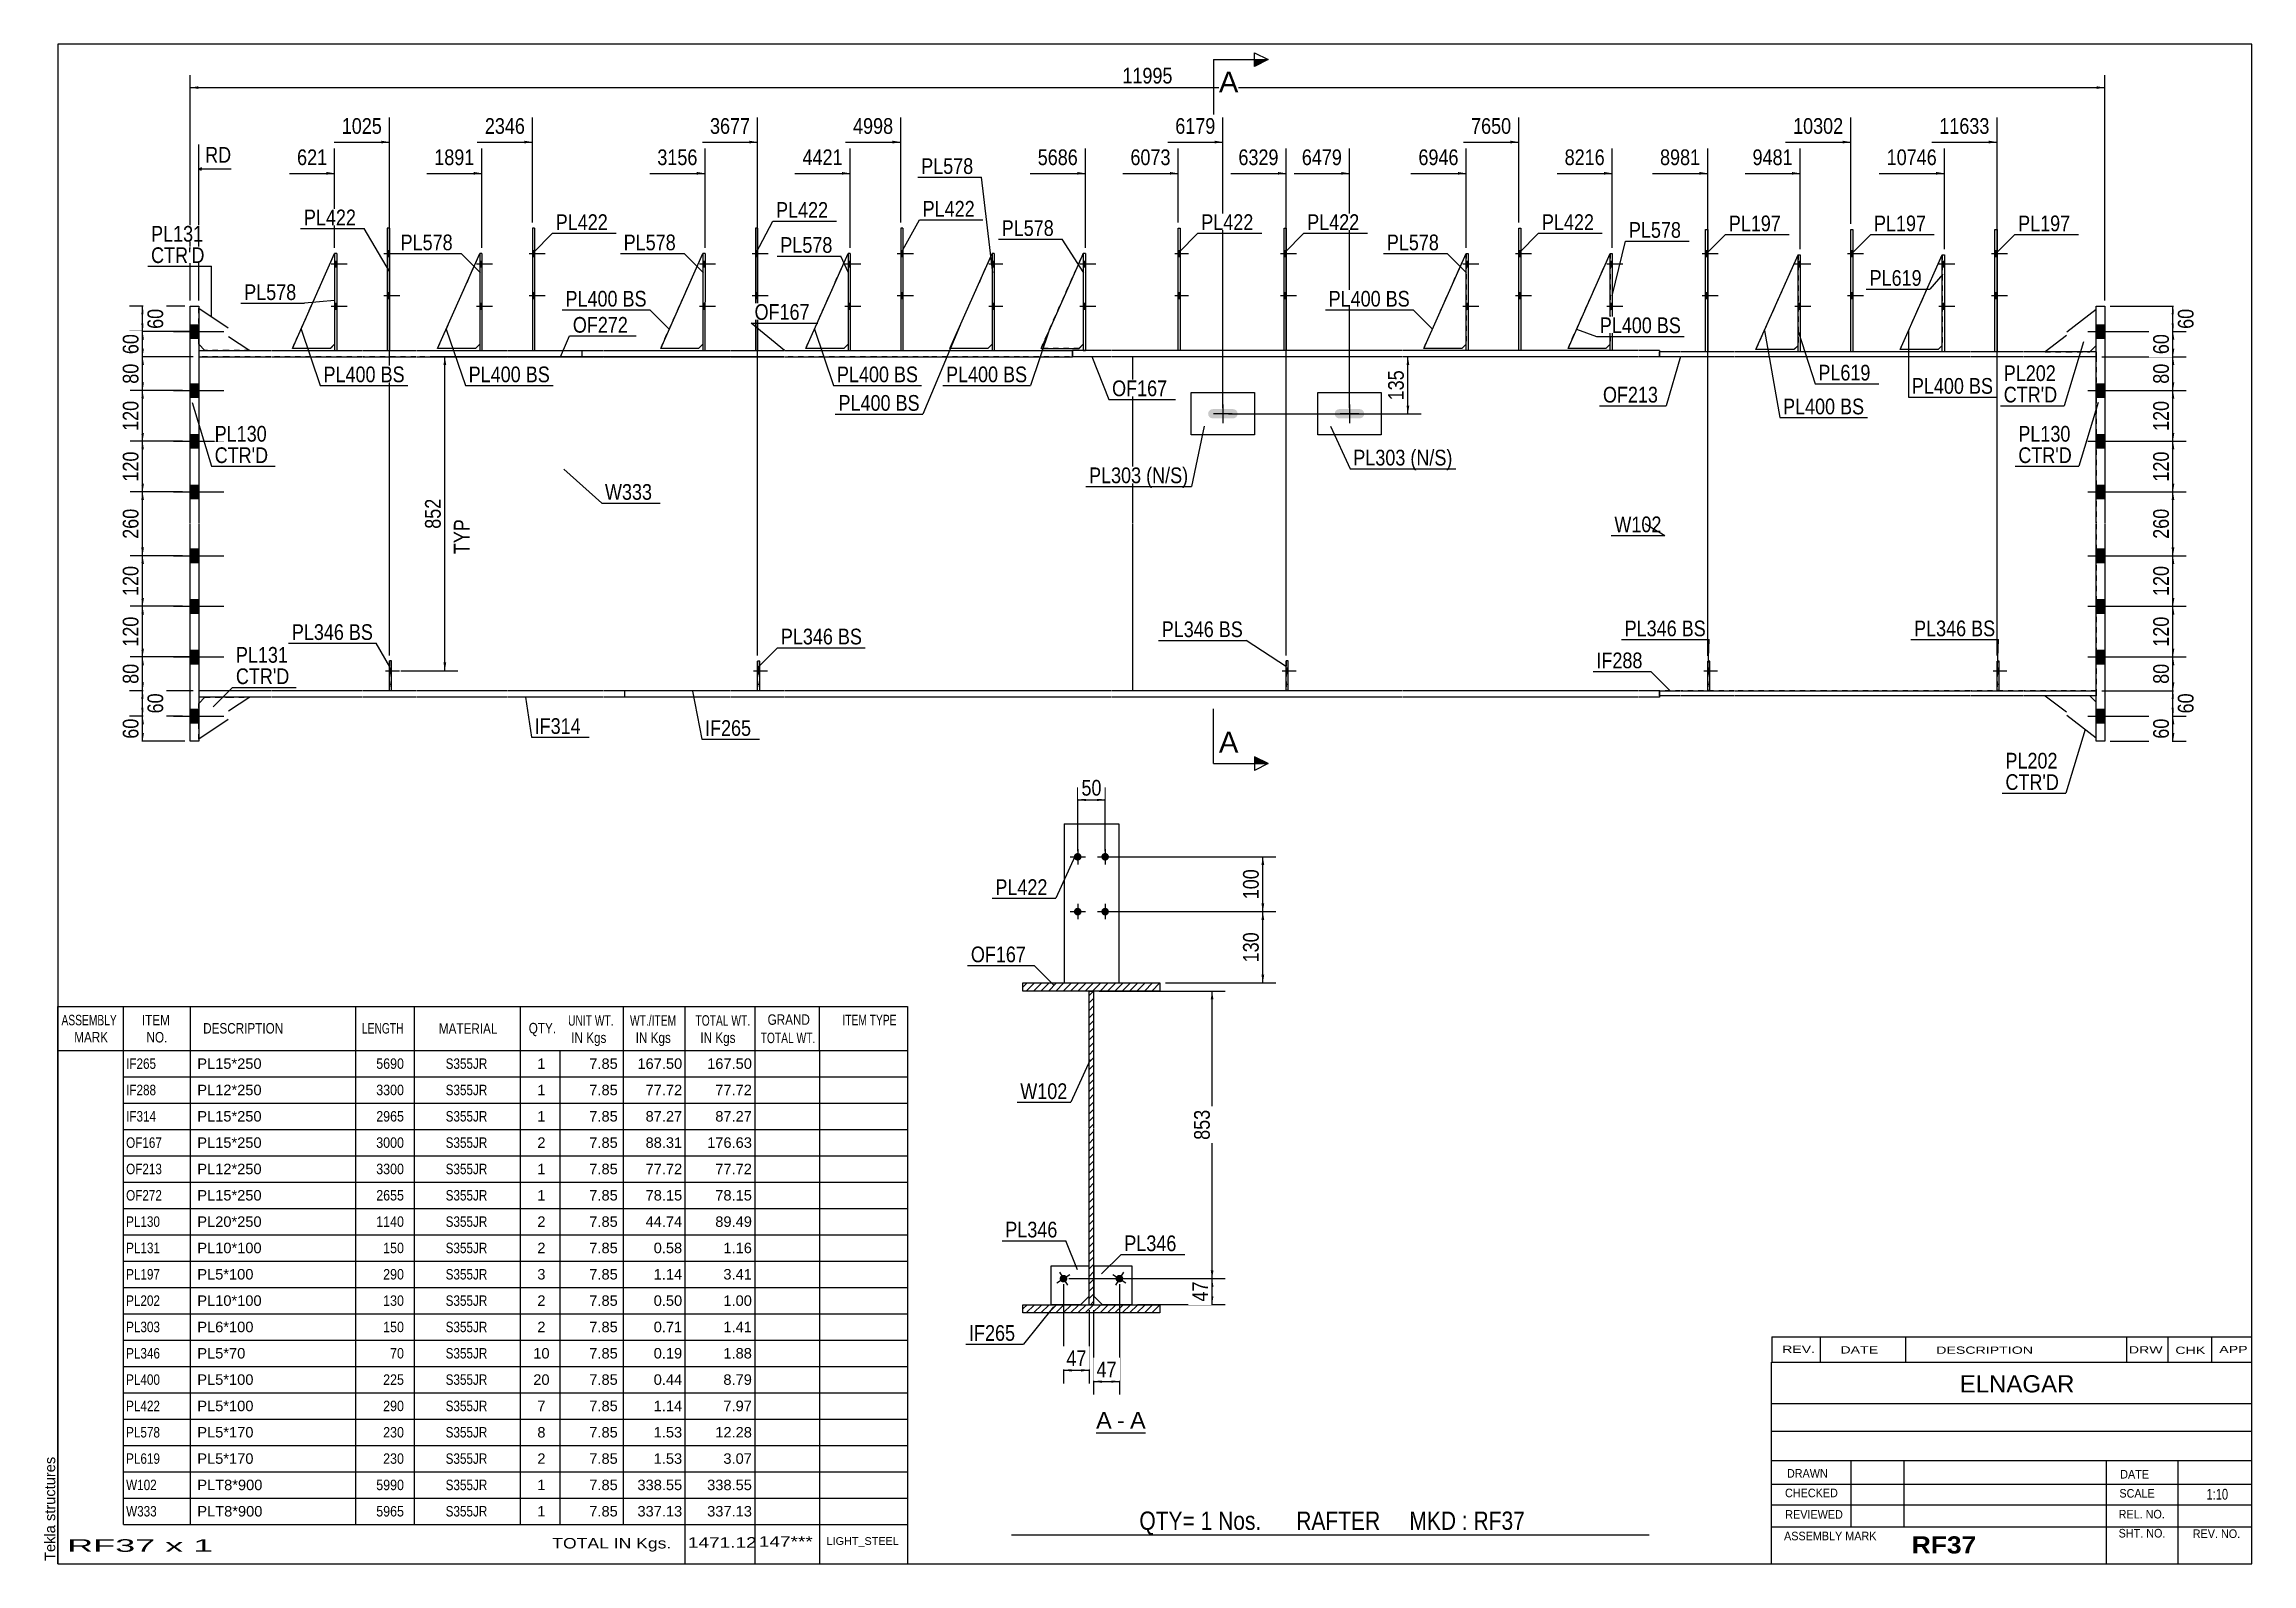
# Model space of a CAD drawing. Header units: millimetres. Extents: x 2 to 405, y 5 to 282.
import ezdxf

# ---------------------------------------------------------------- set-up
doc = ezdxf.new("R2010")
doc.units = ezdxf.units.MM
doc.linetypes.add('DXK_LINE_DOT1', pattern=[1.8814, 0.9407, -0.9407])
doc.linetypes.add('DXK_LINE_DOT2', pattern=[3.9198, 1.9599, -1.9599])
doc.styles.add('Arial', font='ARIAL.TTF', dxfattribs={"height": 0.2})
doc.styles.add('Arial Bold', font='ARIALBD.TTF', dxfattribs={"height": 0.2})
doc.styles.add('Arial Narrow', font='ARIALN.TTF', dxfattribs={"height": 0.2})

# ---------------------------------------------------------------- blocks, each defined once
blk = doc.blocks.new('Unknown-623477390-1211')
at = {"color": 5, "linetype": 'Continuous'}
for p, q in [((405, 282), (5, 282)), ((5, 282), (5, 5)), ((405, 5), (405, 282)), ((5, 5), (405, 5))]:
    blk.add_line(p, q, dxfattribs=at)
at = {"color": 174, "linetype": 'Continuous', "style": 'Arial'}
blk.add_text('Tekla structures', height=1.9102, rotation=90, dxfattribs=at).set_placement((4.5, 5.5))
blk = doc.blocks.new('Unknown-623477390-15 - 2377')
at = {"color": 7, "linetype": 'Continuous'}
blk.add_line((194.28, 28.86), (203.31, 28.86), dxfattribs=at)
at = {"color": 0, "linetype": 'Continuous'}
blk.add_wipeout([(197.13, 29.61), (197.13, 32.81), (194.28, 32.81), (194.28, 29.61)], dxfattribs=at)
blk.add_wipeout([(199.51, 29.61), (199.51, 32.81), (198.09, 32.81), (198.09, 29.61)], dxfattribs=at)
at = {"color": 96, "linetype": 'Continuous', "style": 'Arial'}
blk.add_text('A', height=3.06, dxfattribs=at).set_placement((194.28, 29.61))
at = {"color": 0, "linetype": 'Continuous'}
blk.add_wipeout([(203.31, 29.61), (203.31, 32.81), (200.47, 32.81), (200.47, 29.61)], dxfattribs=at)
at = {"color": 96, "linetype": 'Continuous', "style": 'Arial'}
for s, p in [('A', (200.47, 29.61)), ('-', (198.09, 29.61))]:
    blk.add_text(s, height=3.06, dxfattribs=at).set_placement(p)
blk = doc.blocks.new('Part-623477390-1279 - 1232')
at = {"color": 2, "linetype": 'Continuous'}
for p, q in [((196.98, 226.16), (189.96, 226.16)), ((189.96, 225.01), (189.96, 226.16)), ((250.1, 226.16), (197.08, 226.16)), ((266.77, 226.16), (250.2, 226.16)), ((276.37, 226.16), (266.87, 226.16)), ((293.05, 226.16), (276.47, 226.16)), ((297, 226.16), (293.15, 226.16)), ((297, 226.16), (297, 225.01)), ((196.98, 225.01), (189.96, 225.01)), ((250.1, 225.01), (197.08, 225.01)), ((266.77, 225.01), (250.2, 225.01)), ((276.37, 225.01), (266.87, 225.01)), ((293.05, 225.01), (276.47, 225.01)), ((297, 225.01), (293.15, 225.01))]:
    blk.add_line(p, q, dxfattribs=at)
blk = doc.blocks.new('Bolt-623477390-1392 - 1232')
at = {"linetype": 'Continuous'}
for points in [[(271.72, 243.32), (271.72, 244.39), (271.33, 244.39), (271.33, 243.32)], [(271.72, 243.32), (271.72, 244.39), (271.33, 244.39), (271.33, 243.32)], [(271.72, 235.62), (271.72, 236.7), (271.33, 236.7), (271.33, 235.62)], [(271.72, 235.62), (271.72, 236.7), (271.33, 236.7), (271.33, 235.62)]]:
    blk.add_hatch(color=3, dxfattribs=at).paths.add_polyline_path(points)
at = {"color": 3, "linetype": 'Continuous'}
for p, q in [((270.72, 243.85), (273.64, 243.85)), ((270.72, 243.85), (273.64, 243.85)), ((271.33, 244.39), (271.72, 244.39)), ((271.33, 244.39), (271.72, 244.39)), ((271.33, 243.32), (271.72, 243.32)), ((271.33, 243.32), (271.72, 243.32)), ((270.72, 236.16), (273.64, 236.16)), ((270.72, 236.16), (273.64, 236.16)), ((271.33, 236.7), (271.72, 236.7)), ((271.33, 236.7), (271.72, 236.7)), ((271.33, 235.62), (271.72, 235.62)), ((271.33, 235.62), (271.72, 235.62))]:
    blk.add_line(p, q, dxfattribs=at)
blk = doc.blocks.new('Part-623477390-1582 - 1232')
at = {"color": 2, "linetype": 'Continuous'}
for p, q in [((234.71, 210.78), (234.71, 218.47)), ((234.71, 218.47), (246.25, 218.47)), ((246.25, 218.47), (246.25, 210.78)), ((246.25, 210.78), (234.71, 210.78))]:
    blk.add_line(p, q, dxfattribs=at)
blk = doc.blocks.new('Part-623477390-1506 - 1232')
at = {"color": 2, "linetype": 'Continuous'}
for p, q in [((29.12, 234.24), (30.66, 234.24)), ((29.12, 194.62), (29.12, 234.24)), ((30.66, 234.24), (30.66, 194.62)), ((29.12, 154.91), (29.12, 194.52)), ((30.66, 194.52), (30.66, 154.91)), ((30.66, 154.91), (29.12, 154.91))]:
    blk.add_line(p, q, dxfattribs=at)
blk = doc.blocks.new('Part-623477390-1257 - 1232')
at = {"color": 2, "linetype": 'Continuous'}
for p, q in [((300.84, 225.93), (297, 225.93)), ((297, 225.01), (297, 225.93)), ((310.64, 225.93), (300.94, 225.93)), ((327.31, 225.93), (310.74, 225.93)), ((336.91, 225.93), (327.41, 225.93)), ((353.59, 225.93), (337.01, 225.93)), ((363.38, 225.93), (353.69, 225.93)), ((371.18, 225.93), (363.48, 225.93)), ((376.64, 225.93), (371.28, 225.93)), ((376.64, 225.93), (376.64, 225.01)), ((300.84, 225.01), (297, 225.01)), ((310.64, 225.01), (300.94, 225.01)), ((327.31, 225.01), (310.74, 225.01)), ((336.91, 225.01), (327.41, 225.01)), ((353.59, 225.01), (337.01, 225.01)), ((363.38, 225.01), (353.69, 225.01)), ((371.18, 225.01), (363.48, 225.01)), ((376.64, 225.01), (371.28, 225.01))]:
    blk.add_line(p, q, dxfattribs=at)
blk = doc.blocks.new('Bolt-623477390-1404 - 1232')
at = {"linetype": 'Continuous'}
for points in [[(376.64, 230.85), (376.64, 228.39), (378.18, 228.39), (378.18, 230.85)], [(376.64, 230.85), (376.64, 228.39), (378.18, 228.39), (378.18, 230.85)], [(376.64, 220.08), (376.64, 217.62), (378.18, 217.62), (378.18, 220.08)], [(376.64, 220.08), (376.64, 217.62), (378.18, 217.62), (378.18, 220.08)], [(376.64, 210.85), (376.64, 208.39), (378.18, 208.39), (378.18, 210.85)], [(376.64, 210.85), (376.64, 208.39), (378.18, 208.39), (378.18, 210.85)], [(376.64, 201.62), (376.64, 199.16), (378.18, 199.16), (378.18, 201.62)], [(376.64, 201.62), (376.64, 199.16), (378.18, 199.16), (378.18, 201.62)], [(376.64, 189.98), (376.64, 187.52), (378.18, 187.52), (378.18, 189.98)], [(376.64, 189.98), (376.64, 187.52), (378.18, 187.52), (378.18, 189.98)], [(376.64, 180.75), (376.64, 178.29), (378.18, 178.29), (378.18, 180.75)], [(376.64, 180.75), (376.64, 178.29), (378.18, 178.29), (378.18, 180.75)], [(376.64, 171.52), (376.64, 169.06), (378.18, 169.06), (378.18, 171.52)], [(376.64, 171.52), (376.64, 169.06), (378.18, 169.06), (378.18, 171.52)], [(376.64, 160.75), (376.64, 158.29), (378.18, 158.29), (378.18, 160.75)], [(376.64, 160.75), (376.64, 158.29), (378.18, 158.29), (378.18, 160.75)]]:
    blk.add_hatch(color=3, dxfattribs=at).paths.add_polyline_path(points)
at = {"color": 3, "linetype": 'Continuous'}
for p, q in [((375.12, 229.62), (384.33, 229.62)), ((375.12, 229.62), (384.33, 229.62)), ((376.64, 230.85), (378.18, 230.85)), ((376.64, 230.85), (378.18, 230.85)), ((376.64, 228.39), (378.18, 228.39)), ((376.64, 228.39), (378.18, 228.39)), ((375.12, 218.85), (384.33, 218.85)), ((375.12, 218.85), (384.33, 218.85)), ((376.64, 220.08), (378.18, 220.08)), ((376.64, 220.08), (378.18, 220.08)), ((376.64, 217.62), (378.18, 217.62)), ((376.64, 217.62), (378.18, 217.62)), ((375.12, 209.62), (384.33, 209.62)), ((375.12, 209.62), (384.33, 209.62)), ((376.64, 210.85), (378.18, 210.85)), ((376.64, 210.85), (378.18, 210.85)), ((376.64, 208.39), (378.18, 208.39)), ((376.64, 208.39), (378.18, 208.39)), ((376.64, 201.62), (378.18, 201.62)), ((376.64, 201.62), (378.18, 201.62)), ((375.12, 200.39), (384.33, 200.39)), ((375.12, 200.39), (384.33, 200.39)), ((376.64, 199.16), (378.18, 199.16)), ((376.64, 199.16), (378.18, 199.16)), ((376.64, 189.98), (378.18, 189.98)), ((376.64, 189.98), (378.18, 189.98)), ((375.12, 188.75), (384.33, 188.75)), ((375.12, 188.75), (384.33, 188.75)), ((376.64, 187.52), (378.18, 187.52)), ((376.64, 187.52), (378.18, 187.52)), ((375.12, 179.52), (384.33, 179.52)), ((375.12, 179.52), (384.33, 179.52)), ((376.64, 180.75), (378.18, 180.75)), ((376.64, 180.75), (378.18, 180.75)), ((376.64, 178.29), (378.18, 178.29)), ((376.64, 178.29), (378.18, 178.29)), ((375.12, 170.29), (384.33, 170.29)), ((375.12, 170.29), (384.33, 170.29)), ((376.64, 171.52), (378.18, 171.52)), ((376.64, 171.52), (378.18, 171.52)), ((376.64, 169.06), (378.18, 169.06)), ((376.64, 169.06), (378.18, 169.06)), ((375.12, 159.52), (384.33, 159.52)), ((375.12, 159.52), (384.33, 159.52)), ((376.64, 160.75), (378.18, 160.75)), ((376.64, 160.75), (378.18, 160.75)), ((376.64, 158.29), (378.18, 158.29)), ((376.64, 158.29), (378.18, 158.29))]:
    blk.add_line(p, q, dxfattribs=at)
blk = doc.blocks.new('Part-623477390-1604 - 1232')
at = {"color": 2, "linetype": 'Continuous'}
for p, q in [((358.15, 225.93), (358.15, 248.24)), ((358.15, 248.24), (358.54, 248.24)), ((358.54, 248.24), (358.54, 225.93))]:
    blk.add_line(p, q, dxfattribs=at)
at = {"color": 7, "linetype": 'DXK_LINE_DOT1'}
blk.add_line((358.54, 225.93), (358.15, 225.93), dxfattribs=at)
blk = doc.blocks.new('Part-623477390-1540 - 1232')
at = {"color": 2, "linetype": 'Continuous'}
for p, q in [((30.66, 161.83), (31.81, 162.98)), ((39.97, 162.98), (36.12, 160.42)), ((36.02, 158.87), (30.66, 155.29))]:
    blk.add_line(p, q, dxfattribs=at)
at = {"color": 7, "linetype": 'DXK_LINE_DOT1'}
for p, q in [((30.66, 155.29), (30.66, 161.83)), ((31.81, 162.98), (36.02, 162.98)), ((36.12, 162.98), (39.97, 162.98))]:
    blk.add_line(p, q, dxfattribs=at)
blk = doc.blocks.new('Part-623477390-1301 - 1232')
at = {"color": 2, "linetype": 'Continuous'}
for p, q in [((100.51, 226.16), (104.35, 226.16)), ((100.51, 226.16), (100.51, 225.01)), ((104.45, 226.16), (127.63, 226.16)), ((127.73, 226.16), (137.42, 226.16)), ((137.52, 226.16), (154.1, 226.16)), ((154.2, 226.16), (163.7, 226.16)), ((163.8, 226.16), (180.3, 226.16)), ((180.4, 226.16), (189.96, 226.16)), ((189.96, 226.16), (189.96, 225.01)), ((100.51, 225.01), (104.35, 225.01)), ((104.45, 225.01), (127.63, 225.01)), ((127.73, 225.01), (137.42, 225.01)), ((137.52, 225.01), (154.1, 225.01)), ((154.2, 225.01), (163.7, 225.01)), ((163.8, 225.01), (180.3, 225.01)), ((180.4, 225.01), (189.96, 225.01))]:
    blk.add_line(p, q, dxfattribs=at)
blk = doc.blocks.new('Part-623477390-9607 - 1232')
at = {"color": 7, "linetype": 'DXK_LINE_DOT1'}
for p, q in [((340.86, 226.32), (348.56, 243.62)), ((347.78, 226.31), (340.86, 226.32)), ((348.55, 227.08), (347.78, 226.31))]:
    blk.add_line(p, q, dxfattribs=at)
blk = doc.blocks.new('Bolt-623477390-1387 - 1232')
at = {"color": 3, "linetype": 'DXK_LINE_DOT2'}
for p, q in [((64.82, 167.79), (65.82, 167.79)), ((65.44, 168.33), (65.82, 168.33)), ((65.44, 167.25), (65.82, 167.25))]:
    blk.add_line(p, q, dxfattribs=at)
blk = doc.blocks.new('Part-623477390-1323 - 1232')
at = {"color": 7, "linetype": 'DXK_LINE_DOT1'}
for p, q in [((36.02, 225.01), (30.66, 225.01)), ((30.66, 225.01), (30.66, 194.62)), ((43.81, 225.01), (36.12, 225.01)), ((60.49, 225.01), (43.91, 225.01)), ((70.28, 225.01), (60.59, 225.01)), ((86.96, 225.01), (70.38, 225.01)), ((96.56, 225.01), (87.06, 225.01)), ((104.35, 225.01), (96.66, 225.01)), ((127.63, 225.01), (104.45, 225.01)), ((137.42, 225.01), (127.73, 225.01)), ((154.1, 225.01), (137.52, 225.01)), ((163.7, 225.01), (154.2, 225.01)), ((180.3, 225.01), (163.8, 225.01)), ((196.98, 225.01), (180.4, 225.01)), ((200.92, 225.01), (197.08, 225.01)), ((30.66, 194.52), (30.66, 164.14)), ((36.02, 164.14), (30.66, 164.14)), ((43.81, 164.14), (36.12, 164.14)), ((60.49, 164.14), (43.91, 164.14)), ((70.28, 164.14), (60.59, 164.14)), ((86.96, 164.14), (70.38, 164.14)), ((96.56, 164.14), (87.06, 164.14)), ((104.35, 164.14), (96.66, 164.14)), ((127.63, 164.14), (104.45, 164.14)), ((137.42, 164.14), (127.73, 164.14)), ((154.1, 164.14), (137.52, 164.14)), ((163.7, 164.14), (154.2, 164.14)), ((180.3, 164.14), (163.8, 164.14)), ((196.98, 164.14), (180.4, 164.14)), ((200.92, 164.14), (197.08, 164.14))]:
    blk.add_line(p, q, dxfattribs=at)
at = {"color": 2, "linetype": 'Continuous'}
for p, q in [((200.92, 225.01), (200.92, 194.62)), ((200.92, 194.52), (200.92, 164.14))]:
    blk.add_line(p, q, dxfattribs=at)
blk = doc.blocks.new('Part-623477390-1648 - 1232')
at = {"color": 7, "linetype": 'DXK_LINE_DOT1'}
for p, q in [((358.54, 169.55), (358.54, 164.16)), ((358.92, 169.55), (358.54, 169.55)), ((358.92, 164.16), (358.92, 169.55)), ((358.54, 164.16), (358.92, 164.16))]:
    blk.add_line(p, q, dxfattribs=at)
blk = doc.blocks.new('Part-623477390-1776 - 1232')
at = {"color": 2, "linetype": 'Continuous'}
for p, q in [((132.57, 248.47), (132.19, 248.47)), ((132.19, 248.47), (132.19, 226.16)), ((132.57, 248.47), (132.57, 226.16))]:
    blk.add_line(p, q, dxfattribs=at)
at = {"color": 7, "linetype": 'DXK_LINE_DOT1'}
blk.add_line((132.19, 226.16), (132.57, 226.16), dxfattribs=at)
blk = doc.blocks.new('Part-623477390-1345 - 1232')
at = {"color": 2, "linetype": 'Continuous'}
for p, q in [((297, 163.21), (297, 164.14)), ((297, 164.14), (300.84, 164.14)), ((300.84, 163.21), (297, 163.21)), ((300.94, 164.14), (310.64, 164.14)), ((310.64, 163.21), (300.94, 163.21)), ((310.74, 164.14), (327.31, 164.14)), ((327.31, 163.21), (310.74, 163.21)), ((327.41, 164.14), (336.91, 164.14)), ((336.91, 163.21), (327.41, 163.21)), ((337.01, 164.14), (353.59, 164.14)), ((353.59, 163.21), (337.01, 163.21)), ((353.69, 164.14), (363.38, 164.14)), ((363.38, 163.21), (353.69, 163.21)), ((363.48, 164.14), (371.18, 164.14)), ((371.18, 163.21), (363.48, 163.21)), ((371.28, 164.14), (376.64, 164.14)), ((376.64, 163.21), (371.28, 163.21)), ((376.64, 164.14), (376.64, 163.21))]:
    blk.add_line(p, q, dxfattribs=at)
blk = doc.blocks.new('Bolt-623477390-1388 - 1232')
at = {"linetype": 'Continuous'}
blk.add_hatch(color=3, dxfattribs=at).paths.add_polyline_path([(65.82, 167.25), (65.82, 168.33), (65.44, 168.33), (65.44, 167.25)])
at = {"color": 3, "linetype": 'Continuous'}
for p, q in [((64.71, 167.79), (67.25, 167.79)), ((65.44, 168.33), (65.82, 168.33)), ((65.44, 167.25), (65.82, 167.25))]:
    blk.add_line(p, q, dxfattribs=at)
blk = doc.blocks.new('Part-623477390-1453 - 1232')
at = {"color": 2, "linetype": 'Continuous'}
for p, q in [((36.02, 164.14), (30.66, 164.14)), ((30.66, 164.14), (30.66, 162.98)), ((36.02, 162.98), (30.66, 162.98)), ((43.81, 164.14), (36.12, 164.14)), ((43.81, 162.98), (36.12, 162.98)), ((60.49, 164.14), (43.91, 164.14)), ((60.49, 162.98), (43.91, 162.98)), ((70.28, 164.14), (60.59, 164.14)), ((70.28, 162.98), (60.59, 162.98)), ((86.96, 164.14), (70.38, 164.14)), ((86.96, 162.98), (70.38, 162.98)), ((96.56, 164.14), (87.06, 164.14)), ((96.56, 162.98), (87.06, 162.98)), ((104.35, 164.14), (96.66, 164.14)), ((104.35, 162.98), (96.66, 162.98)), ((108.3, 164.14), (104.45, 164.14)), ((108.3, 162.98), (104.45, 162.98)), ((108.3, 164.14), (108.3, 162.98))]:
    blk.add_line(p, q, dxfattribs=at)
blk = doc.blocks.new('Bolt-623477390-1389 - 1232')
at = {"linetype": 'Continuous'}
for points in [[(209.61, 243.32), (209.61, 244.39), (209.23, 244.39), (209.23, 243.32)], [(209.61, 243.32), (209.61, 244.39), (209.23, 244.39), (209.23, 243.32)], [(209.61, 235.62), (209.61, 236.7), (209.23, 236.7), (209.23, 235.62)], [(209.61, 235.62), (209.61, 236.7), (209.23, 236.7), (209.23, 235.62)]]:
    blk.add_hatch(color=3, dxfattribs=at).paths.add_polyline_path(points)
at = {"color": 3, "linetype": 'Continuous'}
for p, q in [((208.61, 243.85), (211.15, 243.85)), ((208.61, 243.85), (211.15, 243.85)), ((209.23, 244.39), (209.61, 244.39)), ((209.23, 244.39), (209.61, 244.39)), ((209.23, 243.32), (209.61, 243.32)), ((209.23, 243.32), (209.61, 243.32)), ((208.61, 236.16), (211.15, 236.16)), ((208.61, 236.16), (211.15, 236.16)), ((209.23, 236.7), (209.61, 236.7)), ((209.23, 236.7), (209.61, 236.7)), ((209.23, 235.62), (209.61, 235.62)), ((209.23, 235.62), (209.61, 235.62))]:
    blk.add_line(p, q, dxfattribs=at)
blk = doc.blocks.new('Bolt-623477390-1390 - 1232')
at = {"linetype": 'Continuous'}
for points in [[(91.91, 243.32), (91.91, 244.39), (91.52, 244.39), (91.52, 243.32)], [(91.91, 243.32), (91.91, 244.39), (91.52, 244.39), (91.52, 243.32)], [(91.91, 235.62), (91.91, 236.7), (91.52, 236.7), (91.52, 235.62)], [(91.91, 235.62), (91.91, 236.7), (91.52, 236.7), (91.52, 235.62)]]:
    blk.add_hatch(color=3, dxfattribs=at).paths.add_polyline_path(points)
at = {"color": 3, "linetype": 'Continuous'}
for p, q in [((90.91, 243.85), (93.83, 243.85)), ((90.91, 243.85), (93.83, 243.85)), ((91.52, 244.39), (91.91, 244.39)), ((91.52, 244.39), (91.91, 244.39)), ((91.52, 243.32), (91.91, 243.32)), ((91.52, 243.32), (91.91, 243.32)), ((90.91, 236.16), (93.83, 236.16)), ((90.91, 236.16), (93.83, 236.16)), ((91.52, 236.7), (91.91, 236.7)), ((91.52, 236.7), (91.91, 236.7)), ((91.52, 235.62), (91.91, 235.62)), ((91.52, 235.62), (91.91, 235.62))]:
    blk.add_line(p, q, dxfattribs=at)
blk = doc.blocks.new('Bolt-623477390-1770 - 1232')
at = {"linetype": 'Continuous'}
blk.add_hatch(color=3, dxfattribs=at).paths.add_polyline_path([(238.03, 215.22), (237.85, 214.95), (237.79, 214.62), (237.85, 214.3), (238.03, 214.02), (238.31, 213.84), (238.63, 213.78), (242.33, 213.78), (242.65, 213.84), (242.92, 214.02), (243.11, 214.3), (243.17, 214.62), (243.11, 214.95), (242.92, 215.22), (242.65, 215.4), (242.33, 215.47), (238.63, 215.47), (238.31, 215.4)])
at = {"color": 3, "linetype": 'Continuous'}
for p, q in [((242.17, 214.62), (238.79, 214.62)), ((240.48, 216.31), (240.48, 212.93))]:
    blk.add_line(p, q, dxfattribs=at)
blk = doc.blocks.new('Bolt-623477390-1391 - 1232')
at = {"linetype": 'Continuous'}
for points in [[(159.04, 243.32), (159.04, 244.39), (158.66, 244.39), (158.66, 243.32)], [(159.04, 243.32), (159.04, 244.39), (158.66, 244.39), (158.66, 243.32)], [(159.04, 235.62), (159.04, 236.7), (158.66, 236.7), (158.66, 235.62)], [(159.04, 235.62), (159.04, 236.7), (158.66, 236.7), (158.66, 235.62)]]:
    blk.add_hatch(color=3, dxfattribs=at).paths.add_polyline_path(points)
at = {"color": 3, "linetype": 'Continuous'}
for p, q in [((158.04, 243.85), (160.97, 243.85)), ((158.04, 243.85), (160.97, 243.85)), ((158.66, 244.39), (159.04, 244.39)), ((158.66, 244.39), (159.04, 244.39)), ((158.66, 243.32), (159.04, 243.32)), ((158.66, 243.32), (159.04, 243.32)), ((158.04, 236.16), (160.97, 236.16)), ((158.04, 236.16), (160.97, 236.16)), ((158.66, 236.7), (159.04, 236.7)), ((158.66, 236.7), (159.04, 236.7)), ((158.66, 235.62), (159.04, 235.62)), ((158.66, 235.62), (159.04, 235.62))]:
    blk.add_line(p, q, dxfattribs=at)
blk = doc.blocks.new('Bolt-623477390-1393 - 1232')
at = {"linetype": 'Continuous'}
for points in [[(332.26, 243.32), (332.26, 244.39), (331.88, 244.39), (331.88, 243.32)], [(332.26, 243.32), (332.26, 244.39), (331.88, 244.39), (331.88, 243.32)], [(332.26, 235.62), (332.26, 236.7), (331.88, 236.7), (331.88, 235.62)], [(332.26, 235.62), (332.26, 236.7), (331.88, 236.7), (331.88, 235.62)]]:
    blk.add_hatch(color=3, dxfattribs=at).paths.add_polyline_path(points)
at = {"color": 3, "linetype": 'Continuous'}
for p, q in [((331.26, 243.85), (334.18, 243.85)), ((331.26, 243.85), (334.18, 243.85)), ((331.88, 244.39), (332.26, 244.39)), ((331.88, 244.39), (332.26, 244.39)), ((331.88, 243.32), (332.26, 243.32)), ((331.88, 243.32), (332.26, 243.32)), ((331.26, 236.16), (334.18, 236.16)), ((331.26, 236.16), (334.18, 236.16)), ((331.88, 236.7), (332.26, 236.7)), ((331.88, 236.7), (332.26, 236.7)), ((331.88, 235.62), (332.26, 235.62)), ((331.88, 235.62), (332.26, 235.62))]:
    blk.add_line(p, q, dxfattribs=at)
blk = doc.blocks.new('Bolt-623477390-1394 - 1232')
at = {"linetype": 'Continuous'}
for points in [[(65.44, 243.32), (65.44, 244.39), (65.05, 244.39), (65.05, 243.32)], [(65.44, 243.32), (65.44, 244.39), (65.05, 244.39), (65.05, 243.32)], [(65.44, 235.62), (65.44, 236.7), (65.05, 236.7), (65.05, 235.62)], [(65.44, 235.62), (65.44, 236.7), (65.05, 236.7), (65.05, 235.62)]]:
    blk.add_hatch(color=3, dxfattribs=at).paths.add_polyline_path(points)
at = {"color": 3, "linetype": 'Continuous'}
for p, q in [((64.44, 243.85), (67.36, 243.85)), ((64.44, 243.85), (67.36, 243.85)), ((65.05, 244.39), (65.44, 244.39)), ((65.05, 244.39), (65.44, 244.39)), ((65.05, 243.32), (65.44, 243.32)), ((65.05, 243.32), (65.44, 243.32)), ((64.44, 236.16), (67.36, 236.16)), ((64.44, 236.16), (67.36, 236.16)), ((65.05, 236.7), (65.44, 236.7)), ((65.05, 236.7), (65.44, 236.7)), ((65.05, 235.62), (65.44, 235.62)), ((65.05, 235.62), (65.44, 235.62))]:
    blk.add_line(p, q, dxfattribs=at)
blk = doc.blocks.new('Bolt-623477390-1395 - 1232')
at = {"color": 3, "linetype": 'DXK_LINE_DOT2'}
for p, q in [((228.31, 167.79), (229.31, 167.79)), ((228.92, 168.33), (229.31, 168.33)), ((228.92, 167.25), (229.31, 167.25))]:
    blk.add_line(p, q, dxfattribs=at)
blk = doc.blocks.new('Bolt-623477390-1396 - 1232')
at = {"linetype": 'Continuous'}
blk.add_hatch(color=3, dxfattribs=at).paths.add_polyline_path([(229.31, 167.25), (229.31, 168.33), (228.92, 168.33), (228.92, 167.25)])
at = {"color": 3, "linetype": 'Continuous'}
for p, q in [((228.19, 167.79), (230.73, 167.79)), ((228.92, 168.33), (229.31, 168.33)), ((228.92, 167.25), (229.31, 167.25))]:
    blk.add_line(p, q, dxfattribs=at)
blk = doc.blocks.new('Bolt-623477390-1397 - 1232')
at = {"linetype": 'Continuous'}
for points in [[(228.92, 243.32), (228.92, 244.39), (228.54, 244.39), (228.54, 243.32)], [(228.92, 243.32), (228.92, 244.39), (228.54, 244.39), (228.54, 243.32)], [(228.92, 235.62), (228.92, 236.7), (228.54, 236.7), (228.54, 235.62)], [(228.92, 235.62), (228.92, 236.7), (228.54, 236.7), (228.54, 235.62)]]:
    blk.add_hatch(color=3, dxfattribs=at).paths.add_polyline_path(points)
at = {"color": 3, "linetype": 'Continuous'}
for p, q in [((227.92, 243.85), (230.84, 243.85)), ((227.92, 243.85), (230.84, 243.85)), ((228.54, 244.39), (228.92, 244.39)), ((228.54, 244.39), (228.92, 244.39)), ((228.54, 243.32), (228.92, 243.32)), ((228.54, 243.32), (228.92, 243.32)), ((227.92, 236.16), (230.84, 236.16)), ((227.92, 236.16), (230.84, 236.16)), ((228.54, 236.7), (228.92, 236.7)), ((228.54, 236.7), (228.92, 236.7)), ((228.54, 235.62), (228.92, 235.62)), ((228.54, 235.62), (228.92, 235.62))]:
    blk.add_line(p, q, dxfattribs=at)
blk = doc.blocks.new('Bolt-623477390-1398 - 1232')
at = {"color": 3, "linetype": 'DXK_LINE_DOT2'}
for p, q in [((305.17, 167.78), (306.17, 167.78)), ((305.79, 168.31), (306.17, 168.31)), ((305.79, 167.24), (306.17, 167.24))]:
    blk.add_line(p, q, dxfattribs=at)
blk = doc.blocks.new('Bolt-623477390-1399 - 1232')
at = {"linetype": 'Continuous'}
blk.add_hatch(color=3, dxfattribs=at).paths.add_polyline_path([(306.17, 167.24), (306.17, 168.31), (305.79, 168.31), (305.79, 167.24)])
at = {"color": 3, "linetype": 'Continuous'}
for p, q in [((305.06, 167.78), (307.6, 167.78)), ((305.79, 168.31), (306.17, 168.31)), ((305.79, 167.24), (306.17, 167.24))]:
    blk.add_line(p, q, dxfattribs=at)
blk = doc.blocks.new('Part-623477390-1545 - 1232')
at = {"color": 2, "linetype": 'Continuous'}
for p, q in [((376.64, 194.62), (376.64, 234.24)), ((376.64, 234.24), (378.18, 234.24)), ((378.18, 234.24), (378.18, 194.62)), ((376.64, 154.91), (376.64, 194.52)), ((378.18, 194.52), (378.18, 154.91)), ((378.18, 154.91), (376.64, 154.91))]:
    blk.add_line(p, q, dxfattribs=at)
blk = doc.blocks.new('Bolt-623477390-1400 - 1232')
at = {"linetype": 'Continuous'}
for points in [[(305.79, 243.32), (305.79, 244.39), (305.41, 244.39), (305.41, 243.32)], [(305.79, 243.32), (305.79, 244.39), (305.41, 244.39), (305.41, 243.32)], [(305.79, 235.62), (305.79, 236.7), (305.41, 236.7), (305.41, 235.62)], [(305.79, 235.62), (305.79, 236.7), (305.41, 236.7), (305.41, 235.62)]]:
    blk.add_hatch(color=3, dxfattribs=at).paths.add_polyline_path(points)
at = {"color": 3, "linetype": 'Continuous'}
for p, q in [((304.79, 243.85), (307.71, 243.85)), ((304.79, 243.85), (307.71, 243.85)), ((305.41, 244.39), (305.79, 244.39)), ((305.41, 244.39), (305.79, 244.39)), ((305.41, 243.32), (305.79, 243.32)), ((305.41, 243.32), (305.79, 243.32)), ((304.79, 236.16), (307.71, 236.16)), ((304.79, 236.16), (307.71, 236.16)), ((305.41, 236.7), (305.79, 236.7)), ((305.41, 236.7), (305.79, 236.7)), ((305.41, 235.62), (305.79, 235.62)), ((305.41, 235.62), (305.79, 235.62))]:
    blk.add_line(p, q, dxfattribs=at)
blk = doc.blocks.new('Part-623477390-1768 - 1232')
at = {"color": 2, "linetype": 'Continuous'}
for p, q in [((200.92, 225.01), (200.92, 194.62)), ((200.92, 194.52), (200.92, 164.14))]:
    blk.add_line(p, q, dxfattribs=at)
at = {"color": 7, "linetype": 'DXK_LINE_DOT1'}
for p, q in [((250.1, 225.01), (200.92, 225.01)), ((266.77, 225.01), (250.2, 225.01)), ((276.37, 225.01), (266.87, 225.01)), ((293.05, 225.01), (276.47, 225.01)), ((300.84, 225.01), (293.15, 225.01)), ((310.64, 225.01), (300.94, 225.01)), ((327.31, 225.01), (310.74, 225.01)), ((336.91, 225.01), (327.41, 225.01)), ((353.59, 225.01), (337.01, 225.01)), ((363.38, 225.01), (353.69, 225.01)), ((371.18, 225.01), (363.48, 225.01)), ((376.64, 225.01), (371.28, 225.01)), ((376.64, 225.01), (376.64, 194.62)), ((376.64, 194.52), (376.64, 164.14)), ((250.1, 164.14), (200.92, 164.14)), ((266.77, 164.14), (250.2, 164.14)), ((276.37, 164.14), (266.87, 164.14)), ((293.05, 164.14), (276.47, 164.14)), ((300.84, 164.14), (293.15, 164.14)), ((310.64, 164.14), (300.94, 164.14)), ((327.31, 164.14), (310.74, 164.14)), ((336.91, 164.14), (327.41, 164.14)), ((353.59, 164.14), (337.01, 164.14)), ((363.38, 164.14), (353.69, 164.14)), ((371.18, 164.14), (363.48, 164.14)), ((376.64, 164.14), (371.28, 164.14))]:
    blk.add_line(p, q, dxfattribs=at)
blk = doc.blocks.new('Bolt-623477390-1401 - 1232')
at = {"color": 3, "linetype": 'DXK_LINE_DOT2'}
for p, q in [((357.92, 167.78), (358.92, 167.78)), ((358.54, 168.31), (358.92, 168.31)), ((358.54, 167.24), (358.92, 167.24))]:
    blk.add_line(p, q, dxfattribs=at)
blk = doc.blocks.new('Bolt-623477390-1402 - 1232')
at = {"linetype": 'Continuous'}
blk.add_hatch(color=3, dxfattribs=at).paths.add_polyline_path([(358.92, 167.24), (358.92, 168.31), (358.54, 168.31), (358.54, 167.24)])
at = {"color": 3, "linetype": 'Continuous'}
for p, q in [((357.81, 167.78), (360.35, 167.78)), ((358.54, 168.31), (358.92, 168.31)), ((358.54, 167.24), (358.92, 167.24))]:
    blk.add_line(p, q, dxfattribs=at)
blk = doc.blocks.new('Bolt-623477390-1403 - 1232')
at = {"linetype": 'Continuous'}
for points in [[(358.54, 243.32), (358.54, 244.39), (358.15, 244.39), (358.15, 243.32)], [(358.54, 243.32), (358.54, 244.39), (358.15, 244.39), (358.15, 243.32)], [(358.54, 235.62), (358.54, 236.7), (358.15, 236.7), (358.15, 235.62)], [(358.54, 235.62), (358.54, 236.7), (358.15, 236.7), (358.15, 235.62)]]:
    blk.add_hatch(color=3, dxfattribs=at).paths.add_polyline_path(points)
at = {"color": 3, "linetype": 'Continuous'}
for p, q in [((357.54, 243.85), (360.46, 243.85)), ((357.54, 243.85), (360.46, 243.85)), ((358.15, 244.39), (358.54, 244.39)), ((358.15, 244.39), (358.54, 244.39)), ((358.15, 243.32), (358.54, 243.32)), ((358.15, 243.32), (358.54, 243.32)), ((357.54, 236.16), (360.46, 236.16)), ((357.54, 236.16), (360.46, 236.16)), ((358.15, 236.7), (358.54, 236.7)), ((358.15, 236.7), (358.54, 236.7)), ((358.15, 235.62), (358.54, 235.62)), ((358.15, 235.62), (358.54, 235.62))]:
    blk.add_line(p, q, dxfattribs=at)
blk = doc.blocks.new('Part-623477390-1426 - 1232')
at = {"color": 2, "linetype": 'Continuous'}
for p, q in [((30.66, 226.16), (36.02, 226.16)), ((30.66, 226.16), (30.66, 225.01)), ((36.12, 226.16), (43.81, 226.16)), ((43.91, 226.16), (60.49, 226.16)), ((60.59, 226.16), (70.28, 226.16)), ((70.38, 226.16), (86.96, 226.16)), ((87.06, 226.16), (96.56, 226.16)), ((96.66, 226.16), (100.51, 226.16)), ((100.51, 226.16), (100.51, 225.01)), ((30.66, 225.01), (36.02, 225.01)), ((36.12, 225.01), (43.81, 225.01)), ((43.91, 225.01), (60.49, 225.01)), ((60.59, 225.01), (70.28, 225.01)), ((70.38, 225.01), (86.96, 225.01)), ((87.06, 225.01), (96.56, 225.01)), ((96.66, 225.01), (100.51, 225.01))]:
    blk.add_line(p, q, dxfattribs=at)
blk = doc.blocks.new('Part-623477390-1448 - 1232')
at = {"color": 2, "linetype": 'Continuous'}
for p, q in [((127.63, 164.14), (108.3, 164.14)), ((108.3, 164.14), (108.3, 162.98)), ((127.63, 162.98), (108.3, 162.98)), ((137.42, 164.14), (127.73, 164.14)), ((137.42, 162.98), (127.73, 162.98)), ((154.1, 164.14), (137.52, 164.14)), ((154.1, 162.98), (137.52, 162.98)), ((163.7, 164.14), (154.2, 164.14)), ((163.7, 162.98), (154.2, 162.98)), ((180.3, 164.14), (163.8, 164.14)), ((180.3, 162.98), (163.8, 162.98)), ((196.98, 164.14), (180.4, 164.14)), ((196.98, 162.98), (180.4, 162.98)), ((250.1, 164.14), (197.08, 164.14)), ((250.1, 162.98), (197.08, 162.98)), ((266.77, 164.14), (250.2, 164.14)), ((266.77, 162.98), (250.2, 162.98)), ((276.37, 164.14), (266.87, 164.14)), ((276.37, 162.98), (266.87, 162.98)), ((293.05, 164.14), (276.47, 164.14)), ((293.05, 162.98), (276.47, 162.98)), ((297, 164.14), (293.15, 164.14)), ((297, 162.98), (293.15, 162.98)), ((297, 164.14), (297, 162.98))]:
    blk.add_line(p, q, dxfattribs=at)
blk = doc.blocks.new('Part-623477390-1752 - 1232')
at = {"color": 7, "linetype": 'DXK_LINE_DOT1'}
for p, q in [((65.44, 169.56), (65.44, 164.18)), ((65.82, 169.56), (65.44, 169.56)), ((65.82, 164.18), (65.82, 169.56)), ((65.44, 164.18), (65.82, 164.18))]:
    blk.add_line(p, q, dxfattribs=at)
blk = doc.blocks.new('Part-623477390-1555 - 1232')
at = {"color": 2, "linetype": 'Continuous'}
for p, q in [((376.64, 233.62), (371.28, 229.49)), ((371.18, 228.89), (367.33, 225.93)), ((375.49, 225.93), (376.64, 227.08))]:
    blk.add_line(p, q, dxfattribs=at)
at = {"color": 7, "linetype": 'DXK_LINE_DOT1'}
for p, q in [((376.64, 227.08), (376.64, 233.62)), ((367.33, 225.93), (371.18, 225.93)), ((371.28, 225.93), (375.49, 225.93))]:
    blk.add_line(p, q, dxfattribs=at)
blk = doc.blocks.new('Part-623477390-9598 - 1232')
at = {"color": 7, "linetype": 'DXK_LINE_DOT1'}
for p, q in [((114.9, 226.55), (122.59, 243.85)), ((121.82, 226.55), (114.9, 226.55)), ((122.59, 227.31), (121.82, 226.55))]:
    blk.add_line(p, q, dxfattribs=at)
blk = doc.blocks.new('Part-623477390-1535 - 1232')
at = {"color": 2, "linetype": 'Continuous'}
for p, q in [((30.66, 233.85), (36.02, 230.28)), ((31.81, 226.16), (30.66, 227.31)), ((36.12, 228.72), (39.97, 226.16))]:
    blk.add_line(p, q, dxfattribs=at)
at = {"color": 7, "linetype": 'DXK_LINE_DOT1'}
for p, q in [((30.66, 227.31), (30.66, 233.85)), ((36.02, 226.16), (31.81, 226.16)), ((39.97, 226.16), (36.12, 226.16))]:
    blk.add_line(p, q, dxfattribs=at)
blk = doc.blocks.new('Part-623477390-1550 - 1232')
at = {"color": 2, "linetype": 'Continuous'}
for p, q in [((367.33, 163.21), (371.18, 160.26)), ((376.64, 162.06), (375.49, 163.21)), ((371.28, 159.65), (376.64, 155.52))]:
    blk.add_line(p, q, dxfattribs=at)
at = {"color": 7, "linetype": 'DXK_LINE_DOT1'}
for p, q in [((371.18, 163.21), (367.33, 163.21)), ((375.49, 163.21), (371.28, 163.21)), ((376.64, 155.52), (376.64, 162.06))]:
    blk.add_line(p, q, dxfattribs=at)
blk = doc.blocks.new('Part-623477390-1577 - 1232')
at = {"color": 2, "linetype": 'Continuous'}
for p, q in [((211.63, 210.78), (211.63, 218.47)), ((211.63, 218.47), (223.17, 218.47)), ((223.17, 218.47), (223.17, 210.78)), ((223.17, 210.78), (211.63, 210.78))]:
    blk.add_line(p, q, dxfattribs=at)
blk = doc.blocks.new('Part-623477390-1626 - 1232')
at = {"color": 2, "linetype": 'Continuous'}
for p, q in [((358.54, 164.16), (358.54, 169.55)), ((358.92, 169.55), (358.54, 169.55)), ((358.92, 164.16), (358.92, 169.55)), ((358.92, 164.16), (358.54, 164.16))]:
    blk.add_line(p, q, dxfattribs=at)
at = {"color": 7, "linetype": 'DXK_LINE_DOT1'}
blk.add_line((358.54, 165.31), (358.92, 165.31), dxfattribs=at)
blk = doc.blocks.new('Part-623477390-1653 - 1232')
at = {"color": 2, "linetype": 'Continuous'}
for p, q in [((305.41, 225.93), (305.41, 248.24)), ((305.41, 248.24), (305.79, 248.24)), ((305.79, 248.24), (305.79, 225.93))]:
    blk.add_line(p, q, dxfattribs=at)
at = {"color": 7, "linetype": 'DXK_LINE_DOT1'}
blk.add_line((305.79, 225.93), (305.41, 225.93), dxfattribs=at)
blk = doc.blocks.new('Part-623477390-1658 - 1232')
at = {"color": 2, "linetype": 'Continuous'}
for p, q in [((305.79, 164.16), (305.79, 169.55)), ((306.17, 169.55), (305.79, 169.55)), ((306.17, 164.16), (306.17, 169.55)), ((306.17, 164.16), (305.79, 164.16))]:
    blk.add_line(p, q, dxfattribs=at)
at = {"color": 7, "linetype": 'DXK_LINE_DOT1'}
blk.add_line((305.79, 165.31), (306.17, 165.31), dxfattribs=at)
blk = doc.blocks.new('Part-623477390-1663 - 1232')
at = {"color": 7, "linetype": 'DXK_LINE_DOT1'}
for p, q in [((305.79, 169.55), (305.79, 164.16)), ((306.17, 169.55), (305.79, 169.55)), ((306.17, 164.16), (306.17, 169.55)), ((305.79, 164.16), (306.17, 164.16))]:
    blk.add_line(p, q, dxfattribs=at)
blk = doc.blocks.new('Part-623477390-1685 - 1232')
at = {"color": 2, "linetype": 'Continuous'}
for p, q in [((228.54, 226.16), (228.54, 248.47)), ((228.54, 248.47), (228.92, 248.47)), ((228.92, 248.47), (228.92, 226.16))]:
    blk.add_line(p, q, dxfattribs=at)
at = {"color": 7, "linetype": 'DXK_LINE_DOT1'}
blk.add_line((228.92, 226.16), (228.54, 226.16), dxfattribs=at)
blk = doc.blocks.new('Part-623477390-1690 - 1232')
at = {"color": 2, "linetype": 'Continuous'}
for p, q in [((228.92, 164.18), (228.92, 169.56)), ((229.31, 169.56), (228.92, 169.56)), ((229.31, 164.18), (229.31, 169.56)), ((229.31, 164.18), (228.92, 164.18))]:
    blk.add_line(p, q, dxfattribs=at)
at = {"color": 7, "linetype": 'DXK_LINE_DOT1'}
blk.add_line((228.92, 165.33), (229.31, 165.33), dxfattribs=at)
blk = doc.blocks.new('Part-623477390-1695 - 1232')
at = {"color": 7, "linetype": 'DXK_LINE_DOT1'}
for p, q in [((228.92, 169.56), (228.92, 164.18)), ((229.31, 169.56), (228.92, 169.56)), ((229.31, 164.18), (229.31, 169.56)), ((228.92, 164.18), (229.31, 164.18))]:
    blk.add_line(p, q, dxfattribs=at)
blk = doc.blocks.new('Part-623477390-1717 - 1232')
at = {"color": 2, "linetype": 'Continuous'}
for p, q in [((65.44, 248.47), (65.05, 248.47)), ((65.05, 248.47), (65.05, 226.16)), ((65.44, 248.47), (65.44, 226.16))]:
    blk.add_line(p, q, dxfattribs=at)
at = {"color": 7, "linetype": 'DXK_LINE_DOT1'}
blk.add_line((65.05, 226.16), (65.44, 226.16), dxfattribs=at)
blk = doc.blocks.new('Part-623477390-1722 - 1232')
at = {"color": 2, "linetype": 'Continuous'}
for p, q in [((331.88, 225.93), (331.88, 248.24)), ((331.88, 248.24), (332.26, 248.24)), ((332.26, 248.24), (332.26, 225.93))]:
    blk.add_line(p, q, dxfattribs=at)
at = {"color": 7, "linetype": 'DXK_LINE_DOT1'}
blk.add_line((332.26, 225.93), (331.88, 225.93), dxfattribs=at)
blk = doc.blocks.new('Part-623477390-1727 - 1232')
at = {"color": 2, "linetype": 'Continuous'}
for p, q in [((271.33, 226.16), (271.33, 248.47)), ((271.33, 248.47), (271.72, 248.47)), ((271.72, 248.47), (271.72, 226.16))]:
    blk.add_line(p, q, dxfattribs=at)
at = {"color": 7, "linetype": 'DXK_LINE_DOT1'}
blk.add_line((271.72, 226.16), (271.33, 226.16), dxfattribs=at)
blk = doc.blocks.new('Part-623477390-1732 - 1232')
at = {"color": 2, "linetype": 'Continuous'}
for p, q in [((159.04, 248.47), (158.66, 248.47)), ((158.66, 248.47), (158.66, 226.16)), ((159.04, 248.47), (159.04, 226.16))]:
    blk.add_line(p, q, dxfattribs=at)
at = {"color": 7, "linetype": 'DXK_LINE_DOT1'}
blk.add_line((158.66, 226.16), (159.04, 226.16), dxfattribs=at)
blk = doc.blocks.new('Part-623477390-1737 - 1232')
at = {"color": 2, "linetype": 'Continuous'}
for p, q in [((91.91, 248.47), (91.52, 248.47)), ((91.52, 248.47), (91.52, 226.16)), ((91.91, 248.47), (91.91, 226.16))]:
    blk.add_line(p, q, dxfattribs=at)
at = {"color": 7, "linetype": 'DXK_LINE_DOT1'}
blk.add_line((91.52, 226.16), (91.91, 226.16), dxfattribs=at)
blk = doc.blocks.new('Part-623477390-1742 - 1232')
at = {"color": 2, "linetype": 'Continuous'}
for p, q in [((209.23, 226.16), (209.23, 248.47)), ((209.23, 248.47), (209.61, 248.47)), ((209.61, 248.47), (209.61, 226.16))]:
    blk.add_line(p, q, dxfattribs=at)
at = {"color": 7, "linetype": 'DXK_LINE_DOT1'}
blk.add_line((209.61, 226.16), (209.23, 226.16), dxfattribs=at)
blk = doc.blocks.new('Part-623477390-1747 - 1232')
at = {"color": 2, "linetype": 'Continuous'}
for p, q in [((65.44, 164.18), (65.44, 169.56)), ((65.82, 169.56), (65.44, 169.56)), ((65.82, 164.18), (65.82, 169.56)), ((65.44, 164.18), (65.82, 164.18))]:
    blk.add_line(p, q, dxfattribs=at)
at = {"color": 7, "linetype": 'DXK_LINE_DOT1'}
blk.add_line((65.44, 165.33), (65.82, 165.33), dxfattribs=at)
blk = doc.blocks.new('Bolt-623477390-1769 - 1232')
at = {"linetype": 'Continuous'}
blk.add_hatch(color=3, dxfattribs=at).paths.add_polyline_path([(214.96, 215.22), (214.77, 214.95), (214.71, 214.62), (214.77, 214.3), (214.96, 214.02), (215.23, 213.84), (215.56, 213.78), (219.25, 213.78), (219.57, 213.84), (219.85, 214.02), (220.03, 214.3), (220.09, 214.62), (220.03, 214.95), (219.85, 215.22), (219.57, 215.4), (219.25, 215.47), (215.56, 215.47), (215.23, 215.4)])
at = {"color": 3, "linetype": 'Continuous'}
for p, q in [((219.09, 214.62), (215.71, 214.62)), ((217.4, 216.31), (217.4, 212.93))]:
    blk.add_line(p, q, dxfattribs=at)
blk = doc.blocks.new('Bolt-623477390-1771 - 1232')
at = {"linetype": 'Continuous'}
for points in [[(29.12, 230.85), (29.12, 228.39), (30.66, 228.39), (30.66, 230.85)], [(29.12, 230.85), (29.12, 228.39), (30.66, 228.39), (30.66, 230.85)], [(29.12, 220.08), (29.12, 217.62), (30.66, 217.62), (30.66, 220.08)], [(29.12, 220.08), (29.12, 217.62), (30.66, 217.62), (30.66, 220.08)], [(29.12, 210.85), (29.12, 208.39), (30.66, 208.39), (30.66, 210.85)], [(29.12, 210.85), (29.12, 208.39), (30.66, 208.39), (30.66, 210.85)], [(29.12, 201.62), (29.12, 199.16), (30.66, 199.16), (30.66, 201.62)], [(29.12, 201.62), (29.12, 199.16), (30.66, 199.16), (30.66, 201.62)], [(29.12, 189.98), (29.12, 187.52), (30.66, 187.52), (30.66, 189.98)], [(29.12, 189.98), (29.12, 187.52), (30.66, 187.52), (30.66, 189.98)], [(29.12, 180.75), (29.12, 178.29), (30.66, 178.29), (30.66, 180.75)], [(29.12, 180.75), (29.12, 178.29), (30.66, 178.29), (30.66, 180.75)], [(29.12, 171.52), (29.12, 169.06), (30.66, 169.06), (30.66, 171.52)], [(29.12, 171.52), (29.12, 169.06), (30.66, 169.06), (30.66, 171.52)], [(29.12, 160.75), (29.12, 158.29), (30.66, 158.29), (30.66, 160.75)], [(29.12, 160.75), (29.12, 158.29), (30.66, 158.29), (30.66, 160.75)]]:
    blk.add_hatch(color=3, dxfattribs=at).paths.add_polyline_path(points)
at = {"color": 3, "linetype": 'Continuous'}
for p, q in [((26.06, 229.62), (35.27, 229.62)), ((26.06, 229.62), (35.27, 229.62)), ((29.12, 230.85), (30.66, 230.85)), ((29.12, 230.85), (30.66, 230.85)), ((29.12, 228.39), (30.66, 228.39)), ((29.12, 228.39), (30.66, 228.39)), ((26.06, 218.85), (35.27, 218.85)), ((26.06, 218.85), (35.27, 218.85)), ((29.12, 220.08), (30.66, 220.08)), ((29.12, 220.08), (30.66, 220.08)), ((29.12, 217.62), (30.66, 217.62)), ((29.12, 217.62), (30.66, 217.62)), ((26.06, 209.62), (35.27, 209.62)), ((26.06, 209.62), (35.27, 209.62)), ((29.12, 210.85), (30.66, 210.85)), ((29.12, 210.85), (30.66, 210.85)), ((29.12, 208.39), (30.66, 208.39)), ((29.12, 208.39), (30.66, 208.39)), ((29.12, 201.62), (30.66, 201.62)), ((29.12, 201.62), (30.66, 201.62)), ((26.06, 200.39), (35.27, 200.39)), ((26.06, 200.39), (35.27, 200.39)), ((29.12, 199.16), (30.66, 199.16)), ((29.12, 199.16), (30.66, 199.16)), ((29.12, 189.98), (30.66, 189.98)), ((29.12, 189.98), (30.66, 189.98)), ((26.06, 188.75), (35.27, 188.75)), ((26.06, 188.75), (35.27, 188.75)), ((29.12, 187.52), (30.66, 187.52)), ((29.12, 187.52), (30.66, 187.52)), ((26.06, 179.52), (35.27, 179.52)), ((26.06, 179.52), (35.27, 179.52)), ((29.12, 180.75), (30.66, 180.75)), ((29.12, 180.75), (30.66, 180.75)), ((29.12, 178.29), (30.66, 178.29)), ((29.12, 178.29), (30.66, 178.29)), ((26.06, 170.29), (35.27, 170.29)), ((26.06, 170.29), (35.27, 170.29)), ((29.12, 171.52), (30.66, 171.52)), ((29.12, 171.52), (30.66, 171.52)), ((29.12, 169.06), (30.66, 169.06)), ((29.12, 169.06), (30.66, 169.06)), ((26.06, 159.52), (35.27, 159.52)), ((26.06, 159.52), (35.27, 159.52)), ((29.12, 160.75), (30.66, 160.75)), ((29.12, 160.75), (30.66, 160.75)), ((29.12, 158.29), (30.66, 158.29)), ((29.12, 158.29), (30.66, 158.29))]:
    blk.add_line(p, q, dxfattribs=at)
blk = doc.blocks.new('Part-623477390-1781 - 1232')
at = {"color": 2, "linetype": 'Continuous'}
for p, q in [((132.57, 164.16), (132.57, 169.55)), ((132.96, 169.55), (132.57, 169.55)), ((132.96, 164.16), (132.96, 169.55)), ((132.57, 164.16), (132.96, 164.16))]:
    blk.add_line(p, q, dxfattribs=at)
at = {"color": 7, "linetype": 'DXK_LINE_DOT1'}
blk.add_line((132.57, 165.31), (132.96, 165.31), dxfattribs=at)
blk = doc.blocks.new('Part-623477390-1786 - 1232')
at = {"color": 7, "linetype": 'DXK_LINE_DOT1'}
for p, q in [((132.57, 169.55), (132.57, 164.16)), ((132.96, 169.55), (132.57, 169.55)), ((132.96, 164.16), (132.96, 169.55)), ((132.57, 164.16), (132.96, 164.16))]:
    blk.add_line(p, q, dxfattribs=at)
blk = doc.blocks.new('Bolt-623477390-1787 - 1232')
at = {"linetype": 'Continuous'}
for points in [[(132.57, 243.32), (132.57, 244.39), (132.19, 244.39), (132.19, 243.32)], [(132.57, 243.32), (132.57, 244.39), (132.19, 244.39), (132.19, 243.32)], [(132.57, 235.62), (132.57, 236.7), (132.19, 236.7), (132.19, 235.62)], [(132.57, 235.62), (132.57, 236.7), (132.19, 236.7), (132.19, 235.62)]]:
    blk.add_hatch(color=3, dxfattribs=at).paths.add_polyline_path(points)
at = {"color": 3, "linetype": 'Continuous'}
for p, q in [((131.57, 243.85), (134.5, 243.85)), ((131.57, 243.85), (134.5, 243.85)), ((132.19, 244.39), (132.57, 244.39)), ((132.19, 244.39), (132.57, 244.39)), ((132.19, 243.32), (132.57, 243.32)), ((132.19, 243.32), (132.57, 243.32)), ((131.57, 236.16), (134.5, 236.16)), ((131.57, 236.16), (134.5, 236.16)), ((132.19, 236.7), (132.57, 236.7)), ((132.19, 236.7), (132.57, 236.7)), ((132.19, 235.62), (132.57, 235.62)), ((132.19, 235.62), (132.57, 235.62))]:
    blk.add_line(p, q, dxfattribs=at)
blk = doc.blocks.new('Bolt-623477390-1788 - 1232')
at = {"linetype": 'Continuous'}
blk.add_hatch(color=3, dxfattribs=at).paths.add_polyline_path([(132.96, 167.24), (132.96, 168.31), (132.57, 168.31), (132.57, 167.24)])
at = {"color": 3, "linetype": 'Continuous'}
for p, q in [((131.84, 167.78), (134.38, 167.78)), ((132.57, 168.31), (132.96, 168.31)), ((132.57, 167.24), (132.96, 167.24))]:
    blk.add_line(p, q, dxfattribs=at)
blk = doc.blocks.new('Bolt-623477390-1789 - 1232')
at = {"color": 3, "linetype": 'DXK_LINE_DOT2'}
for p, q in [((131.96, 167.78), (132.96, 167.78)), ((132.57, 168.31), (132.96, 168.31)), ((132.57, 167.24), (132.96, 167.24))]:
    blk.add_line(p, q, dxfattribs=at)
blk = doc.blocks.new('Part-623477390-1804 - 1232')
at = {"color": 2, "linetype": 'Continuous'}
for p, q in [((322.27, 225.93), (322.28, 243.62)), ((322.28, 243.62), (322.66, 243.62)), ((322.66, 243.62), (322.66, 225.93))]:
    blk.add_line(p, q, dxfattribs=at)
at = {"color": 7, "linetype": 'DXK_LINE_DOT1'}
blk.add_line((322.66, 225.93), (322.27, 225.93), dxfattribs=at)
blk = doc.blocks.new('Bolt-623477390-1805 - 1232')
at = {"linetype": 'Continuous'}
for points in [[(322.66, 241.39), (322.66, 242.47), (322.28, 242.47), (322.28, 241.39)], [(322.66, 241.39), (322.66, 242.47), (322.28, 242.47), (322.28, 241.39)], [(322.66, 241.39), (322.66, 242.47), (322.28, 242.47), (322.28, 241.39)], [(322.66, 233.7), (322.66, 234.78), (322.28, 234.78), (322.28, 233.7)], [(322.66, 233.7), (322.66, 234.78), (322.28, 234.78), (322.28, 233.7)], [(322.66, 233.7), (322.66, 234.78), (322.28, 234.78), (322.28, 233.7)]]:
    blk.add_hatch(color=3, dxfattribs=at).paths.add_polyline_path(points)
at = {"color": 3, "linetype": 'Continuous'}
for p, q in [((321.66, 241.93), (324.58, 241.93)), ((321.66, 241.93), (324.58, 241.93)), ((321.66, 241.93), (324.58, 241.93)), ((322.28, 242.47), (322.66, 242.47)), ((322.28, 242.47), (322.66, 242.47)), ((322.28, 242.47), (322.66, 242.47)), ((322.28, 241.39), (322.66, 241.39)), ((322.28, 241.39), (322.66, 241.39)), ((322.28, 241.39), (322.66, 241.39)), ((321.66, 234.24), (324.58, 234.24)), ((321.66, 234.24), (324.58, 234.24)), ((321.66, 234.24), (324.58, 234.24)), ((322.28, 234.78), (322.66, 234.78)), ((322.28, 234.78), (322.66, 234.78)), ((322.28, 234.78), (322.66, 234.78)), ((322.28, 233.7), (322.66, 233.7)), ((322.28, 233.7), (322.66, 233.7)), ((322.28, 233.7), (322.66, 233.7))]:
    blk.add_line(p, q, dxfattribs=at)
blk = doc.blocks.new('Part-623477390-9605 - 1232')
at = {"color": 7, "linetype": 'DXK_LINE_DOT1'}
for p, q in [((254.04, 226.55), (261.74, 243.85)), ((260.96, 226.55), (254.04, 226.55)), ((261.73, 227.31), (260.96, 226.55))]:
    blk.add_line(p, q, dxfattribs=at)
blk = doc.blocks.new('Part-623477390-1811 - 1232')
at = {"color": 2, "linetype": 'Continuous'}
for p, q in [((261.73, 226.16), (261.74, 243.85)), ((261.74, 243.85), (262.12, 243.85)), ((262.12, 243.85), (262.12, 226.16))]:
    blk.add_line(p, q, dxfattribs=at)
at = {"color": 7, "linetype": 'DXK_LINE_DOT1'}
blk.add_line((262.12, 226.16), (261.73, 226.16), dxfattribs=at)
blk = doc.blocks.new('Bolt-623477390-1812 - 1232')
at = {"linetype": 'Continuous'}
for points in [[(262.12, 241.39), (262.12, 242.47), (261.74, 242.47), (261.74, 241.39)], [(262.12, 241.39), (262.12, 242.47), (261.74, 242.47), (261.74, 241.39)], [(262.12, 241.39), (262.12, 242.47), (261.74, 242.47), (261.74, 241.39)], [(262.12, 233.7), (262.12, 234.78), (261.73, 234.78), (261.73, 233.7)], [(262.12, 233.7), (262.12, 234.78), (261.73, 234.78), (261.73, 233.7)], [(262.12, 233.7), (262.12, 234.78), (261.73, 234.78), (261.73, 233.7)]]:
    blk.add_hatch(color=3, dxfattribs=at).paths.add_polyline_path(points)
at = {"color": 3, "linetype": 'Continuous'}
for p, q in [((261.12, 241.93), (264.04, 241.93)), ((261.12, 241.93), (264.04, 241.93)), ((261.12, 241.93), (264.04, 241.93)), ((261.74, 242.47), (262.12, 242.47)), ((261.74, 242.47), (262.12, 242.47)), ((261.74, 242.47), (262.12, 242.47)), ((261.74, 241.39), (262.12, 241.39)), ((261.74, 241.39), (262.12, 241.39)), ((261.74, 241.39), (262.12, 241.39)), ((261.12, 234.24), (264.04, 234.24)), ((261.12, 234.24), (264.04, 234.24)), ((261.12, 234.24), (264.04, 234.24)), ((261.73, 234.78), (262.12, 234.78)), ((261.73, 234.78), (262.12, 234.78)), ((261.73, 234.78), (262.12, 234.78)), ((261.73, 233.7), (262.12, 233.7)), ((261.73, 233.7), (262.12, 233.7)), ((261.73, 233.7), (262.12, 233.7))]:
    blk.add_line(p, q, dxfattribs=at)
blk = doc.blocks.new('Part-623477390-1817 - 1232')
at = {"color": 2, "linetype": 'Continuous'}
for p, q in [((149.45, 243.85), (149.06, 243.85)), ((149.06, 243.85), (149.06, 226.16)), ((149.45, 243.85), (149.44, 226.16))]:
    blk.add_line(p, q, dxfattribs=at)
at = {"color": 7, "linetype": 'DXK_LINE_DOT1'}
blk.add_line((149.06, 226.16), (149.44, 226.16), dxfattribs=at)
blk = doc.blocks.new('Bolt-623477390-1818 - 1232')
at = {"linetype": 'Continuous'}
for points in [[(149.45, 241.39), (149.45, 242.47), (149.06, 242.47), (149.06, 241.39)], [(149.45, 241.39), (149.45, 242.47), (149.06, 242.47), (149.06, 241.39)], [(149.45, 241.39), (149.45, 242.47), (149.06, 242.47), (149.06, 241.39)], [(149.44, 233.7), (149.44, 234.78), (149.06, 234.78), (149.06, 233.7)], [(149.44, 233.7), (149.44, 234.78), (149.06, 234.78), (149.06, 233.7)], [(149.44, 233.7), (149.44, 234.78), (149.06, 234.78), (149.06, 233.7)]]:
    blk.add_hatch(color=3, dxfattribs=at).paths.add_polyline_path(points)
at = {"color": 3, "linetype": 'Continuous'}
for p, q in [((148.45, 241.93), (151.37, 241.93)), ((148.45, 241.93), (151.37, 241.93)), ((148.45, 241.93), (151.37, 241.93)), ((149.06, 242.47), (149.45, 242.47)), ((149.06, 242.47), (149.45, 242.47)), ((149.06, 242.47), (149.45, 242.47)), ((149.06, 241.39), (149.45, 241.39)), ((149.06, 241.39), (149.45, 241.39)), ((149.06, 241.39), (149.45, 241.39)), ((148.44, 234.24), (151.37, 234.24)), ((148.44, 234.24), (151.37, 234.24)), ((148.44, 234.24), (151.37, 234.24)), ((149.06, 234.78), (149.44, 234.78)), ((149.06, 234.78), (149.44, 234.78)), ((149.06, 234.78), (149.44, 234.78)), ((149.06, 233.7), (149.44, 233.7)), ((149.06, 233.7), (149.44, 233.7)), ((149.06, 233.7), (149.44, 233.7))]:
    blk.add_line(p, q, dxfattribs=at)
blk = doc.blocks.new('Part-623477390-1828 - 1232')
at = {"color": 2, "linetype": 'Continuous'}
for p, q in [((81.93, 243.85), (81.92, 226.16)), ((82.31, 243.85), (81.93, 243.85)), ((82.31, 243.85), (82.31, 226.16))]:
    blk.add_line(p, q, dxfattribs=at)
at = {"color": 7, "linetype": 'DXK_LINE_DOT1'}
blk.add_line((81.92, 226.16), (82.31, 226.16), dxfattribs=at)
blk = doc.blocks.new('Bolt-623477390-1829 - 1232')
at = {"linetype": 'Continuous'}
for points in [[(82.31, 241.39), (82.31, 242.47), (81.93, 242.47), (81.92, 241.39)], [(82.31, 241.39), (82.31, 242.47), (81.93, 242.47), (81.92, 241.39)], [(82.31, 241.39), (82.31, 242.47), (81.93, 242.47), (81.92, 241.39)], [(82.31, 233.7), (82.31, 234.78), (81.92, 234.78), (81.92, 233.7)], [(82.31, 233.7), (82.31, 234.78), (81.92, 234.78), (81.92, 233.7)], [(82.31, 233.7), (82.31, 234.78), (81.92, 234.78), (81.92, 233.7)]]:
    blk.add_hatch(color=3, dxfattribs=at).paths.add_polyline_path(points)
at = {"color": 3, "linetype": 'Continuous'}
for p, q in [((81.31, 241.93), (84.23, 241.93)), ((81.31, 241.93), (84.23, 241.93)), ((81.31, 241.93), (84.23, 241.93)), ((81.93, 242.47), (82.31, 242.47)), ((81.93, 242.47), (82.31, 242.47)), ((81.93, 242.47), (82.31, 242.47)), ((81.92, 241.39), (82.31, 241.39)), ((81.92, 241.39), (82.31, 241.39)), ((81.92, 241.39), (82.31, 241.39)), ((81.31, 234.24), (84.23, 234.24)), ((81.31, 234.24), (84.23, 234.24)), ((81.31, 234.24), (84.23, 234.24)), ((81.92, 234.78), (82.31, 234.78)), ((81.92, 234.78), (82.31, 234.78)), ((81.92, 234.78), (82.31, 234.78)), ((81.92, 233.7), (82.31, 233.7)), ((81.92, 233.7), (82.31, 233.7)), ((81.92, 233.7), (82.31, 233.7))]:
    blk.add_line(p, q, dxfattribs=at)
blk = doc.blocks.new('Bolt-623477390-1835 - 1232')
at = {"linetype": 'Continuous'}
for points in [[(55.84, 241.39), (55.84, 242.47), (55.45, 242.47), (55.45, 241.39)], [(55.84, 241.39), (55.84, 242.47), (55.45, 242.47), (55.45, 241.39)], [(55.84, 241.39), (55.84, 242.47), (55.45, 242.47), (55.45, 241.39)], [(55.84, 233.7), (55.84, 234.78), (55.45, 234.78), (55.45, 233.7)], [(55.84, 233.7), (55.84, 234.78), (55.45, 234.78), (55.45, 233.7)], [(55.84, 233.7), (55.84, 234.78), (55.45, 234.78), (55.45, 233.7)]]:
    blk.add_hatch(color=3, dxfattribs=at).paths.add_polyline_path(points)
at = {"color": 3, "linetype": 'Continuous'}
for p, q in [((54.84, 241.93), (57.76, 241.93)), ((54.84, 241.93), (57.76, 241.93)), ((54.84, 241.93), (57.76, 241.93)), ((55.45, 242.47), (55.84, 242.47)), ((55.45, 242.47), (55.84, 242.47)), ((55.45, 242.47), (55.84, 242.47)), ((55.45, 241.39), (55.84, 241.39)), ((55.45, 241.39), (55.84, 241.39)), ((55.45, 241.39), (55.84, 241.39)), ((54.84, 234.24), (57.76, 234.24)), ((54.84, 234.24), (57.76, 234.24)), ((54.84, 234.24), (57.76, 234.24)), ((55.45, 234.78), (55.84, 234.78)), ((55.45, 234.78), (55.84, 234.78)), ((55.45, 234.78), (55.84, 234.78)), ((55.45, 233.7), (55.84, 233.7)), ((55.45, 233.7), (55.84, 233.7)), ((55.45, 233.7), (55.84, 233.7))]:
    blk.add_line(p, q, dxfattribs=at)
blk = doc.blocks.new('Bolt-623477390-1841 - 1232')
at = {"linetype": 'Continuous'}
for points in [[(122.98, 241.39), (122.98, 242.47), (122.59, 242.47), (122.59, 241.39)], [(122.98, 241.39), (122.98, 242.47), (122.59, 242.47), (122.59, 241.39)], [(122.98, 241.39), (122.98, 242.47), (122.59, 242.47), (122.59, 241.39)], [(122.97, 233.7), (122.97, 234.78), (122.59, 234.78), (122.59, 233.7)], [(122.97, 233.7), (122.97, 234.78), (122.59, 234.78), (122.59, 233.7)], [(122.97, 233.7), (122.97, 234.78), (122.59, 234.78), (122.59, 233.7)]]:
    blk.add_hatch(color=3, dxfattribs=at).paths.add_polyline_path(points)
at = {"color": 3, "linetype": 'Continuous'}
for p, q in [((121.98, 241.93), (124.9, 241.93)), ((121.98, 241.93), (124.9, 241.93)), ((121.98, 241.93), (124.9, 241.93)), ((122.59, 242.47), (122.98, 242.47)), ((122.59, 242.47), (122.98, 242.47)), ((122.59, 242.47), (122.98, 242.47)), ((122.59, 241.39), (122.98, 241.39)), ((122.59, 241.39), (122.98, 241.39)), ((122.59, 241.39), (122.98, 241.39)), ((121.97, 234.24), (124.9, 234.24)), ((121.97, 234.24), (124.9, 234.24)), ((121.97, 234.24), (124.9, 234.24)), ((122.59, 234.78), (122.97, 234.78)), ((122.59, 234.78), (122.97, 234.78)), ((122.59, 234.78), (122.97, 234.78)), ((122.59, 233.7), (122.97, 233.7)), ((122.59, 233.7), (122.97, 233.7)), ((122.59, 233.7), (122.97, 233.7))]:
    blk.add_line(p, q, dxfattribs=at)
blk = doc.blocks.new('Part-623477390-1846 - 1232')
at = {"color": 2, "linetype": 'Continuous'}
for p, q in [((192.33, 243.85), (191.94, 243.85)), ((191.94, 243.85), (191.94, 226.16)), ((192.33, 243.85), (192.32, 226.16))]:
    blk.add_line(p, q, dxfattribs=at)
at = {"color": 7, "linetype": 'DXK_LINE_DOT1'}
blk.add_line((191.94, 226.16), (192.32, 226.16), dxfattribs=at)
blk = doc.blocks.new('Bolt-623477390-1847 - 1232')
at = {"linetype": 'Continuous'}
for points in [[(192.33, 241.39), (192.33, 242.47), (191.94, 242.47), (191.94, 241.39)], [(192.33, 241.39), (192.33, 242.47), (191.94, 242.47), (191.94, 241.39)], [(192.33, 241.39), (192.33, 242.47), (191.94, 242.47), (191.94, 241.39)], [(192.32, 233.7), (192.32, 234.78), (191.94, 234.78), (191.94, 233.7)], [(192.32, 233.7), (192.32, 234.78), (191.94, 234.78), (191.94, 233.7)], [(192.32, 233.7), (192.32, 234.78), (191.94, 234.78), (191.94, 233.7)]]:
    blk.add_hatch(color=3, dxfattribs=at).paths.add_polyline_path(points)
at = {"color": 3, "linetype": 'Continuous'}
for p, q in [((191.33, 241.93), (194.25, 241.93)), ((191.33, 241.93), (194.25, 241.93)), ((191.33, 241.93), (194.25, 241.93)), ((191.94, 242.47), (192.33, 242.47)), ((191.94, 242.47), (192.33, 242.47)), ((191.94, 242.47), (192.33, 242.47)), ((191.94, 241.39), (192.33, 241.39)), ((191.94, 241.39), (192.33, 241.39)), ((191.94, 241.39), (192.33, 241.39)), ((191.32, 234.24), (194.25, 234.24)), ((191.32, 234.24), (194.25, 234.24)), ((191.32, 234.24), (194.25, 234.24)), ((191.94, 234.78), (192.32, 234.78)), ((191.94, 234.78), (192.32, 234.78)), ((191.94, 234.78), (192.32, 234.78)), ((191.94, 233.7), (192.32, 233.7)), ((191.94, 233.7), (192.32, 233.7)), ((191.94, 233.7), (192.32, 233.7))]:
    blk.add_line(p, q, dxfattribs=at)
blk = doc.blocks.new('Bolt-623477390-1853 - 1232')
at = {"linetype": 'Continuous'}
for points in [[(288.4, 241.39), (288.4, 242.47), (288.01, 242.47), (288.01, 241.39)], [(288.4, 241.39), (288.4, 242.47), (288.01, 242.47), (288.01, 241.39)], [(288.4, 241.39), (288.4, 242.47), (288.01, 242.47), (288.01, 241.39)], [(288.4, 233.7), (288.4, 234.78), (288.01, 234.78), (288.01, 233.7)], [(288.4, 233.7), (288.4, 234.78), (288.01, 234.78), (288.01, 233.7)], [(288.4, 233.7), (288.4, 234.78), (288.01, 234.78), (288.01, 233.7)]]:
    blk.add_hatch(color=3, dxfattribs=at).paths.add_polyline_path(points)
at = {"color": 3, "linetype": 'Continuous'}
for p, q in [((287.4, 241.93), (290.32, 241.93)), ((287.4, 241.93), (290.32, 241.93)), ((287.4, 241.93), (290.32, 241.93)), ((288.01, 242.47), (288.4, 242.47)), ((288.01, 242.47), (288.4, 242.47)), ((288.01, 242.47), (288.4, 242.47)), ((288.01, 241.39), (288.4, 241.39)), ((288.01, 241.39), (288.4, 241.39)), ((288.01, 241.39), (288.4, 241.39)), ((287.4, 234.24), (290.32, 234.24)), ((287.4, 234.24), (290.32, 234.24)), ((287.4, 234.24), (290.32, 234.24)), ((288.01, 234.78), (288.4, 234.78)), ((288.01, 234.78), (288.4, 234.78)), ((288.01, 234.78), (288.4, 234.78)), ((288.01, 233.7), (288.4, 233.7)), ((288.01, 233.7), (288.4, 233.7)), ((288.01, 233.7), (288.4, 233.7))]:
    blk.add_line(p, q, dxfattribs=at)
blk = doc.blocks.new('Part-623477390-1863 - 1232')
at = {"color": 2, "linetype": 'Continuous'}
for p, q in [((348.55, 225.93), (348.56, 243.62)), ((348.56, 243.62), (348.94, 243.62)), ((348.94, 243.62), (348.94, 225.93))]:
    blk.add_line(p, q, dxfattribs=at)
at = {"color": 7, "linetype": 'DXK_LINE_DOT1'}
blk.add_line((348.94, 225.93), (348.55, 225.93), dxfattribs=at)
blk = doc.blocks.new('Bolt-623477390-1864 - 1232')
at = {"linetype": 'Continuous'}
for points in [[(348.94, 241.39), (348.94, 242.47), (348.56, 242.47), (348.55, 241.39)], [(348.94, 241.39), (348.94, 242.47), (348.56, 242.47), (348.55, 241.39)], [(348.94, 241.39), (348.94, 242.47), (348.56, 242.47), (348.55, 241.39)], [(348.94, 233.7), (348.94, 234.78), (348.55, 234.78), (348.55, 233.7)], [(348.94, 233.7), (348.94, 234.78), (348.55, 234.78), (348.55, 233.7)], [(348.94, 233.7), (348.94, 234.78), (348.55, 234.78), (348.55, 233.7)]]:
    blk.add_hatch(color=3, dxfattribs=at).paths.add_polyline_path(points)
at = {"color": 3, "linetype": 'Continuous'}
for p, q in [((347.94, 241.93), (350.86, 241.93)), ((347.94, 241.93), (350.86, 241.93)), ((347.94, 241.93), (350.86, 241.93)), ((348.56, 242.47), (348.94, 242.47)), ((348.56, 242.47), (348.94, 242.47)), ((348.56, 242.47), (348.94, 242.47)), ((348.55, 241.39), (348.94, 241.39)), ((348.55, 241.39), (348.94, 241.39)), ((348.55, 241.39), (348.94, 241.39)), ((347.94, 234.24), (350.86, 234.24)), ((347.94, 234.24), (350.86, 234.24)), ((347.94, 234.24), (350.86, 234.24)), ((348.55, 234.78), (348.94, 234.78)), ((348.55, 234.78), (348.94, 234.78)), ((348.55, 234.78), (348.94, 234.78)), ((348.55, 233.7), (348.94, 233.7)), ((348.55, 233.7), (348.94, 233.7)), ((348.55, 233.7), (348.94, 233.7))]:
    blk.add_line(p, q, dxfattribs=at)
blk = doc.blocks.new('Part-623477390-4532 - 1232')
at = {"color": 2, "linetype": 'Continuous'}
for p, q in [((55.84, 243.85), (55.45, 243.85)), ((55.45, 243.85), (55.45, 226.16)), ((55.84, 243.85), (55.84, 226.16))]:
    blk.add_line(p, q, dxfattribs=at)
at = {"color": 7, "linetype": 'DXK_LINE_DOT1'}
blk.add_line((55.45, 226.16), (55.84, 226.16), dxfattribs=at)
blk = doc.blocks.new('Part-623477390-4533 - 1232')
at = {"color": 2, "linetype": 'Continuous'}
for p, q in [((122.98, 243.85), (122.59, 243.85)), ((122.59, 243.85), (122.59, 226.16)), ((122.98, 243.85), (122.97, 226.16))]:
    blk.add_line(p, q, dxfattribs=at)
at = {"color": 7, "linetype": 'DXK_LINE_DOT1'}
blk.add_line((122.59, 226.16), (122.97, 226.16), dxfattribs=at)
blk = doc.blocks.new('Part-623477390-4534 - 1232')
at = {"color": 2, "linetype": 'Continuous'}
for p, q in [((288.01, 226.16), (288.01, 243.85)), ((288.01, 243.85), (288.4, 243.85)), ((288.4, 243.85), (288.4, 226.16))]:
    blk.add_line(p, q, dxfattribs=at)
at = {"color": 7, "linetype": 'DXK_LINE_DOT1'}
blk.add_line((288.4, 226.16), (288.01, 226.16), dxfattribs=at)
blk = doc.blocks.new('Part-623477390-9588 - 1232')
at = {"color": 2, "linetype": 'Continuous'}
for p, q in [((114.9, 226.55), (122.59, 243.85)), ((121.82, 226.55), (114.9, 226.55)), ((122.59, 227.31), (121.82, 226.55))]:
    blk.add_line(p, q, dxfattribs=at)
at = {"color": 7, "linetype": 'DXK_LINE_DOT1'}
blk.add_line((122.59, 243.85), (122.59, 227.31), dxfattribs=at)
blk = doc.blocks.new('Part-623477390-9589 - 1232')
at = {"color": 2, "linetype": 'Continuous'}
for p, q in [((47.76, 226.55), (55.45, 243.85)), ((54.68, 226.55), (47.76, 226.55)), ((55.45, 227.31), (54.68, 226.55))]:
    blk.add_line(p, q, dxfattribs=at)
at = {"color": 7, "linetype": 'DXK_LINE_DOT1'}
blk.add_line((55.45, 243.85), (55.45, 227.31), dxfattribs=at)
blk = doc.blocks.new('Part-623477390-9590 - 1232')
at = {"color": 2, "linetype": 'Continuous'}
for p, q in [((74.23, 226.55), (81.93, 243.85)), ((81.15, 226.55), (74.23, 226.55)), ((81.92, 227.31), (81.15, 226.55))]:
    blk.add_line(p, q, dxfattribs=at)
at = {"color": 7, "linetype": 'DXK_LINE_DOT1'}
blk.add_line((81.93, 243.85), (81.92, 227.31), dxfattribs=at)
blk = doc.blocks.new('Part-623477390-9592 - 1232')
at = {"color": 2, "linetype": 'Continuous'}
for p, q in [((280.32, 226.55), (288.01, 243.85)), ((287.24, 226.55), (280.32, 226.55)), ((288.01, 227.31), (287.24, 226.55))]:
    blk.add_line(p, q, dxfattribs=at)
at = {"color": 7, "linetype": 'DXK_LINE_DOT1'}
blk.add_line((288.01, 243.85), (288.01, 227.31), dxfattribs=at)
blk = doc.blocks.new('Part-623477390-9593 - 1232')
at = {"color": 2, "linetype": 'Continuous'}
for p, q in [((191.94, 243.85), (184.25, 226.55)), ((184.25, 226.55), (191.17, 226.55)), ((191.17, 226.55), (191.94, 227.31))]:
    blk.add_line(p, q, dxfattribs=at)
at = {"color": 7, "linetype": 'DXK_LINE_DOT1'}
blk.add_line((191.94, 243.85), (191.94, 227.31), dxfattribs=at)
blk = doc.blocks.new('Part-623477390-9594 - 1232')
at = {"color": 2, "linetype": 'Continuous'}
for p, q in [((141.37, 226.55), (149.06, 243.85)), ((148.29, 226.55), (141.37, 226.55)), ((149.06, 227.31), (148.29, 226.55))]:
    blk.add_line(p, q, dxfattribs=at)
at = {"color": 7, "linetype": 'DXK_LINE_DOT1'}
blk.add_line((149.06, 243.85), (149.06, 227.31), dxfattribs=at)
blk = doc.blocks.new('Part-623477390-9595 - 1232')
at = {"color": 2, "linetype": 'Continuous'}
for p, q in [((254.04, 226.55), (261.74, 243.85)), ((260.96, 226.55), (254.04, 226.55)), ((261.73, 227.31), (260.96, 226.55))]:
    blk.add_line(p, q, dxfattribs=at)
at = {"color": 7, "linetype": 'DXK_LINE_DOT1'}
blk.add_line((261.74, 243.85), (261.73, 227.31), dxfattribs=at)
blk = doc.blocks.new('Part-623477390-9596 - 1232')
at = {"color": 2, "linetype": 'Continuous'}
for p, q in [((314.58, 226.32), (322.28, 243.62)), ((321.51, 226.31), (314.58, 226.32)), ((322.27, 227.08), (321.51, 226.31))]:
    blk.add_line(p, q, dxfattribs=at)
at = {"color": 7, "linetype": 'DXK_LINE_DOT1'}
blk.add_line((322.28, 243.62), (322.27, 227.08), dxfattribs=at)
blk = doc.blocks.new('Part-623477390-9597 - 1232')
at = {"color": 2, "linetype": 'Continuous'}
for p, q in [((340.86, 226.32), (348.56, 243.62)), ((347.78, 226.31), (340.86, 226.32)), ((348.55, 227.08), (347.78, 226.31))]:
    blk.add_line(p, q, dxfattribs=at)
at = {"color": 7, "linetype": 'DXK_LINE_DOT1'}
blk.add_line((348.56, 243.62), (348.55, 227.08), dxfattribs=at)
blk = doc.blocks.new('Part-623477390-9599 - 1232')
at = {"color": 7, "linetype": 'DXK_LINE_DOT1'}
for p, q in [((47.76, 226.55), (55.45, 243.85)), ((54.68, 226.55), (47.76, 226.55)), ((55.45, 227.31), (54.68, 226.55))]:
    blk.add_line(p, q, dxfattribs=at)
blk = doc.blocks.new('Part-623477390-9600 - 1232')
at = {"color": 7, "linetype": 'DXK_LINE_DOT1'}
for p, q in [((74.23, 226.55), (81.93, 243.85)), ((81.15, 226.55), (74.23, 226.55)), ((81.92, 227.31), (81.15, 226.55))]:
    blk.add_line(p, q, dxfattribs=at)
blk = doc.blocks.new('Part-623477390-9602 - 1232')
at = {"color": 7, "linetype": 'DXK_LINE_DOT1'}
for p, q in [((280.32, 226.55), (288.01, 243.85)), ((287.24, 226.55), (280.32, 226.55)), ((288.01, 227.31), (287.24, 226.55))]:
    blk.add_line(p, q, dxfattribs=at)
blk = doc.blocks.new('Part-623477390-9603 - 1232')
at = {"color": 7, "linetype": 'DXK_LINE_DOT1'}
for p, q in [((184.25, 226.55), (191.94, 243.85)), ((191.17, 226.55), (184.25, 226.55)), ((191.94, 227.31), (191.17, 226.55))]:
    blk.add_line(p, q, dxfattribs=at)
blk = doc.blocks.new('Part-623477390-9604 - 1232')
at = {"color": 7, "linetype": 'DXK_LINE_DOT1'}
for p, q in [((141.37, 226.55), (149.06, 243.85)), ((148.29, 226.55), (141.37, 226.55)), ((149.06, 227.31), (148.29, 226.55))]:
    blk.add_line(p, q, dxfattribs=at)
blk = doc.blocks.new('Part-623477390-9606 - 1232')
at = {"color": 7, "linetype": 'DXK_LINE_DOT1'}
for p, q in [((314.58, 226.32), (322.28, 243.62)), ((321.51, 226.31), (314.58, 226.32)), ((322.27, 227.08), (321.51, 226.31))]:
    blk.add_line(p, q, dxfattribs=at)
blk = doc.blocks.new('Part-623477390-14986 - 1232')
at = {"color": 2, "linetype": 'Continuous'}
for p, q in [((175.72, 243.85), (175.34, 243.85)), ((175.34, 243.85), (175.34, 226.16)), ((175.72, 243.85), (175.72, 226.16))]:
    blk.add_line(p, q, dxfattribs=at)
at = {"color": 7, "linetype": 'DXK_LINE_DOT1'}
blk.add_line((175.34, 226.16), (175.72, 226.16), dxfattribs=at)
blk = doc.blocks.new('Part-623477390-14987 - 1232')
at = {"color": 7, "linetype": 'DXK_LINE_DOT1'}
for p, q in [((167.64, 226.55), (175.34, 243.85)), ((175.34, 243.85), (175.34, 227.31)), ((174.57, 226.55), (167.64, 226.55)), ((175.34, 227.31), (174.57, 226.55))]:
    blk.add_line(p, q, dxfattribs=at)
blk = doc.blocks.new('Part-623477390-14988 - 1232')
at = {"color": 2, "linetype": 'Continuous'}
for p, q in [((167.64, 226.55), (175.34, 243.85)), ((174.57, 226.55), (167.64, 226.55)), ((175.34, 227.31), (174.57, 226.55))]:
    blk.add_line(p, q, dxfattribs=at)
blk = doc.blocks.new('Bolt-623477390-14989 - 1232')
at = {"linetype": 'Continuous'}
for points in [[(175.72, 241.39), (175.72, 242.47), (175.34, 242.47), (175.34, 241.39)], [(175.72, 241.39), (175.72, 242.47), (175.34, 242.47), (175.34, 241.39)], [(175.72, 241.39), (175.72, 242.47), (175.34, 242.47), (175.34, 241.39)], [(175.72, 233.7), (175.72, 234.78), (175.34, 234.78), (175.34, 233.7)], [(175.72, 233.7), (175.72, 234.78), (175.34, 234.78), (175.34, 233.7)], [(175.72, 233.7), (175.72, 234.78), (175.34, 234.78), (175.34, 233.7)]]:
    blk.add_hatch(color=3, dxfattribs=at).paths.add_polyline_path(points)
at = {"color": 3, "linetype": 'Continuous'}
for p, q in [((174.72, 241.93), (177.26, 241.93)), ((174.72, 241.93), (177.26, 241.93)), ((174.72, 241.93), (177.26, 241.93)), ((175.34, 242.47), (175.72, 242.47)), ((175.34, 242.47), (175.72, 242.47)), ((175.34, 242.47), (175.72, 242.47)), ((175.34, 241.39), (175.72, 241.39)), ((175.34, 241.39), (175.72, 241.39)), ((175.34, 241.39), (175.72, 241.39)), ((174.72, 234.24), (177.26, 234.24)), ((174.72, 234.24), (177.26, 234.24)), ((174.72, 234.24), (177.26, 234.24)), ((175.34, 234.78), (175.72, 234.78)), ((175.34, 234.78), (175.72, 234.78)), ((175.34, 234.78), (175.72, 234.78)), ((175.34, 233.7), (175.72, 233.7)), ((175.34, 233.7), (175.72, 233.7)), ((175.34, 233.7), (175.72, 233.7))]:
    blk.add_line(p, q, dxfattribs=at)
blk = doc.blocks.new('Bolt-623477390-2400 - 2377')
at = {"linetype": 'Continuous'}
for points in [[(191.63, 133.86, -1), (190.23, 133.86, -1)], [(196.63, 133.86, -1), (195.23, 133.86, -1)], [(191.63, 123.86, -1), (190.23, 123.86, -1)], [(196.63, 123.86, -1), (195.23, 123.86, -1)]]:
    blk.add_hatch(color=3, dxfattribs=at).paths.add_polyline_path(points)
at = {"color": 3, "linetype": 'Continuous'}
for p, q in [((189.53, 133.86), (192.33, 133.86)), ((190.93, 135.26), (190.93, 132.46)), ((194.53, 133.86), (197.33, 133.86)), ((195.93, 135.26), (195.93, 132.46)), ((190.93, 125.26), (190.93, 122.46)), ((195.93, 125.26), (195.93, 122.46)), ((189.53, 123.86), (192.33, 123.86)), ((194.53, 123.86), (197.33, 123.86))]:
    blk.add_line(p, q, dxfattribs=at)
blk = doc.blocks.new('Bolt-623477390-2398 - 2377')
at = {"linetype": 'Continuous'}
blk.add_hatch(color=3, dxfattribs=at).paths.add_polyline_path([(188.93, 57.33, -1), (187.74, 56.59, -1)])
at = {"color": 3, "linetype": 'Continuous'}
for p, q in [((187.15, 56.22), (189.52, 57.71)), ((187.59, 58.15), (189.08, 55.78))]:
    blk.add_line(p, q, dxfattribs=at)
blk = doc.blocks.new('Part-623477390-2415 - 2377')
at = {"linetype": 'Continuous'}
h = blk.add_hatch(dxfattribs=at)
h.set_pattern_fill('', scale=0.3, style=0, pattern_type=0)
h.set_pattern_definition([(45, (193.8345, 109.3629), (-0.67352, 0.67352), [])])
h.paths.add_polyline_path([(193.83, 52.21), (193.83, 109.36), (193.03, 109.36), (193.03, 52.21)])
at = {"color": 2, "linetype": 'Continuous'}
for p, q in [((193.03, 84.36), (193.03, 109.36)), ((193.03, 109.36), (193.83, 109.36)), ((193.83, 109.36), (193.83, 84.36)), ((193.03, 52.21), (193.03, 84.26)), ((193.83, 84.26), (193.83, 52.21)), ((193.83, 52.21), (193.03, 52.21))]:
    blk.add_line(p, q, dxfattribs=at)
blk = doc.blocks.new('Bolt-623477390-2399 - 2377')
at = {"linetype": 'Continuous'}
blk.add_hatch(color=3, dxfattribs=at).paths.add_polyline_path([(199.13, 56.59, -1), (197.94, 57.33, -1)])
at = {"color": 3, "linetype": 'Continuous'}
for p, q in [((197.35, 57.71), (199.72, 56.22)), ((199.28, 58.15), (197.79, 55.78))]:
    blk.add_line(p, q, dxfattribs=at)
blk = doc.blocks.new('Part-623477390-2445 - 2377')
at = {"color": 2, "linetype": 'Continuous'}
for p, q in [((193, 59.26), (186, 59.26)), ((186, 59.26), (186, 52.26)), ((193, 53.76), (193, 59.26)), ((191.5, 52.26), (193, 53.76)), ((186, 52.26), (191.5, 52.26))]:
    blk.add_line(p, q, dxfattribs=at)
at = {"color": 7, "linetype": 'DXK_LINE_DOT1'}
for p, q in [((193, 59.26), (186, 59.26)), ((186, 52.26), (191.5, 52.26))]:
    blk.add_line(p, q, dxfattribs=at)
blk = doc.blocks.new('Part-623477390-2450 - 2377')
at = {"color": 2, "linetype": 'Continuous'}
for p, q in [((200.86, 59.26), (193.86, 59.26)), ((193.86, 59.26), (193.86, 53.76)), ((200.86, 52.26), (200.86, 59.26)), ((193.86, 53.76), (195.36, 52.26)), ((195.36, 52.26), (200.86, 52.26))]:
    blk.add_line(p, q, dxfattribs=at)
at = {"color": 7, "linetype": 'DXK_LINE_DOT1'}
for p, q in [((200.86, 59.26), (193.86, 59.26)), ((195.36, 52.26), (200.86, 52.26))]:
    blk.add_line(p, q, dxfattribs=at)
blk = doc.blocks.new('Part-623477390-2455 - 2377')
at = {"color": 2, "linetype": 'Continuous'}
for p, q in [((188.43, 139.86), (188.43, 110.86)), ((188.43, 139.86), (198.43, 139.86)), ((198.43, 139.86), (198.43, 110.86))]:
    blk.add_line(p, q, dxfattribs=at)
at = {"color": 7, "linetype": 'DXK_LINE_DOT1'}
blk.add_line((188.43, 110.86), (198.43, 110.86), dxfattribs=at)
blk = doc.blocks.new('Part-623477390-2471 - 2377')
at = {"linetype": 'Continuous'}
h = blk.add_hatch(dxfattribs=at)
h.set_pattern_fill('', scale=0.3, style=0, pattern_type=0)
h.set_pattern_definition([(45, (205.9345, 52.2129), (-0.67352, 0.67352), [])])
h.paths.add_polyline_path([(205.93, 50.71), (205.93, 52.21), (180.93, 52.21), (180.93, 50.71)])
at = {"color": 2, "linetype": 'Continuous'}
for p, q in [((180.93, 50.71), (180.93, 52.21)), ((180.93, 52.21), (205.93, 52.21)), ((205.93, 50.71), (180.93, 50.71)), ((205.93, 52.21), (205.93, 50.71))]:
    blk.add_line(p, q, dxfattribs=at)
blk = doc.blocks.new('Part-623477390-2484 - 2377')
at = {"linetype": 'Continuous'}
h = blk.add_hatch(dxfattribs=at)
h.set_pattern_fill('', scale=0.3, style=0, pattern_type=0)
h.set_pattern_definition([(45, (205.9345, 110.8629), (-0.67352, 0.67352), [])])
h.paths.add_polyline_path([(205.93, 109.36), (205.93, 110.86), (180.93, 110.86), (180.93, 109.36)])
at = {"color": 2, "linetype": 'Continuous'}
for p, q in [((180.93, 109.36), (180.93, 110.86)), ((180.93, 110.86), (205.93, 110.86)), ((205.93, 109.36), (180.93, 109.36)), ((205.93, 110.86), (205.93, 109.36))]:
    blk.add_line(p, q, dxfattribs=at)
blk = doc.blocks.new('StraightDimension-623477390-2205 - 1232')
at = {"linetype": 'Continuous'}
for points in [[(75.29, 223.51), (75.54, 225.01), (75.79, 223.51)], [(75.79, 169.29), (75.54, 167.79), (75.29, 169.29)]]:
    blk.add_hatch(color=7, dxfattribs=at).paths.add_polyline_path(points)
at = {"color": 7, "linetype": 'Continuous'}
for p, q in [((136.5, 225.01), (73.29, 225.01)), ((75.54, 167.79), (75.54, 225.01)), ((67.53, 167.79), (77.94, 167.79))]:
    blk.add_line(p, q, dxfattribs=at)
at = {"color": 0}
blk.add_wipeout([(75.39, 199.74), (71.19, 199.74), (71.19, 193.06), (75.39, 193.06)], dxfattribs=at)
at = {"color": 0, "linetype": 'Continuous'}
blk.add_wipeout([(80.64, 196.01), (76.44, 196.01), (76.44, 188.42), (80.64, 188.42)], dxfattribs=at)
at = {"color": 3, "style": 'Arial Narrow'}
blk.add_text('852', height=2.863, rotation=90.0002, dxfattribs=at).set_placement((74.79, 193.66))
at = {"color": 3, "linetype": 'Continuous', "style": 'Arial Narrow'}
blk.add_text('TYP', height=2.863, rotation=90.0002, dxfattribs=at).set_placement((80.04, 189.02))
blk = doc.blocks.new('StraightDimension-623477390-18061 - 1232')
at = {"linetype": 'Continuous'}
blk.add_hatch(color=7, dxfattribs=at).paths.add_polyline_path([(260.24, 258.7), (261.74, 258.45), (260.24, 258.2)])
at = {"color": 7, "linetype": 'Continuous'}
for p, q in [((261.74, 244.85), (261.74, 262.95)), ((251.67, 258.45), (261.74, 258.45))]:
    blk.add_line(p, q, dxfattribs=at)
at = {"color": 0}
blk.add_wipeout([(260.96, 259.35), (260.96, 263.55), (252.45, 263.55), (252.45, 259.35)], dxfattribs=at)
at = {"color": 3, "style": 'Arial Narrow'}
blk.add_text('6946', height=2.863, dxfattribs=at).set_placement((253.05, 259.95))
blk = doc.blocks.new('StraightDimension-623477390-18057 - 1232')
at = {"linetype": 'Continuous'}
blk.add_hatch(color=7, dxfattribs=at).paths.add_polyline_path([(321.16, 258.7), (322.66, 258.45), (321.16, 258.2)])
at = {"color": 7, "linetype": 'Continuous'}
for p, q in [((322.66, 244.62), (322.66, 262.95)), ((312.6, 258.45), (322.66, 258.45))]:
    blk.add_line(p, q, dxfattribs=at)
at = {"color": 0}
blk.add_wipeout([(321.89, 259.35), (321.89, 263.55), (313.37, 263.55), (313.37, 259.35)], dxfattribs=at)
at = {"color": 3, "style": 'Arial Narrow'}
blk.add_text('9481', height=2.863, dxfattribs=at).set_placement((313.97, 259.95))
blk = doc.blocks.new('StraightDimension-623477390-10682 - 1232')
at = {"linetype": 'Continuous'}
for points in [[(20.18, 187.25), (20.43, 188.75), (20.68, 187.25)], [(20.68, 181.02), (20.43, 179.52), (20.18, 181.02)]]:
    blk.add_hatch(color=7, dxfattribs=at).paths.add_polyline_path(points)
at = {"color": 7, "linetype": 'Continuous'}
for p, q in [((27.72, 188.75), (18.18, 188.75)), ((20.43, 179.52), (20.43, 188.75)), ((27.71, 179.52), (18.18, 179.52))]:
    blk.add_line(p, q, dxfattribs=at)
at = {"color": 0}
blk.add_wipeout([(20.28, 187.48), (16.08, 187.48), (16.08, 180.8), (20.28, 180.8)], dxfattribs=at)
at = {"color": 3, "style": 'Arial Narrow'}
blk.add_text('120', height=2.863, rotation=90.0002, dxfattribs=at).set_placement((19.68, 181.4))
blk = doc.blocks.new('StraightDimension-623477390-8944 - 1232')
at = {"linetype": 'Continuous'}
for points in [[(390.37, 223.51), (390.62, 225.01), (390.87, 223.51)], [(390.87, 220.35), (390.62, 218.85), (390.37, 220.35)]]:
    blk.add_hatch(color=7, dxfattribs=at).paths.add_polyline_path(points)
at = {"color": 7, "linetype": 'Continuous'}
for p, q in [((377.64, 225.01), (393.02, 225.01)), ((390.62, 218.85), (390.62, 225.01)), ((377.64, 218.85), (393.02, 218.85))]:
    blk.add_line(p, q, dxfattribs=at)
at = {"color": 0}
blk.add_wipeout([(390.47, 224.36), (386.27, 224.36), (386.27, 219.5), (390.47, 219.5)], dxfattribs=at)
at = {"color": 3, "style": 'Arial Narrow'}
blk.add_text('80', height=2.863, rotation=90.0002, dxfattribs=at).set_placement((389.87, 220.1))
blk = doc.blocks.new('StraightDimension-623477390-18054 - 1232')
at = {"linetype": 'Continuous'}
blk.add_hatch(color=7, dxfattribs=at).paths.add_polyline_path([(357.04, 264.4), (358.54, 264.15), (357.04, 263.9)])
at = {"color": 7, "linetype": 'Continuous'}
for p, q in [((358.54, 170.55), (358.54, 268.65)), ((346.65, 264.15), (358.54, 264.15))]:
    blk.add_line(p, q, dxfattribs=at)
at = {"color": 0}
blk.add_wipeout([(357.76, 265.05), (357.76, 269.25), (347.42, 269.25), (347.42, 265.05)], dxfattribs=at)
at = {"color": 3, "style": 'Arial Narrow'}
blk.add_text('11633', height=2.863, dxfattribs=at).set_placement((348.02, 265.65))
blk = doc.blocks.new('StraightDimension-623477390-8945 - 1232')
at = {"linetype": 'Continuous'}
for points in [[(390.37, 217.35), (390.62, 218.85), (390.87, 217.35)], [(390.87, 211.12), (390.62, 209.62), (390.37, 211.12)]]:
    blk.add_hatch(color=7, dxfattribs=at).paths.add_polyline_path(points)
at = {"color": 7, "linetype": 'Continuous'}
for p, q in [((377.64, 218.85), (393.02, 218.85)), ((390.62, 209.62), (390.62, 218.85)), ((377.64, 209.62), (393.02, 209.62))]:
    blk.add_line(p, q, dxfattribs=at)
at = {"color": 0}
blk.add_wipeout([(390.47, 217.58), (386.27, 217.58), (386.27, 210.89), (390.47, 210.89)], dxfattribs=at)
at = {"color": 3, "style": 'Arial Narrow'}
blk.add_text('120', height=2.863, rotation=90.0002, dxfattribs=at).set_placement((389.87, 211.49))
blk = doc.blocks.new('StraightDimension-623477390-10686 - 1232')
at = {"linetype": 'Continuous'}
for points in [[(20.18, 158.02), (20.43, 159.52), (20.68, 158.02)], [(20.68, 156.41), (20.43, 154.91), (20.18, 156.41)]]:
    blk.add_hatch(color=7, dxfattribs=at).paths.add_polyline_path(points)
at = {"color": 7, "linetype": 'Continuous'}
for p, q in [((27.72, 159.52), (18.18, 159.52)), ((20.43, 154.91), (20.43, 159.52)), ((28.12, 154.91), (18.18, 154.91))]:
    blk.add_line(p, q, dxfattribs=at)
at = {"color": 0}
blk.add_wipeout([(20.28, 159.64), (16.08, 159.64), (16.08, 154.79), (20.28, 154.79)], dxfattribs=at)
at = {"color": 3, "style": 'Arial Narrow'}
blk.add_text('60', height=2.863, rotation=90.0002, dxfattribs=at).set_placement((19.68, 155.39))
blk = doc.blocks.new('StraightDimension-623477390-18074 - 1232')
at = {"linetype": 'Continuous'}
blk.add_hatch(color=7, dxfattribs=at).paths.add_polyline_path([(53.95, 258.7), (55.45, 258.45), (53.95, 258.2)])
at = {"color": 7, "linetype": 'Continuous'}
for p, q in [((55.45, 244.85), (55.45, 262.95)), ((47.22, 258.45), (55.45, 258.45))]:
    blk.add_line(p, q, dxfattribs=at)
at = {"color": 0, "linetype": 'Continuous'}
blk.add_wipeout([(37.19, 259.8), (37.19, 264), (31.24, 264), (31.24, 259.8)], dxfattribs=at)
at = {"color": 7, "linetype": 'Continuous'}
for p, q in [((30.66, 235.24), (30.66, 263.7)), ((31.16, 259.45), (30.66, 259.2)), ((31.16, 258.95), (30.66, 259.2)), ((36.59, 259.2), (30.66, 259.2))]:
    blk.add_line(p, q, dxfattribs=at)
at = {"color": 3, "linetype": 'Continuous', "style": 'Arial Narrow'}
blk.add_text('RD', height=2.863, dxfattribs=at).set_placement((31.84, 260.4))
at = {"color": 0}
blk.add_wipeout([(54.68, 259.35), (54.68, 263.55), (48, 263.55), (48, 259.35)], dxfattribs=at)
at = {"color": 3, "style": 'Arial Narrow'}
blk.add_text('621', height=2.863, dxfattribs=at).set_placement((48.6, 259.95))
blk = doc.blocks.new('StraightDimension-623477390-10678 - 1232')
at = {"linetype": 'Continuous'}
for points in [[(20.18, 223.51), (20.43, 225.01), (20.68, 223.51)], [(20.68, 220.35), (20.43, 218.85), (20.18, 220.35)]]:
    blk.add_hatch(color=7, dxfattribs=at).paths.add_polyline_path(points)
at = {"color": 7, "linetype": 'Continuous'}
for p, q in [((29.66, 225.01), (18.18, 225.01)), ((20.43, 218.85), (20.43, 225.01)), ((27.72, 218.85), (18.18, 218.85))]:
    blk.add_line(p, q, dxfattribs=at)
at = {"color": 0}
blk.add_wipeout([(20.28, 224.36), (16.08, 224.36), (16.08, 219.5), (20.28, 219.5)], dxfattribs=at)
at = {"color": 3, "style": 'Arial Narrow'}
blk.add_text('80', height=2.863, rotation=90.0002, dxfattribs=at).set_placement((19.68, 220.1))
blk = doc.blocks.new('StraightDimension-623477390-8950 - 1232')
at = {"linetype": 'Continuous'}
for points in [[(390.37, 168.79), (390.62, 170.29), (390.87, 168.79)], [(390.87, 165.64), (390.62, 164.14), (390.37, 165.64)]]:
    blk.add_hatch(color=7, dxfattribs=at).paths.add_polyline_path(points)
at = {"color": 7, "linetype": 'Continuous'}
for p, q in [((377.64, 170.29), (393.02, 170.29)), ((390.62, 164.14), (390.62, 170.29)), ((377.64, 164.14), (393.02, 164.14))]:
    blk.add_line(p, q, dxfattribs=at)
at = {"color": 0}
blk.add_wipeout([(390.47, 169.64), (386.27, 169.64), (386.27, 164.79), (390.47, 164.79)], dxfattribs=at)
at = {"color": 3, "style": 'Arial Narrow'}
blk.add_text('80', height=2.863, rotation=90.0002, dxfattribs=at).set_placement((389.87, 165.39))
blk = doc.blocks.new('StraightDimension-623477390-18067 - 1232')
at = {"linetype": 'Continuous'}
blk.add_hatch(color=7, dxfattribs=at).paths.add_polyline_path([(157.16, 264.4), (158.66, 264.15), (157.16, 263.9)])
at = {"color": 7, "linetype": 'Continuous'}
for p, q in [((158.66, 249.47), (158.66, 268.65)), ((148.6, 264.15), (158.66, 264.15))]:
    blk.add_line(p, q, dxfattribs=at)
at = {"color": 0}
blk.add_wipeout([(157.89, 265.05), (157.89, 269.25), (149.37, 269.25), (149.37, 265.05)], dxfattribs=at)
at = {"color": 3, "style": 'Arial Narrow'}
blk.add_text('4998', height=2.863, dxfattribs=at).set_placement((149.97, 265.65))
blk = doc.blocks.new('StraightDimension-623477390-2315 - 1232')
at = {"linetype": 'Continuous'}
for points in [[(30.62, 273.83), (29.12, 274.08), (30.62, 274.33)], [(376.68, 274.33), (378.18, 274.08), (376.68, 273.83)]]:
    blk.add_hatch(color=7, dxfattribs=at).paths.add_polyline_path(points)
at = {"color": 7, "linetype": 'Continuous'}
for p, q in [((29.12, 235.24), (29.12, 276.33)), ((29.12, 274.08), (378.18, 274.08)), ((378.18, 235.24), (378.18, 276.33))]:
    blk.add_line(p, q, dxfattribs=at)
at = {"color": 0}
blk.add_wipeout([(208.82, 274.23), (208.82, 278.43), (198.48, 278.43), (198.48, 274.23)], dxfattribs=at)
at = {"color": 3, "style": 'Arial Narrow'}
blk.add_text('11995', height=2.863, dxfattribs=at).set_placement((199.08, 274.83))
blk = doc.blocks.new('StraightDimension-623477390-8942 - 1232')
at = {"linetype": 'Continuous'}
for points in [[(390.37, 232.74), (390.62, 234.24), (390.87, 232.74)], [(390.87, 231.12), (390.62, 229.62), (390.37, 231.12)]]:
    blk.add_hatch(color=7, dxfattribs=at).paths.add_polyline_path(points)
at = {"color": 7, "linetype": 'Continuous'}
for p, q in [((379.18, 234.24), (392.87, 234.24)), ((390.62, 229.62), (390.62, 234.24)), ((377.64, 229.62), (392.87, 229.62))]:
    blk.add_line(p, q, dxfattribs=at)
at = {"color": 0}
blk.add_wipeout([(394.97, 234.36), (390.77, 234.36), (390.77, 229.5), (394.97, 229.5)], dxfattribs=at)
at = {"color": 3, "style": 'Arial Narrow'}
blk.add_text('60', height=2.863, rotation=90.0002, dxfattribs=at).set_placement((394.37, 230.1))
blk = doc.blocks.new('StraightDimension-623477390-8943 - 1232')
at = {"linetype": 'Continuous'}
for points in [[(390.37, 228.12), (390.62, 229.62), (390.87, 228.12)], [(390.87, 226.51), (390.62, 225.01), (390.37, 226.51)]]:
    blk.add_hatch(color=7, dxfattribs=at).paths.add_polyline_path(points)
at = {"color": 7, "linetype": 'Continuous'}
for p, q in [((377.64, 229.62), (393.02, 229.62)), ((390.62, 225.01), (390.62, 229.62)), ((377.64, 225.01), (393.02, 225.01))]:
    blk.add_line(p, q, dxfattribs=at)
at = {"color": 0}
blk.add_wipeout([(390.47, 229.74), (386.27, 229.74), (386.27, 224.89), (390.47, 224.89)], dxfattribs=at)
at = {"color": 3, "style": 'Arial Narrow'}
blk.add_text('60', height=2.863, rotation=90.0002, dxfattribs=at).set_placement((389.87, 225.49))
blk = doc.blocks.new('StraightDimension-623477390-8946 - 1232')
at = {"linetype": 'Continuous'}
for points in [[(390.37, 208.12), (390.62, 209.62), (390.87, 208.12)], [(390.87, 201.89), (390.62, 200.39), (390.37, 201.89)]]:
    blk.add_hatch(color=7, dxfattribs=at).paths.add_polyline_path(points)
at = {"color": 7, "linetype": 'Continuous'}
for p, q in [((377.64, 209.62), (393.02, 209.62)), ((390.62, 200.39), (390.62, 209.62)), ((377.64, 200.39), (393.02, 200.39))]:
    blk.add_line(p, q, dxfattribs=at)
at = {"color": 0}
blk.add_wipeout([(390.47, 208.35), (386.27, 208.35), (386.27, 201.66), (390.47, 201.66)], dxfattribs=at)
at = {"color": 3, "style": 'Arial Narrow'}
blk.add_text('120', height=2.863, rotation=90.0002, dxfattribs=at).set_placement((389.87, 202.26))
blk = doc.blocks.new('StraightDimension-623477390-8947 - 1232')
at = {"linetype": 'Continuous'}
for points in [[(390.37, 198.89), (390.62, 200.39), (390.87, 198.89)], [(390.87, 190.25), (390.62, 188.75), (390.37, 190.25)]]:
    blk.add_hatch(color=7, dxfattribs=at).paths.add_polyline_path(points)
at = {"color": 7, "linetype": 'Continuous'}
for p, q in [((377.64, 200.39), (393.02, 200.39)), ((390.62, 188.75), (390.62, 200.39)), ((377.64, 188.75), (393.02, 188.75))]:
    blk.add_line(p, q, dxfattribs=at)
at = {"color": 0}
blk.add_wipeout([(390.47, 197.91), (386.27, 197.91), (386.27, 191.23), (390.47, 191.23)], dxfattribs=at)
at = {"color": 3, "style": 'Arial Narrow'}
blk.add_text('260', height=2.863, rotation=90.0002, dxfattribs=at).set_placement((389.87, 191.83))
blk = doc.blocks.new('StraightDimension-623477390-8948 - 1232')
at = {"linetype": 'Continuous'}
for points in [[(390.37, 187.25), (390.62, 188.75), (390.87, 187.25)], [(390.87, 181.02), (390.62, 179.52), (390.37, 181.02)]]:
    blk.add_hatch(color=7, dxfattribs=at).paths.add_polyline_path(points)
at = {"color": 7, "linetype": 'Continuous'}
for p, q in [((377.64, 188.75), (393.02, 188.75)), ((390.62, 179.52), (390.62, 188.75)), ((377.64, 179.52), (393.02, 179.52))]:
    blk.add_line(p, q, dxfattribs=at)
at = {"color": 0}
blk.add_wipeout([(390.47, 187.48), (386.27, 187.48), (386.27, 180.8), (390.47, 180.8)], dxfattribs=at)
at = {"color": 3, "style": 'Arial Narrow'}
blk.add_text('120', height=2.863, rotation=90.0002, dxfattribs=at).set_placement((389.87, 181.4))
blk = doc.blocks.new('StraightDimension-623477390-8949 - 1232')
at = {"linetype": 'Continuous'}
for points in [[(390.37, 178.02), (390.62, 179.52), (390.87, 178.02)], [(390.87, 171.79), (390.62, 170.29), (390.37, 171.79)]]:
    blk.add_hatch(color=7, dxfattribs=at).paths.add_polyline_path(points)
at = {"color": 7, "linetype": 'Continuous'}
for p, q in [((377.64, 179.52), (393.02, 179.52)), ((390.62, 170.29), (390.62, 179.52)), ((377.64, 170.29), (393.02, 170.29))]:
    blk.add_line(p, q, dxfattribs=at)
at = {"color": 0}
blk.add_wipeout([(390.47, 178.25), (386.27, 178.25), (386.27, 171.56), (390.47, 171.56)], dxfattribs=at)
at = {"color": 3, "style": 'Arial Narrow'}
blk.add_text('120', height=2.863, rotation=90.0002, dxfattribs=at).set_placement((389.87, 172.16))
blk = doc.blocks.new('StraightDimension-623477390-8951 - 1232')
at = {"linetype": 'Continuous'}
for points in [[(390.37, 162.64), (390.62, 164.14), (390.87, 162.64)], [(390.87, 161.02), (390.62, 159.52), (390.37, 161.02)]]:
    blk.add_hatch(color=7, dxfattribs=at).paths.add_polyline_path(points)
at = {"color": 7, "linetype": 'Continuous'}
for p, q in [((377.64, 164.14), (392.87, 164.14)), ((390.62, 159.52), (390.62, 164.14)), ((377.64, 159.52), (392.87, 159.52))]:
    blk.add_line(p, q, dxfattribs=at)
at = {"color": 0}
blk.add_wipeout([(394.97, 164.26), (390.77, 164.26), (390.77, 159.4), (394.97, 159.4)], dxfattribs=at)
at = {"color": 3, "style": 'Arial Narrow'}
blk.add_text('60', height=2.863, rotation=90.0002, dxfattribs=at).set_placement((394.37, 160))
blk = doc.blocks.new('StraightDimension-623477390-8952 - 1232')
at = {"linetype": 'Continuous'}
for points in [[(390.37, 158.02), (390.62, 159.52), (390.87, 158.02)], [(390.87, 156.41), (390.62, 154.91), (390.37, 156.41)]]:
    blk.add_hatch(color=7, dxfattribs=at).paths.add_polyline_path(points)
at = {"color": 7, "linetype": 'Continuous'}
for p, q in [((377.64, 159.52), (393.02, 159.52)), ((390.62, 154.91), (390.62, 159.52)), ((379.18, 154.91), (393.02, 154.91))]:
    blk.add_line(p, q, dxfattribs=at)
at = {"color": 0}
blk.add_wipeout([(390.47, 159.64), (386.27, 159.64), (386.27, 154.79), (390.47, 154.79)], dxfattribs=at)
at = {"color": 3, "style": 'Arial Narrow'}
blk.add_text('60', height=2.863, rotation=90.0002, dxfattribs=at).set_placement((389.87, 155.39))
blk = doc.blocks.new('StraightDimension-623477390-10676 - 1232')
at = {"linetype": 'Continuous'}
for points in [[(20.18, 232.74), (20.43, 234.24), (20.68, 232.74)], [(20.68, 231.12), (20.43, 229.62), (20.18, 231.12)]]:
    blk.add_hatch(color=7, dxfattribs=at).paths.add_polyline_path(points)
at = {"color": 7, "linetype": 'Continuous'}
for p, q in [((28.12, 234.24), (18.03, 234.24)), ((20.43, 229.62), (20.43, 234.24)), ((29.66, 229.62), (18.03, 229.62))]:
    blk.add_line(p, q, dxfattribs=at)
at = {"color": 0}
blk.add_wipeout([(24.78, 234.36), (20.58, 234.36), (20.58, 229.5), (24.78, 229.5)], dxfattribs=at)
at = {"color": 3, "style": 'Arial Narrow'}
blk.add_text('60', height=2.863, rotation=90.0002, dxfattribs=at).set_placement((24.18, 230.1))
blk = doc.blocks.new('StraightDimension-623477390-10677 - 1232')
at = {"linetype": 'Continuous'}
for points in [[(20.18, 228.12), (20.43, 229.62), (20.68, 228.12)], [(20.68, 226.51), (20.43, 225.01), (20.18, 226.51)]]:
    blk.add_hatch(color=7, dxfattribs=at).paths.add_polyline_path(points)
at = {"color": 7, "linetype": 'Continuous'}
for p, q in [((29.66, 229.62), (18.18, 229.62)), ((20.43, 225.01), (20.43, 229.62)), ((29.66, 225.01), (18.18, 225.01))]:
    blk.add_line(p, q, dxfattribs=at)
at = {"color": 0}
blk.add_wipeout([(20.28, 229.74), (16.08, 229.74), (16.08, 224.89), (20.28, 224.89)], dxfattribs=at)
at = {"color": 3, "style": 'Arial Narrow'}
blk.add_text('60', height=2.863, rotation=90.0002, dxfattribs=at).set_placement((19.68, 225.49))
blk = doc.blocks.new('StraightDimension-623477390-10679 - 1232')
at = {"linetype": 'Continuous'}
for points in [[(20.18, 217.35), (20.43, 218.85), (20.68, 217.35)], [(20.68, 211.12), (20.43, 209.62), (20.18, 211.12)]]:
    blk.add_hatch(color=7, dxfattribs=at).paths.add_polyline_path(points)
at = {"color": 7, "linetype": 'Continuous'}
for p, q in [((27.72, 218.85), (18.18, 218.85)), ((20.43, 209.62), (20.43, 218.85)), ((27.72, 209.62), (18.18, 209.62))]:
    blk.add_line(p, q, dxfattribs=at)
at = {"color": 0}
blk.add_wipeout([(20.28, 217.58), (16.08, 217.58), (16.08, 210.9), (20.28, 210.9)], dxfattribs=at)
at = {"color": 3, "style": 'Arial Narrow'}
blk.add_text('120', height=2.863, rotation=90.0002, dxfattribs=at).set_placement((19.68, 211.5))
blk = doc.blocks.new('StraightDimension-623477390-10680 - 1232')
at = {"linetype": 'Continuous'}
for points in [[(20.18, 208.12), (20.43, 209.62), (20.68, 208.12)], [(20.68, 201.89), (20.43, 200.39), (20.18, 201.89)]]:
    blk.add_hatch(color=7, dxfattribs=at).paths.add_polyline_path(points)
at = {"color": 7, "linetype": 'Continuous'}
for p, q in [((27.72, 209.62), (18.18, 209.62)), ((20.43, 200.39), (20.43, 209.62)), ((27.72, 200.39), (18.18, 200.39))]:
    blk.add_line(p, q, dxfattribs=at)
at = {"color": 0}
blk.add_wipeout([(20.28, 208.35), (16.08, 208.35), (16.08, 201.66), (20.28, 201.66)], dxfattribs=at)
at = {"color": 3, "style": 'Arial Narrow'}
blk.add_text('120', height=2.863, rotation=90.0002, dxfattribs=at).set_placement((19.68, 202.26))
blk = doc.blocks.new('StraightDimension-623477390-10681 - 1232')
at = {"linetype": 'Continuous'}
for points in [[(20.18, 198.89), (20.43, 200.39), (20.68, 198.89)], [(20.68, 190.25), (20.43, 188.75), (20.18, 190.25)]]:
    blk.add_hatch(color=7, dxfattribs=at).paths.add_polyline_path(points)
at = {"color": 7, "linetype": 'Continuous'}
for p, q in [((27.72, 200.39), (18.18, 200.39)), ((20.43, 188.75), (20.43, 200.39)), ((27.72, 188.75), (18.18, 188.75))]:
    blk.add_line(p, q, dxfattribs=at)
at = {"color": 0}
blk.add_wipeout([(20.28, 197.91), (16.08, 197.91), (16.08, 191.23), (20.28, 191.23)], dxfattribs=at)
at = {"color": 3, "style": 'Arial Narrow'}
blk.add_text('260', height=2.863, rotation=90.0002, dxfattribs=at).set_placement((19.68, 191.83))
blk = doc.blocks.new('StraightDimension-623477390-10683 - 1232')
at = {"linetype": 'Continuous'}
for points in [[(20.18, 178.02), (20.43, 179.52), (20.68, 178.02)], [(20.68, 171.79), (20.43, 170.29), (20.18, 171.79)]]:
    blk.add_hatch(color=7, dxfattribs=at).paths.add_polyline_path(points)
at = {"color": 7, "linetype": 'Continuous'}
for p, q in [((27.71, 179.52), (18.18, 179.52)), ((20.43, 170.29), (20.43, 179.52)), ((29.66, 170.29), (18.18, 170.29))]:
    blk.add_line(p, q, dxfattribs=at)
at = {"color": 0}
blk.add_wipeout([(20.28, 178.25), (16.08, 178.25), (16.08, 171.56), (20.28, 171.56)], dxfattribs=at)
at = {"color": 3, "style": 'Arial Narrow'}
blk.add_text('120', height=2.863, rotation=90.0002, dxfattribs=at).set_placement((19.68, 172.16))
blk = doc.blocks.new('StraightDimension-623477390-10684 - 1232')
at = {"linetype": 'Continuous'}
for points in [[(20.18, 168.79), (20.43, 170.29), (20.68, 168.79)], [(20.68, 165.64), (20.43, 164.14), (20.18, 165.64)]]:
    blk.add_hatch(color=7, dxfattribs=at).paths.add_polyline_path(points)
at = {"color": 7, "linetype": 'Continuous'}
for p, q in [((29.66, 170.29), (18.18, 170.29)), ((20.43, 164.14), (20.43, 170.29)), ((29.66, 164.14), (18.18, 164.14))]:
    blk.add_line(p, q, dxfattribs=at)
at = {"color": 0}
blk.add_wipeout([(20.28, 169.64), (16.08, 169.64), (16.08, 164.79), (20.28, 164.79)], dxfattribs=at)
at = {"color": 3, "style": 'Arial Narrow'}
blk.add_text('80', height=2.863, rotation=90.0002, dxfattribs=at).set_placement((19.68, 165.39))
blk = doc.blocks.new('StraightDimension-623477390-10685 - 1232')
at = {"linetype": 'Continuous'}
for points in [[(20.18, 162.64), (20.43, 164.14), (20.68, 162.64)], [(20.68, 161.02), (20.43, 159.52), (20.18, 161.02)]]:
    blk.add_hatch(color=7, dxfattribs=at).paths.add_polyline_path(points)
at = {"color": 7, "linetype": 'Continuous'}
for p, q in [((29.66, 164.14), (18.03, 164.14)), ((20.43, 159.52), (20.43, 164.14)), ((27.72, 159.52), (18.03, 159.52))]:
    blk.add_line(p, q, dxfattribs=at)
at = {"color": 0}
blk.add_wipeout([(24.78, 164.26), (20.58, 164.26), (20.58, 159.4), (24.78, 159.4)], dxfattribs=at)
at = {"color": 3, "style": 'Arial Narrow'}
blk.add_text('60', height=2.863, rotation=90.0002, dxfattribs=at).set_placement((24.18, 160))
blk = doc.blocks.new('StraightDimension-623477390-18055 - 1232')
at = {"linetype": 'Continuous'}
blk.add_hatch(color=7, dxfattribs=at).paths.add_polyline_path([(347.44, 258.7), (348.94, 258.45), (347.44, 258.2)])
at = {"color": 7, "linetype": 'Continuous'}
for p, q in [((348.94, 244.62), (348.94, 262.95)), ((337.05, 258.45), (348.94, 258.45))]:
    blk.add_line(p, q, dxfattribs=at)
at = {"color": 0}
blk.add_wipeout([(348.16, 259.35), (348.16, 263.55), (337.82, 263.55), (337.82, 259.35)], dxfattribs=at)
at = {"color": 3, "style": 'Arial Narrow'}
blk.add_text('10746', height=2.863, dxfattribs=at).set_placement((338.42, 259.95))
blk = doc.blocks.new('StraightDimension-623477390-18056 - 1232')
at = {"linetype": 'Continuous'}
blk.add_hatch(color=7, dxfattribs=at).paths.add_polyline_path([(330.38, 264.4), (331.88, 264.15), (330.38, 263.9)])
at = {"color": 7, "linetype": 'Continuous'}
for p, q in [((331.88, 249.24), (331.88, 268.65)), ((319.98, 264.15), (331.88, 264.15))]:
    blk.add_line(p, q, dxfattribs=at)
at = {"color": 0}
blk.add_wipeout([(331.1, 265.05), (331.1, 269.25), (320.76, 269.25), (320.76, 265.05)], dxfattribs=at)
at = {"color": 3, "style": 'Arial Narrow'}
blk.add_text('10302', height=2.863, dxfattribs=at).set_placement((321.36, 265.65))
blk = doc.blocks.new('StraightDimension-623477390-18058 - 1232')
at = {"linetype": 'Continuous'}
blk.add_hatch(color=7, dxfattribs=at).paths.add_polyline_path([(304.29, 258.7), (305.79, 258.45), (304.29, 258.2)])
at = {"color": 7, "linetype": 'Continuous'}
for p, q in [((305.79, 170.52), (305.79, 262.95)), ((295.73, 258.45), (305.79, 258.45))]:
    blk.add_line(p, q, dxfattribs=at)
at = {"color": 0}
blk.add_wipeout([(305.01, 259.35), (305.01, 263.55), (296.5, 263.55), (296.5, 259.35)], dxfattribs=at)
at = {"color": 3, "style": 'Arial Narrow'}
blk.add_text('8981', height=2.863, dxfattribs=at).set_placement((297.1, 259.95))
blk = doc.blocks.new('StraightDimension-623477390-18059 - 1232')
at = {"linetype": 'Continuous'}
blk.add_hatch(color=7, dxfattribs=at).paths.add_polyline_path([(286.9, 258.7), (288.4, 258.45), (286.9, 258.2)])
at = {"color": 7, "linetype": 'Continuous'}
for p, q in [((288.4, 244.85), (288.4, 262.95)), ((278.34, 258.45), (288.4, 258.45))]:
    blk.add_line(p, q, dxfattribs=at)
at = {"color": 0}
blk.add_wipeout([(287.62, 259.35), (287.62, 263.55), (279.11, 263.55), (279.11, 259.35)], dxfattribs=at)
at = {"color": 3, "style": 'Arial Narrow'}
blk.add_text('8216', height=2.863, dxfattribs=at).set_placement((279.71, 259.95))
blk = doc.blocks.new('StraightDimension-623477390-18060 - 1232')
at = {"linetype": 'Continuous'}
blk.add_hatch(color=7, dxfattribs=at).paths.add_polyline_path([(269.83, 264.4), (271.33, 264.15), (269.83, 263.9)])
at = {"color": 7, "linetype": 'Continuous'}
for p, q in [((271.33, 249.47), (271.33, 268.65)), ((261.27, 264.15), (271.33, 264.15))]:
    blk.add_line(p, q, dxfattribs=at)
at = {"color": 0}
blk.add_wipeout([(270.56, 265.05), (270.56, 269.25), (262.05, 269.25), (262.05, 265.05)], dxfattribs=at)
at = {"color": 3, "style": 'Arial Narrow'}
blk.add_text('7650', height=2.863, dxfattribs=at).set_placement((262.65, 265.65))
blk = doc.blocks.new('StraightDimension-623477390-18062 - 1232')
at = {"linetype": 'Continuous'}
blk.add_hatch(color=7, dxfattribs=at).paths.add_polyline_path([(238.98, 258.7), (240.48, 258.45), (238.98, 258.2)])
at = {"color": 7, "linetype": 'Continuous'}
for p, q in [((240.48, 215.62), (240.48, 262.95)), ((230.42, 258.45), (240.48, 258.45))]:
    blk.add_line(p, q, dxfattribs=at)
at = {"color": 0}
blk.add_wipeout([(239.7, 259.35), (239.7, 263.55), (231.19, 263.55), (231.19, 259.35)], dxfattribs=at)
at = {"color": 3, "style": 'Arial Narrow'}
blk.add_text('6479', height=2.863, dxfattribs=at).set_placement((231.79, 259.95))
blk = doc.blocks.new('StraightDimension-623477390-18063 - 1232')
at = {"linetype": 'Continuous'}
blk.add_hatch(color=7, dxfattribs=at).paths.add_polyline_path([(227.42, 258.7), (228.92, 258.45), (227.42, 258.2)])
at = {"color": 7, "linetype": 'Continuous'}
for p, q in [((228.92, 170.56), (228.92, 262.95)), ((218.86, 258.45), (228.92, 258.45))]:
    blk.add_line(p, q, dxfattribs=at)
at = {"color": 0}
blk.add_wipeout([(228.15, 259.35), (228.15, 263.55), (219.63, 263.55), (219.63, 259.35)], dxfattribs=at)
at = {"color": 3, "style": 'Arial Narrow'}
blk.add_text('6329', height=2.863, dxfattribs=at).set_placement((220.23, 259.95))
blk = doc.blocks.new('StraightDimension-623477390-18064 - 1232')
at = {"linetype": 'Continuous'}
blk.add_hatch(color=7, dxfattribs=at).paths.add_polyline_path([(215.9, 264.4), (217.4, 264.15), (215.9, 263.9)])
at = {"color": 7, "linetype": 'Continuous'}
for p, q in [((217.4, 215.62), (217.4, 268.65)), ((207.34, 264.15), (217.4, 264.15))]:
    blk.add_line(p, q, dxfattribs=at)
at = {"color": 0}
blk.add_wipeout([(216.63, 265.05), (216.63, 269.25), (208.12, 269.25), (208.12, 265.05)], dxfattribs=at)
at = {"color": 3, "style": 'Arial Narrow'}
blk.add_text('6179', height=2.863, dxfattribs=at).set_placement((208.72, 265.65))
blk = doc.blocks.new('StraightDimension-623477390-18065 - 1232')
at = {"linetype": 'Continuous'}
blk.add_hatch(color=7, dxfattribs=at).paths.add_polyline_path([(207.73, 258.7), (209.23, 258.45), (207.73, 258.2)])
at = {"color": 7, "linetype": 'Continuous'}
for p, q in [((209.23, 249.47), (209.23, 262.95)), ((199.17, 258.45), (209.23, 258.45))]:
    blk.add_line(p, q, dxfattribs=at)
at = {"color": 0}
blk.add_wipeout([(208.45, 259.35), (208.45, 263.55), (199.94, 263.55), (199.94, 259.35)], dxfattribs=at)
at = {"color": 3, "style": 'Arial Narrow'}
blk.add_text('6073', height=2.863, dxfattribs=at).set_placement((200.54, 259.95))
blk = doc.blocks.new('StraightDimension-623477390-18066 - 1232')
at = {"linetype": 'Continuous'}
blk.add_hatch(color=7, dxfattribs=at).paths.add_polyline_path([(190.83, 258.7), (192.33, 258.45), (190.83, 258.2)])
at = {"color": 7, "linetype": 'Continuous'}
for p, q in [((192.33, 244.85), (192.33, 262.95)), ((182.26, 258.45), (192.33, 258.45))]:
    blk.add_line(p, q, dxfattribs=at)
at = {"color": 0}
blk.add_wipeout([(191.55, 259.35), (191.55, 263.55), (183.04, 263.55), (183.04, 259.35)], dxfattribs=at)
at = {"color": 3, "style": 'Arial Narrow'}
blk.add_text('5686', height=2.863, dxfattribs=at).set_placement((183.64, 259.95))
blk = doc.blocks.new('StraightDimension-623477390-18068 - 1232')
at = {"linetype": 'Continuous'}
blk.add_hatch(color=7, dxfattribs=at).paths.add_polyline_path([(147.95, 258.7), (149.45, 258.45), (147.95, 258.2)])
at = {"color": 7, "linetype": 'Continuous'}
for p, q in [((149.45, 244.85), (149.45, 262.95)), ((139.38, 258.45), (149.45, 258.45))]:
    blk.add_line(p, q, dxfattribs=at)
at = {"color": 0}
blk.add_wipeout([(148.67, 259.35), (148.67, 263.55), (140.16, 263.55), (140.16, 259.35)], dxfattribs=at)
at = {"color": 3, "style": 'Arial Narrow'}
blk.add_text('4421', height=2.863, dxfattribs=at).set_placement((140.76, 259.95))
blk = doc.blocks.new('StraightDimension-623477390-18069 - 1232')
at = {"linetype": 'Continuous'}
blk.add_hatch(color=7, dxfattribs=at).paths.add_polyline_path([(131.07, 264.4), (132.57, 264.15), (131.07, 263.9)])
at = {"color": 7, "linetype": 'Continuous'}
for p, q in [((132.57, 170.55), (132.57, 268.65)), ((122.51, 264.15), (132.57, 264.15))]:
    blk.add_line(p, q, dxfattribs=at)
at = {"color": 0}
blk.add_wipeout([(131.8, 265.05), (131.8, 269.25), (123.29, 269.25), (123.29, 265.05)], dxfattribs=at)
at = {"color": 3, "style": 'Arial Narrow'}
blk.add_text('3677', height=2.863, dxfattribs=at).set_placement((123.89, 265.65))
blk = doc.blocks.new('StraightDimension-623477390-18070 - 1232')
at = {"linetype": 'Continuous'}
blk.add_hatch(color=7, dxfattribs=at).paths.add_polyline_path([(121.48, 258.7), (122.98, 258.45), (121.48, 258.2)])
at = {"color": 7, "linetype": 'Continuous'}
for p, q in [((122.98, 244.85), (122.98, 262.95)), ((112.91, 258.45), (122.98, 258.45))]:
    blk.add_line(p, q, dxfattribs=at)
at = {"color": 0}
blk.add_wipeout([(122.2, 259.35), (122.2, 263.55), (113.69, 263.55), (113.69, 259.35)], dxfattribs=at)
at = {"color": 3, "style": 'Arial Narrow'}
blk.add_text('3156', height=2.863, dxfattribs=at).set_placement((114.29, 259.95))
blk = doc.blocks.new('StraightDimension-623477390-18071 - 1232')
at = {"linetype": 'Continuous'}
blk.add_hatch(color=7, dxfattribs=at).paths.add_polyline_path([(90.02, 264.4), (91.52, 264.15), (90.02, 263.9)])
at = {"color": 7, "linetype": 'Continuous'}
for p, q in [((91.52, 249.47), (91.52, 268.65)), ((81.46, 264.15), (91.52, 264.15))]:
    blk.add_line(p, q, dxfattribs=at)
at = {"color": 0}
blk.add_wipeout([(90.75, 265.05), (90.75, 269.25), (82.24, 269.25), (82.24, 265.05)], dxfattribs=at)
at = {"color": 3, "style": 'Arial Narrow'}
blk.add_text('2346', height=2.863, dxfattribs=at).set_placement((82.84, 265.65))
blk = doc.blocks.new('StraightDimension-623477390-18072 - 1232')
at = {"linetype": 'Continuous'}
blk.add_hatch(color=7, dxfattribs=at).paths.add_polyline_path([(80.81, 258.7), (82.31, 258.45), (80.81, 258.2)])
at = {"color": 7, "linetype": 'Continuous'}
for p, q in [((82.31, 244.85), (82.31, 262.95)), ((72.25, 258.45), (82.31, 258.45))]:
    blk.add_line(p, q, dxfattribs=at)
at = {"color": 0}
blk.add_wipeout([(81.53, 259.35), (81.53, 263.55), (73.02, 263.55), (73.02, 259.35)], dxfattribs=at)
at = {"color": 3, "style": 'Arial Narrow'}
blk.add_text('1891', height=2.863, dxfattribs=at).set_placement((73.62, 259.95))
blk = doc.blocks.new('StraightDimension-623477390-18073 - 1232')
at = {"linetype": 'Continuous'}
blk.add_hatch(color=7, dxfattribs=at).paths.add_polyline_path([(63.94, 264.4), (65.44, 264.15), (63.94, 263.9)])
at = {"color": 7, "linetype": 'Continuous'}
for p, q in [((65.44, 170.56), (65.44, 268.65)), ((55.38, 264.15), (65.44, 264.15))]:
    blk.add_line(p, q, dxfattribs=at)
at = {"color": 0}
blk.add_wipeout([(64.66, 265.05), (64.66, 269.25), (56.15, 269.25), (56.15, 265.05)], dxfattribs=at)
at = {"color": 3, "style": 'Arial Narrow'}
blk.add_text('1025', height=2.863, dxfattribs=at).set_placement((56.75, 265.65))
blk = doc.blocks.new('StraightDimension-623477390-18327 - 1232')
at = {"linetype": 'Continuous'}
for points in [[(250.88, 223.51), (251.13, 225.01), (251.38, 223.51)], [(251.38, 216.12), (251.13, 214.62), (250.88, 216.12)]]:
    blk.add_hatch(color=7, dxfattribs=at).paths.add_polyline_path(points)
at = {"color": 7, "linetype": 'Continuous'}
for p, q in [((251.13, 214.62), (251.13, 225.01)), ((251.13, 225.01), (251.13, 225.01)), ((218.4, 214.62), (253.53, 214.62))]:
    blk.add_line(p, q, dxfattribs=at)
at = {"color": 0}
blk.add_wipeout([(250.98, 223.16), (246.78, 223.16), (246.78, 216.47), (250.98, 216.47)], dxfattribs=at)
at = {"color": 3, "style": 'Arial Narrow'}
blk.add_text('135', height=2.863, rotation=90.0002, dxfattribs=at).set_placement((250.38, 217.07))
blk = doc.blocks.new('StraightDimension-623477390-2515 - 2377')
at = {"linetype": 'Continuous'}
for points in [[(195.33, 37.96), (193.83, 38.21), (195.33, 38.46)], [(197.03, 38.46), (198.53, 38.21), (197.03, 37.96)]]:
    blk.add_hatch(color=7, dxfattribs=at).paths.add_polyline_path(points)
at = {"color": 7, "linetype": 'Continuous'}
for p, q in [((198.53, 55.96), (198.53, 35.81)), ((193.83, 51.21), (193.83, 35.81)), ((193.83, 38.21), (198.53, 38.21))]:
    blk.add_line(p, q, dxfattribs=at)
at = {"color": 0}
blk.add_wipeout([(198.61, 38.36), (198.61, 42.56), (193.76, 42.56), (193.76, 38.36)], dxfattribs=at)
at = {"color": 3, "style": 'Arial Narrow'}
blk.add_text('47', height=2.863, dxfattribs=at).set_placement((194.36, 38.96))
blk = doc.blocks.new('StraightDimension-623477390-10802 - 2377')
at = {"linetype": 'Continuous'}
for points in [[(215.18, 55.46), (215.43, 56.96), (215.68, 55.46)], [(215.68, 53.76), (215.43, 52.26), (215.18, 53.76)]]:
    blk.add_hatch(color=7, dxfattribs=at).paths.add_polyline_path(points)
at = {"color": 7, "linetype": 'Continuous'}
for p, q in [((189.33, 56.96), (217.83, 56.96)), ((215.43, 52.26), (215.43, 56.96)), ((201.86, 52.26), (217.83, 52.26))]:
    blk.add_line(p, q, dxfattribs=at)
at = {"color": 0}
blk.add_wipeout([(215.28, 57.04), (211.08, 57.04), (211.08, 52.18), (215.28, 52.18)], dxfattribs=at)
at = {"color": 3, "style": 'Arial Narrow'}
blk.add_text('47', height=2.863, rotation=90.0002, dxfattribs=at).set_placement((214.68, 52.78))
blk = doc.blocks.new('StraightDimension-623477390-2532 - 2377')
at = {"linetype": 'Continuous'}
for points in [[(189.83, 40.01), (188.33, 40.26), (189.83, 40.51)], [(191.53, 40.51), (193.03, 40.26), (191.53, 40.01)]]:
    blk.add_hatch(color=7, dxfattribs=at).paths.add_polyline_path(points)
at = {"color": 7, "linetype": 'Continuous'}
for p, q in [((188.33, 55.96), (188.33, 37.86)), ((193.03, 51.21), (193.03, 37.86)), ((188.33, 40.26), (193.03, 40.26))]:
    blk.add_line(p, q, dxfattribs=at)
at = {"color": 0}
blk.add_wipeout([(193.11, 40.41), (193.11, 44.61), (188.26, 44.61), (188.26, 40.41)], dxfattribs=at)
at = {"color": 3, "style": 'Arial Narrow'}
blk.add_text('47', height=2.863, dxfattribs=at).set_placement((188.86, 41.01))
blk = doc.blocks.new('StraightDimension-623477390-2549 - 2377')
at = {"linetype": 'Continuous'}
for points in [[(192.43, 144.01), (190.93, 144.26), (192.43, 144.51)], [(194.43, 144.51), (195.93, 144.26), (194.43, 144.01)]]:
    blk.add_hatch(color=7, dxfattribs=at).paths.add_polyline_path(points)
at = {"color": 7, "linetype": 'Continuous'}
for p, q in [((190.93, 134.86), (190.93, 146.51)), ((195.93, 134.86), (195.93, 146.51)), ((190.93, 144.26), (195.93, 144.26))]:
    blk.add_line(p, q, dxfattribs=at)
at = {"color": 0}
blk.add_wipeout([(195.86, 144.41), (195.86, 148.61), (191.01, 148.61), (191.01, 144.41)], dxfattribs=at)
at = {"color": 3, "style": 'Arial Narrow'}
blk.add_text('50', height=2.863, dxfattribs=at).set_placement((191.61, 145.01))
blk = doc.blocks.new('StraightDimension-623477390-2593 - 2377')
at = {"linetype": 'Continuous'}
for points in [[(224.43, 132.36), (224.68, 133.86), (224.93, 132.36)], [(224.93, 125.36), (224.68, 123.86), (224.43, 125.36)]]:
    blk.add_hatch(color=7, dxfattribs=at).paths.add_polyline_path(points)
at = {"color": 7, "linetype": 'Continuous'}
for p, q in [((196.93, 133.86), (227.08, 133.86)), ((224.68, 123.86), (224.68, 133.86)), ((196.93, 123.86), (227.08, 123.86))]:
    blk.add_line(p, q, dxfattribs=at)
at = {"color": 0}
blk.add_wipeout([(224.53, 132.21), (220.33, 132.21), (220.33, 125.52), (224.53, 125.52)], dxfattribs=at)
at = {"color": 3, "style": 'Arial Narrow'}
blk.add_text('100', height=2.863, rotation=90.0002, dxfattribs=at).set_placement((223.93, 126.12))
blk = doc.blocks.new('StraightDimension-623477390-2603 - 2377')
at = {"linetype": 'Continuous'}
for points in [[(224.43, 122.36), (224.68, 123.86), (224.93, 122.36)], [(224.93, 112.36), (224.68, 110.86), (224.43, 112.36)]]:
    blk.add_hatch(color=7, dxfattribs=at).paths.add_polyline_path(points)
at = {"color": 7, "linetype": 'Continuous'}
for p, q in [((196.93, 123.86), (227.08, 123.86)), ((224.68, 110.86), (224.68, 123.86)), ((206.93, 110.86), (227.08, 110.86))]:
    blk.add_line(p, q, dxfattribs=at)
at = {"color": 0}
blk.add_wipeout([(224.53, 120.71), (220.33, 120.71), (220.33, 114.02), (224.53, 114.02)], dxfattribs=at)
at = {"color": 3, "style": 'Arial Narrow'}
blk.add_text('130', height=2.863, rotation=90.0002, dxfattribs=at).set_placement((223.93, 114.62))
blk = doc.blocks.new('StraightDimension-623477390-10801 - 2377')
at = {"linetype": 'Continuous'}
for points in [[(215.18, 107.86), (215.43, 109.36), (215.68, 107.86)], [(215.68, 58.46), (215.43, 56.96), (215.18, 58.46)]]:
    blk.add_hatch(color=7, dxfattribs=at).paths.add_polyline_path(points)
at = {"color": 7, "linetype": 'Continuous'}
for p, q in [((194.83, 109.36), (217.83, 109.36)), ((215.43, 56.96), (215.43, 109.36)), ((189.33, 56.96), (217.83, 56.96))]:
    blk.add_line(p, q, dxfattribs=at)
at = {"color": 0}
blk.add_wipeout([(215.61, 88.35), (211.41, 88.35), (211.41, 81.66), (215.61, 81.66)], dxfattribs=at)
at = {"color": 3, "style": 'Arial Narrow'}
blk.add_text('853', height=2.863, rotation=90.0002, dxfattribs=at).set_placement((215.01, 82.26))
blk = doc.blocks.new('CBS_BOM-623477390-18376')
at = {"color": 7, "linetype": 'Continuous'}
for p, q in [((4.97, 98.57), (4.97, 106.57)), ((4.97, 106.57), (159.89, 106.57)), ((16.97, 98.57), (16.97, 106.57)), ((29.16, 98.57), (29.16, 106.57)), ((59.32, 98.57), (59.32, 106.57)), ((70, 98.57), (70, 106.57)), ((89.32, 98.57), (89.32, 106.57)), ((108.12, 98.57), (108.12, 106.57)), ((119.33, 98.57), (119.33, 106.57)), ((132.12, 98.57), (132.12, 106.57)), ((143.87, 98.57), (143.87, 106.57)), ((159.89, 106.56), (159.89, 98.58)), ((4.97, 98.57), (159.89, 98.57)), ((4.97, 93.77), (4.97, 98.57)), ((16.97, 93.77), (16.97, 98.57)), ((29.16, 93.77), (29.16, 98.57)), ((59.32, 93.77), (59.32, 98.57)), ((70, 93.77), (70, 98.57)), ((89.32, 93.77), (89.32, 98.57)), ((96.58, 93.77), (96.58, 98.57)), ((108.12, 93.77), (108.12, 98.57)), ((119.33, 93.77), (119.33, 98.57)), ((132.12, 93.77), (132.12, 98.57)), ((143.89, 93.77), (143.89, 98.57)), ((159.89, 98.56), (159.89, 93.77)), ((4.97, 88.97), (4.97, 93.77)), ((16.97, 93.77), (159.89, 93.77)), ((16.97, 88.97), (16.97, 93.77)), ((29.16, 88.97), (29.16, 93.77)), ((59.32, 88.97), (59.32, 93.77)), ((70, 88.97), (70, 93.77)), ((89.32, 88.97), (89.32, 93.77)), ((96.58, 88.97), (96.58, 93.77)), ((108.12, 88.97), (108.12, 93.77)), ((119.33, 88.97), (119.33, 93.77)), ((132.12, 88.97), (132.12, 93.77)), ((143.89, 88.97), (143.89, 93.77)), ((159.89, 93.76), (159.89, 88.97)), ((4.97, 84.17), (4.97, 88.97)), ((16.97, 88.97), (159.89, 88.97)), ((16.97, 84.17), (16.97, 88.97)), ((29.16, 84.17), (29.16, 88.97)), ((59.32, 84.17), (59.32, 88.97)), ((70, 84.17), (70, 88.97)), ((89.32, 84.17), (89.32, 88.97)), ((96.58, 84.17), (96.58, 88.97)), ((108.12, 84.17), (108.12, 88.97)), ((119.33, 84.17), (119.33, 88.97)), ((132.12, 84.17), (132.12, 88.97)), ((143.89, 84.17), (143.89, 88.97)), ((159.89, 88.96), (159.89, 84.17)), ((4.97, 79.37), (4.97, 84.17)), ((16.97, 84.17), (159.89, 84.17)), ((16.97, 79.37), (16.97, 84.17)), ((29.16, 79.37), (29.16, 84.17)), ((59.32, 79.37), (59.32, 84.17)), ((70, 79.37), (70, 84.17)), ((89.32, 79.37), (89.32, 84.17)), ((96.58, 79.37), (96.58, 84.17)), ((108.12, 79.37), (108.12, 84.17)), ((119.33, 79.37), (119.33, 84.17)), ((132.12, 79.37), (132.12, 84.17)), ((143.89, 79.37), (143.89, 84.17)), ((159.89, 84.16), (159.89, 79.37)), ((4.97, 74.57), (4.97, 79.37)), ((16.97, 79.37), (159.89, 79.37)), ((16.97, 74.57), (16.97, 79.37)), ((29.16, 74.57), (29.16, 79.37)), ((59.32, 74.57), (59.32, 79.37)), ((70, 74.57), (70, 79.37)), ((89.32, 74.57), (89.32, 79.37)), ((96.58, 74.57), (96.58, 79.37)), ((108.12, 74.57), (108.12, 79.37)), ((119.33, 74.57), (119.33, 79.37)), ((132.12, 74.57), (132.12, 79.37)), ((143.89, 74.57), (143.89, 79.37)), ((159.89, 79.36), (159.89, 74.57)), ((4.97, 69.77), (4.97, 74.57)), ((16.97, 74.57), (159.89, 74.57)), ((16.97, 69.77), (16.97, 74.57)), ((29.16, 69.77), (29.16, 74.57)), ((59.32, 69.77), (59.32, 74.57)), ((70, 69.77), (70, 74.57)), ((89.32, 69.77), (89.32, 74.57)), ((96.58, 69.77), (96.58, 74.57)), ((108.12, 69.77), (108.12, 74.57)), ((119.33, 69.77), (119.33, 74.57)), ((132.12, 69.77), (132.12, 74.57)), ((143.89, 69.77), (143.89, 74.57)), ((159.89, 74.56), (159.89, 69.77)), ((4.97, 64.97), (4.97, 69.77)), ((16.97, 69.77), (159.89, 69.77)), ((16.97, 64.97), (16.97, 69.77)), ((29.16, 64.97), (29.16, 69.77)), ((59.32, 64.97), (59.32, 69.77)), ((70, 64.97), (70, 69.77)), ((89.32, 64.97), (89.32, 69.77)), ((96.58, 64.97), (96.58, 69.77)), ((108.12, 64.97), (108.12, 69.77)), ((119.33, 64.97), (119.33, 69.77)), ((132.12, 64.97), (132.12, 69.77)), ((143.89, 64.97), (143.89, 69.77)), ((159.89, 69.76), (159.89, 64.97)), ((4.97, 60.17), (4.97, 64.97)), ((16.97, 64.97), (159.89, 64.97)), ((16.97, 60.17), (16.97, 64.97)), ((29.16, 60.17), (29.16, 64.97)), ((59.32, 60.17), (59.32, 64.97)), ((70, 60.17), (70, 64.97)), ((89.32, 60.17), (89.32, 64.97)), ((96.58, 60.17), (96.58, 64.97)), ((108.12, 60.17), (108.12, 64.97)), ((119.33, 60.17), (119.33, 64.97)), ((132.12, 60.17), (132.12, 64.97)), ((143.89, 60.17), (143.89, 64.97)), ((159.89, 64.96), (159.89, 60.17)), ((4.97, 55.37), (4.97, 60.17)), ((16.97, 60.17), (159.89, 60.17)), ((16.97, 55.37), (16.97, 60.17)), ((29.16, 55.37), (29.16, 60.17)), ((59.32, 55.37), (59.32, 60.17)), ((70, 55.37), (70, 60.17)), ((89.32, 55.37), (89.32, 60.17)), ((96.58, 55.37), (96.58, 60.17)), ((108.12, 55.37), (108.12, 60.17)), ((119.33, 55.37), (119.33, 60.17)), ((132.12, 55.37), (132.12, 60.17)), ((143.89, 55.37), (143.89, 60.17)), ((159.89, 60.16), (159.89, 55.37)), ((4.97, 50.57), (4.97, 55.37)), ((16.97, 55.37), (159.89, 55.37)), ((16.97, 50.57), (16.97, 55.37)), ((29.16, 50.57), (29.16, 55.37)), ((59.32, 50.57), (59.32, 55.37)), ((70, 50.57), (70, 55.37)), ((89.32, 50.57), (89.32, 55.37)), ((96.58, 50.57), (96.58, 55.37)), ((108.12, 50.57), (108.12, 55.37)), ((119.33, 50.57), (119.33, 55.37)), ((132.12, 50.57), (132.12, 55.37)), ((143.89, 50.57), (143.89, 55.37)), ((159.89, 55.36), (159.89, 50.57)), ((4.97, 45.77), (4.97, 50.57)), ((16.97, 50.57), (159.89, 50.57)), ((16.97, 45.77), (16.97, 50.57)), ((29.16, 45.77), (29.16, 50.57)), ((59.32, 45.77), (59.32, 50.57)), ((70, 45.77), (70, 50.57)), ((89.32, 45.77), (89.32, 50.57)), ((96.58, 45.77), (96.58, 50.57)), ((108.12, 45.77), (108.12, 50.57)), ((119.33, 45.77), (119.33, 50.57)), ((132.12, 45.77), (132.12, 50.57)), ((143.89, 45.77), (143.89, 50.57)), ((159.89, 50.56), (159.89, 45.77)), ((4.97, 40.97), (4.97, 45.77)), ((16.97, 45.77), (159.89, 45.77)), ((16.97, 40.97), (16.97, 45.77)), ((29.16, 40.97), (29.16, 45.77)), ((59.32, 40.97), (59.32, 45.77)), ((70, 40.97), (70, 45.77)), ((89.32, 40.97), (89.32, 45.77)), ((96.58, 40.97), (96.58, 45.77)), ((108.12, 40.97), (108.12, 45.77)), ((119.33, 40.97), (119.33, 45.77)), ((132.12, 40.97), (132.12, 45.77)), ((143.89, 40.97), (143.89, 45.77)), ((159.89, 45.76), (159.89, 40.97)), ((4.97, 36.17), (4.97, 40.97)), ((16.97, 40.97), (159.89, 40.97)), ((16.97, 36.17), (16.97, 40.97)), ((29.16, 36.17), (29.16, 40.97)), ((59.32, 36.17), (59.32, 40.97)), ((70, 36.17), (70, 40.97)), ((89.32, 36.17), (89.32, 40.97)), ((96.58, 36.17), (96.58, 40.97)), ((108.12, 36.17), (108.12, 40.97)), ((119.33, 36.17), (119.33, 40.97)), ((132.12, 36.17), (132.12, 40.97)), ((143.89, 36.17), (143.89, 40.97)), ((159.89, 40.96), (159.89, 36.17)), ((4.97, 31.37), (4.97, 36.17)), ((16.97, 36.17), (159.89, 36.17)), ((16.97, 31.37), (16.97, 36.17)), ((29.16, 31.37), (29.16, 36.17)), ((59.32, 31.37), (59.32, 36.17)), ((70, 31.37), (70, 36.17)), ((89.32, 31.37), (89.32, 36.17)), ((96.58, 31.37), (96.58, 36.17)), ((108.12, 31.37), (108.12, 36.17)), ((119.33, 31.37), (119.33, 36.17)), ((132.12, 31.37), (132.12, 36.17)), ((143.89, 31.37), (143.89, 36.17)), ((159.89, 36.16), (159.89, 31.37)), ((4.97, 26.57), (4.97, 31.37)), ((16.97, 31.37), (159.89, 31.37)), ((16.97, 26.57), (16.97, 31.37)), ((29.16, 26.57), (29.16, 31.37)), ((59.32, 26.57), (59.32, 31.37)), ((70, 26.57), (70, 31.37)), ((89.32, 26.57), (89.32, 31.37)), ((96.58, 26.57), (96.58, 31.37)), ((108.12, 26.57), (108.12, 31.37)), ((119.33, 26.57), (119.33, 31.37)), ((132.12, 26.57), (132.12, 31.37)), ((143.89, 26.57), (143.89, 31.37)), ((159.89, 31.36), (159.89, 26.57)), ((4.97, 21.77), (4.97, 26.57)), ((16.97, 26.57), (159.89, 26.57)), ((16.97, 21.77), (16.97, 26.57)), ((29.16, 21.77), (29.16, 26.57)), ((59.32, 21.77), (59.32, 26.57)), ((70, 21.77), (70, 26.57)), ((89.32, 21.77), (89.32, 26.57)), ((96.58, 21.77), (96.58, 26.57)), ((108.12, 21.77), (108.12, 26.57)), ((119.33, 21.77), (119.33, 26.57)), ((132.12, 21.77), (132.12, 26.57)), ((143.89, 21.77), (143.89, 26.57)), ((159.89, 26.56), (159.89, 21.77)), ((4.97, 16.97), (4.97, 21.77)), ((16.97, 21.77), (159.89, 21.77)), ((16.97, 16.97), (16.97, 21.77)), ((29.16, 16.97), (29.16, 21.77)), ((59.32, 16.97), (59.32, 21.77)), ((70, 16.97), (70, 21.77)), ((89.32, 16.97), (89.32, 21.77)), ((96.58, 16.97), (96.58, 21.77)), ((108.12, 16.97), (108.12, 21.77)), ((119.33, 16.97), (119.33, 21.77)), ((132.12, 16.97), (132.12, 21.77)), ((143.89, 16.97), (143.89, 21.77)), ((159.89, 21.76), (159.89, 16.97)), ((4.97, 12.17), (4.97, 16.97)), ((16.97, 16.97), (159.89, 16.97)), ((16.97, 12.17), (16.97, 16.97)), ((29.16, 12.17), (29.16, 16.97)), ((59.32, 12.17), (59.32, 16.97)), ((70, 12.17), (70, 16.97)), ((89.32, 12.17), (89.32, 16.97)), ((96.58, 12.17), (96.58, 16.97)), ((108.12, 12.17), (108.12, 16.97)), ((119.33, 12.17), (119.33, 16.97)), ((132.12, 12.17), (132.12, 16.97)), ((143.89, 12.17), (143.89, 16.97)), ((159.89, 16.96), (159.89, 12.17)), ((4.97, 4.97), (4.97, 12.15)), ((16.97, 12.17), (159.89, 12.17)), ((119.33, 4.97), (119.33, 12.15)), ((132.12, 4.97), (132.12, 12.15)), ((143.93, 4.97), (143.93, 12.15)), ((159.89, 12.17), (159.89, 4.97)), ((4.97, 4.97), (159.89, 4.97))]:
    blk.add_line(p, q, dxfattribs=at)
at = {"color": 3, "linetype": 'Continuous', "style": 'Arial'}
for s, height, width, p in [('ASSEMBLY', 1.91, 0.7, (5.65, 103.14)), ('ITEM', 1.91, 0.8, (20.3, 103.14)), ('UNIT WT.', 1.91, 0.7, (98.01, 103.07)), ('WT./ITEM', 1.91, 0.7, (109.3, 103.07)), ('TOTAL WT.', 1.91, 0.7, (121.24, 103.07)), ('GRAND', 1.91, 0.8, (134.39, 103.23)), ('ITEM TYPE', 1.91, 0.7, (148.03, 103.15)), ('MARK', 1.91, 0.8, (7.97, 100.01)), ('NO.', 1.91, 0.8, (21.15, 100.01)), ('DESCRIPTION', 1.9102, 0.8, (31.48, 101.64)), ('LENGTH', 1.91, 0.7, (60.43, 101.64)), ('MATERIAL', 1.91, 0.8, (74.45, 101.59)), ('QTY.', 1.91, 0.8, (90.84, 101.67)), ('IN Kgs', 1.91, 0.8, (98.59, 99.93)), ('IN Kgs', 1.91, 0.8, (110.34, 99.93)), ('IN Kgs', 1.91, 0.8, (122.13, 99.93)), ('TOTAL WT.', 1.91, 0.7, (133.13, 99.89))]:
    blk.add_text(s, height=height, dxfattribs=dict(at, width=width)).set_placement(p)
at = {"color": 7, "linetype": 'Continuous', "style": 'Arial'}
for s, width, p in [('IF265', 0.8, (17.43, 95.2)), ('5690', 0.85, (63.04, 95.2)), ('S355JR', 0.8, (75.69, 95.2)), ('IF288', 0.8, (17.43, 90.4)), ('3300', 0.85, (63.04, 90.4)), ('S355JR', 0.8, (75.69, 90.4)), ('IF314', 0.8, (17.43, 85.6)), ('2965', 0.85, (63.04, 85.6)), ('S355JR', 0.8, (75.69, 85.6)), ('OF167', 0.8, (17.43, 80.8)), ('3000', 0.85, (63.04, 80.8)), ('S355JR', 0.8, (75.69, 80.8)), ('OF213', 0.8, (17.43, 76)), ('3300', 0.85, (63.04, 76)), ('S355JR', 0.8, (75.69, 76)), ('OF272', 0.8, (17.43, 71.2)), ('2655', 0.85, (63.04, 71.2)), ('S355JR', 0.8, (75.69, 71.2)), ('PL130', 0.8, (17.43, 66.4)), ('1140', 0.85, (63.04, 66.4)), ('S355JR', 0.8, (75.69, 66.4)), ('PL131', 0.8, (17.43, 61.6)), ('150', 0.85, (64.3, 61.6)), ('S355JR', 0.8, (75.69, 61.6)), ('PL197', 0.8, (17.43, 56.8)), ('290', 0.85, (64.3, 56.8)), ('S355JR', 0.8, (75.69, 56.8)), ('PL202', 0.8, (17.43, 52)), ('130', 0.85, (64.3, 52)), ('S355JR', 0.8, (75.69, 52)), ('PL303', 0.8, (17.43, 47.2)), ('150', 0.85, (64.3, 47.2)), ('S355JR', 0.8, (75.69, 47.2)), ('PL346', 0.8, (17.43, 42.4)), ('70', 0.85, (65.56, 42.4)), ('S355JR', 0.8, (75.69, 42.4)), ('PL400', 0.8, (17.43, 37.6)), ('225', 0.85, (64.3, 37.6)), ('S355JR', 0.8, (75.69, 37.6)), ('PL422', 0.8, (17.43, 32.8)), ('290', 0.85, (64.3, 32.8)), ('S355JR', 0.8, (75.69, 32.8)), ('PL578', 0.8, (17.43, 28)), ('230', 0.85, (64.3, 28)), ('S355JR', 0.8, (75.69, 28)), ('PL619', 0.8, (17.43, 23.2)), ('230', 0.85, (64.3, 23.2)), ('S355JR', 0.8, (75.69, 23.2)), ('W102', 0.8, (17.43, 18.4)), ('5990', 0.85, (63.04, 18.4)), ('S355JR', 0.8, (75.69, 18.4)), ('W333', 0.8, (17.43, 13.6)), ('5965', 0.85, (63.04, 13.6)), ('S355JR', 0.8, (75.69, 13.6))]:
    blk.add_text(s, height=1.91, dxfattribs=dict(at, width=width)).set_placement(p)
for s, p in [('PL15*250', (30.41, 95.2)), ('1', (92.41, 95.2)), ('7.85', (101.88, 95.2)), ('167.50', (110.66, 95.2)), ('167.50', (123.37, 95.2)), ('PL12*250', (30.41, 90.4)), ('1', (92.41, 90.4)), ('7.85', (101.88, 90.4)), ('77.72', (112.14, 90.4)), ('77.72', (124.85, 90.4)), ('PL15*250', (30.41, 85.6)), ('1', (92.41, 85.6)), ('7.85', (101.88, 85.6)), ('87.27', (112.14, 85.6)), ('87.27', (124.85, 85.6)), ('PL15*250', (30.41, 80.8)), ('2', (92.41, 80.8)), ('7.85', (101.88, 80.8)), ('88.31', (112.14, 80.8)), ('176.63', (123.37, 80.8)), ('PL12*250', (30.41, 76)), ('1', (92.41, 76)), ('7.85', (101.88, 76)), ('77.72', (112.14, 76)), ('77.72', (124.85, 76)), ('PL15*250', (30.41, 71.2)), ('1', (92.41, 71.2)), ('7.85', (101.88, 71.2)), ('78.15', (112.14, 71.2)), ('78.15', (124.85, 71.2)), ('PL20*250', (30.41, 66.4)), ('2', (92.41, 66.4)), ('7.85', (101.88, 66.4)), ('44.74', (112.14, 66.4)), ('89.49', (124.85, 66.4)), ('PL10*100', (30.41, 61.6)), ('2', (92.41, 61.6)), ('7.85', (101.88, 61.6)), ('0.58', (113.62, 61.6)), ('1.16', (126.33, 61.6)), ('PL5*100', (30.41, 56.8)), ('3', (92.41, 56.8)), ('7.85', (101.88, 56.8)), ('1.14', (113.62, 56.8)), ('3.41', (126.33, 56.8)), ('PL10*100', (30.41, 52)), ('2', (92.41, 52)), ('7.85', (101.88, 52)), ('0.50', (113.62, 52)), ('1.00', (126.33, 52)), ('PL6*100', (30.41, 47.2)), ('2', (92.41, 47.2)), ('7.85', (101.88, 47.2)), ('0.71', (113.62, 47.2)), ('1.41', (126.33, 47.2)), ('PL5*70', (30.41, 42.4)), ('10', (91.67, 42.4)), ('7.85', (101.88, 42.4)), ('0.19', (113.62, 42.4)), ('1.88', (126.33, 42.4)), ('PL5*100', (30.41, 37.6)), ('20', (91.67, 37.6)), ('7.85', (101.88, 37.6)), ('0.44', (113.62, 37.6)), ('8.79', (126.33, 37.6)), ('PL5*100', (30.41, 32.8)), ('7', (92.41, 32.8)), ('7.85', (101.88, 32.8)), ('1.14', (113.62, 32.8)), ('7.97', (126.33, 32.8)), ('PL5*170', (30.41, 28)), ('8', (92.41, 28)), ('7.85', (101.88, 28)), ('1.53', (113.62, 28)), ('12.28', (124.85, 28)), ('PL5*170', (30.41, 23.2)), ('2', (92.41, 23.2)), ('7.85', (101.88, 23.2)), ('1.53', (113.62, 23.2)), ('3.07', (126.33, 23.2)), ('PLT8*900', (30.41, 18.4)), ('1', (92.41, 18.4)), ('7.85', (101.88, 18.4)), ('338.55', (110.66, 18.4)), ('338.55', (123.37, 18.4)), ('PLT8*900', (30.41, 13.6)), ('1', (92.41, 13.6)), ('7.85', (101.88, 13.6)), ('337.13', (110.66, 13.6)), ('337.13', (123.37, 13.6))]:
    blk.add_text(s, height=1.91, dxfattribs=at).set_placement(p)
at = {"color": 6, "linetype": 'Continuous', "style": 'Arial'}
for s, height, width, p in [('RF37 x 1', 2.292, 2.05, (6.69, 7.16)), ('TOTAL IN Kgs.', 1.9102, 1.2, (95.13, 7.77)), ('1471.12', 1.91, 1.3, (119.86, 7.92)), ('147***', 1.91, 1.3, (132.79, 8.08))]:
    blk.add_text(s, height=height, dxfattribs=dict(at, width=width)).set_placement(p)
blk.add_text('LIGHT_STEEL', height=1.4135, dxfattribs=at).set_placement((145.14, 8.42))
blk = doc.blocks.new('CBS_CALLOFF-623477390-18377')
at = {"color": 7, "linetype": 'Continuous'}
blk.add_line((178.88, 10.27), (295.11, 10.25), dxfattribs=at)
at = {"color": 3, "linetype": 'Continuous', "style": 'Arial Narrow'}
blk.add_text('QTY= 1 Nos.      RAFTER     MKD : RF37', height=3.3405, dxfattribs=at).set_placement((202.17, 11.16))
blk = doc.blocks.new('CBS_NAME_BLOG-623477390-18378')
at = {"color": 7, "linetype": 'Continuous'}
for p, q in [((317.41, 41.75), (404.93, 41.75)), ((317.41, 5.04), (317.41, 41.75)), ((317.41, 34.21), (404.93, 34.21)), ((317.48, 29.16), (405, 29.16)), ((317.41, 23.79), (404.93, 23.79)), ((331.93, 11.68), (331.93, 23.78)), ((341.62, 11.71), (341.62, 23.78)), ((378.53, 5.04), (378.53, 23.77)), ((391.58, 5.04), (391.58, 23.78)), ((317.42, 19.49), (405, 19.51)), ((317.41, 15.74), (404.93, 15.74)), ((317.41, 11.7), (404.93, 11.7)), ((317.41, 5), (405, 5))]:
    blk.add_line(p, q, dxfattribs=at)
at = {"color": 3, "linetype": 'Continuous', "style": 'Arial'}
blk.add_text('ELNAGAR', height=3.133, dxfattribs=at).set_placement((351.73, 36.22))
at = {"color": 3, "linetype": 'Continuous'}
for s, height, style, width, p in [('DRAWN', 1.566, 'Arial', 0.9, (320.24, 20.68)), ('DATE', 1.566, 'Arial', 0.9, (381, 20.52)), ('CHECKED', 1.566, 'Arial', 0.9, (319.89, 17.11)), ('SCALE', 1.566, 'Arial', 0.9, (380.85, 17.04)), ('1:10', 1.957, 'Arial Narrow', 0.9, (396.74, 16.68)), ('REVIEWED', 1.566, 'Arial', 0.9, (319.93, 13.19)), ('REL. NO.', 1.566, 'Arial', 0.9, (380.71, 13.24)), ('ASSEMBLY MARK', 1.5663, 'Arial', 0.9, (319.71, 9.26)), ('RF37', 3.131, 'Arial Bold', 1.1, (342.99, 6.86)), ('SHT. NO.', 1.566, 'Arial', 0.9, (380.71, 9.77)), ('REV. NO.', 1.566, 'Arial', 0.9, (394.23, 9.68))]:
    blk.add_text(s, height=height, dxfattribs=dict(at, style=style, width=width)).set_placement(p)
blk = doc.blocks.new('CBS_REVISION-623477390-18379')
at = {"color": 7, "linetype": 'Continuous'}
for p, q in [((317.49, 46.38), (404.99, 46.38)), ((317.49, 46.38), (317.49, 41.75)), ((326.29, 46.38), (326.29, 41.75)), ((341.88, 46.38), (341.88, 41.81)), ((382.14, 46.38), (382.14, 41.75)), ((389.68, 46.38), (389.68, 41.75)), ((397.63, 46.38), (397.63, 41.75)), ((317.49, 41.75), (404.99, 41.75))]:
    blk.add_line(p, q, dxfattribs=at)
at = {"color": 7, "style": 'Arial Narrow', "width": 1.7}
for s, height, p in [('REV.', 1.326, (319.35, 43.43)), ('DATE', 1.326, (329.98, 43.31)), ('DESCRIPTION', 1.3257, (347.46, 43.26)), ('DRW', 1.326, (382.57, 43.32)), ('CHK', 1.326, (391.06, 43.23)), ('APP', 1.326, (399.06, 43.38))]:
    blk.add_text(s, height=height, dxfattribs=at).set_placement(p)
blk = doc.blocks.new('Mark-623477390-1252 - 1232')
at = {"color": 0}
blk.add_wipeout([(296.73, 216.67), (296.73, 219.67), (286.69, 219.67), (286.69, 216.67)], dxfattribs=at)
blk.add_wipeout([(296.73, 216.67), (296.73, 219.67), (286.69, 219.67), (286.69, 216.67)], dxfattribs=at)
at = {"color": 7, "linetype": 'Continuous'}
for p in [(300.85, 225.07), (286.09, 216.07)]:
    blk.add_line(p, (298.23, 216.07), dxfattribs=at)
at = {"color": 3, "style": 'Arial Narrow'}
blk.add_text('OF213', height=2.863, dxfattribs=at).set_placement((286.69, 216.67))
blk = doc.blocks.new('Mark-623477390-1275 - 1232')
at = {"color": 0}
blk.add_wipeout([(207.25, 217.83), (207.25, 220.83), (197.2, 220.83), (197.2, 217.83)], dxfattribs=at)
blk.add_wipeout([(207.25, 217.83), (207.25, 220.83), (197.2, 220.83), (197.2, 217.83)], dxfattribs=at)
at = {"color": 7, "linetype": 'Continuous'}
for p, q in [((193.49, 225.06), (196.6, 217.23)), ((196.6, 217.23), (208.75, 217.23))]:
    blk.add_line(p, q, dxfattribs=at)
at = {"color": 3, "style": 'Arial Narrow'}
blk.add_text('OF167', height=2.863, dxfattribs=at).set_placement((197.2, 217.83))
blk = doc.blocks.new('SectionMark-623477390-2325 - 1232')
at = {"linetype": 'Continuous'}
for points in [[(223.17, 277.94), (223.17, 279.19), (225.67, 279.19)], [(223.17, 150.85), (223.17, 152.1), (225.67, 150.85)]]:
    blk.add_hatch(color=30, dxfattribs=at).paths.add_polyline_path(points)
at = {"color": 30, "linetype": 'Continuous'}
for p, q in [((223.17, 277.94), (223.17, 280.44)), ((223.17, 280.44), (225.67, 279.19)), ((225.67, 279.19), (223.17, 277.94)), ((225.67, 150.85), (223.17, 152.1)), ((223.17, 152.1), (223.17, 149.6)), ((225.67, 150.85), (223.17, 149.6))]:
    blk.add_line(p, q, dxfattribs=at)
at = {"color": 0, "linetype": 'Continuous'}
for points in [[(220.23, 273.19), (220.23, 277.19), (216.67, 277.19), (216.67, 273.19)], [(220.23, 152.85), (220.23, 156.85), (216.67, 156.85), (216.67, 152.85)]]:
    blk.add_wipeout(points, dxfattribs=at)
at = {"color": 30, "linetype": 'Continuous'}
for p, q in [((215.67, 279.19), (215.67, 269.19)), ((215.67, 279.19), (225.67, 279.19)), ((215.67, 150.85), (215.67, 160.85)), ((215.67, 150.85), (225.67, 150.85))]:
    blk.add_line(p, q, dxfattribs=at)
at = {"color": 96, "linetype": 'Continuous', "style": 'Arial'}
for p in [(216.67, 273.19), (216.67, 152.85)]:
    blk.add_text('A', height=3.82, dxfattribs=at).set_placement(p)
blk = doc.blocks.new('Mark-623477390-1600 - 1232')
at = {"color": 0}
blk.add_wipeout([(371.89, 247.89), (371.89, 250.89), (362.39, 250.89), (362.39, 247.89)], dxfattribs=at)
blk.add_wipeout([(371.89, 247.89), (371.89, 250.89), (362.39, 250.89), (362.39, 247.89)], dxfattribs=at)
at = {"color": 7, "linetype": 'Continuous'}
for p, q in [((358.25, 243.75), (361.79, 247.29)), ((361.79, 247.29), (373.39, 247.29))]:
    blk.add_line(p, q, dxfattribs=at)
at = {"color": 3, "style": 'Arial Narrow'}
blk.add_text('PL197', height=2.863, dxfattribs=at).set_placement((362.39, 247.89))
blk = doc.blocks.new('Mark-623477390-1536 - 1232')
at = {"color": 0}
blk.add_wipeout([(46.95, 169.24), (46.95, 172.24), (37.45, 172.24), (37.45, 169.24)], dxfattribs=at)
blk.add_wipeout([(46.95, 169.24), (46.95, 172.24), (37.45, 172.24), (37.45, 169.24)], dxfattribs=at)
blk.add_wipeout([(47.2, 165.34), (47.2, 168.34), (37.45, 168.34), (37.45, 165.34)], dxfattribs=at)
blk.add_wipeout([(47.2, 165.34), (47.2, 168.34), (37.45, 168.34), (37.45, 165.34)], dxfattribs=at)
at = {"color": 7, "linetype": 'Continuous'}
for p, q in [((33.31, 161.21), (36.85, 164.74)), ((36.85, 164.74), (48.45, 164.74))]:
    blk.add_line(p, q, dxfattribs=at)
at = {"color": 3, "style": 'Arial Narrow'}
blk.add_text('PL131', height=2.863, dxfattribs=at).set_placement((37.45, 169.24))
at = {"color": 1, "style": 'Arial Narrow'}
blk.add_text("CTR'D", height=2.863, dxfattribs=at).set_placement((37.45, 165.34))
blk = doc.blocks.new('Mark-623477390-1728 - 1232')
at = {"color": 0}
blk.add_wipeout([(172.16, 250.56), (172.16, 253.56), (162.66, 253.56), (162.66, 250.56)], dxfattribs=at)
blk.add_wipeout([(172.16, 250.56), (172.16, 253.56), (162.66, 253.56), (162.66, 250.56)], dxfattribs=at)
at = {"color": 7, "linetype": 'Continuous'}
for p, q in [((158.76, 243.98), (162.06, 249.96)), ((162.06, 249.96), (173.66, 249.96))]:
    blk.add_line(p, q, dxfattribs=at)
at = {"color": 3, "style": 'Arial Narrow'}
blk.add_text('PL422', height=2.863, dxfattribs=at).set_placement((162.66, 250.56))
blk = doc.blocks.new('Mark-623477390-1297 - 1232')
at = {"color": 0}
blk.add_wipeout([(142.06, 231.75), (142.06, 234.75), (132.01, 234.75), (132.01, 231.75)], dxfattribs=at)
blk.add_wipeout([(142.06, 231.75), (142.06, 234.75), (132.01, 234.75), (132.01, 231.75)], dxfattribs=at)
at = {"color": 7, "linetype": 'Continuous'}
for p, q in [((137.46, 226.16), (131.41, 231.15)), ((131.41, 231.15), (143.56, 231.15))]:
    blk.add_line(p, q, dxfattribs=at)
at = {"color": 3, "style": 'Arial Narrow'}
blk.add_text('OF167', height=2.863, dxfattribs=at).set_placement((132.01, 231.75))
blk = doc.blocks.new('Mark-623477390-1319 - 1232')
at = {"color": 0}
blk.add_wipeout([(113.33, 198.94), (113.33, 201.94), (104.74, 201.94), (104.74, 198.94)], dxfattribs=at)
blk.add_wipeout([(113.33, 198.94), (113.33, 201.94), (104.74, 201.94), (104.74, 198.94)], dxfattribs=at)
at = {"color": 7, "linetype": 'Continuous'}
for p, q in [((97.23, 204.51), (104.14, 198.34)), ((104.14, 198.34), (114.83, 198.34))]:
    blk.add_line(p, q, dxfattribs=at)
at = {"color": 3, "style": 'Arial Narrow'}
blk.add_text('W333', height=2.863, dxfattribs=at).set_placement((104.74, 198.94))
blk = doc.blocks.new('Mark-623477390-1718 - 1232')
at = {"color": 0}
blk.add_wipeout([(345.61, 247.89), (345.61, 250.89), (336.11, 250.89), (336.11, 247.89)], dxfattribs=at)
blk.add_wipeout([(345.61, 247.89), (345.61, 250.89), (336.11, 250.89), (336.11, 247.89)], dxfattribs=at)
at = {"color": 7, "linetype": 'Continuous'}
for p, q in [((331.98, 243.75), (335.51, 247.29)), ((335.51, 247.29), (347.11, 247.29))]:
    blk.add_line(p, q, dxfattribs=at)
at = {"color": 3, "style": 'Arial Narrow'}
blk.add_text('PL197', height=2.863, dxfattribs=at).set_placement((336.11, 247.89))
blk = doc.blocks.new('Mark-623477390-1341 - 1232')
at = {"color": 0}
blk.add_wipeout([(293.9, 168.23), (293.9, 171.23), (285.5, 171.23), (285.5, 168.23)], dxfattribs=at)
blk.add_wipeout([(293.9, 168.23), (293.9, 171.23), (285.5, 171.23), (285.5, 168.23)], dxfattribs=at)
at = {"color": 7, "linetype": 'Continuous'}
for p in [(284.9, 167.63), (298.94, 164.09)]:
    blk.add_line(p, (295.4, 167.63), dxfattribs=at)
at = {"color": 3, "style": 'Arial Narrow'}
blk.add_text('IF288', height=2.863, dxfattribs=at).set_placement((285.5, 168.23))
blk = doc.blocks.new('Mark-623477390-1649 - 1232')
at = {"color": 0}
blk.add_wipeout([(319.14, 247.89), (319.14, 250.89), (309.64, 250.89), (309.64, 247.89)], dxfattribs=at)
blk.add_wipeout([(319.14, 247.89), (319.14, 250.89), (309.64, 250.89), (309.64, 247.89)], dxfattribs=at)
at = {"color": 7, "linetype": 'Continuous'}
for p, q in [((305.5, 243.75), (309.04, 247.29)), ((309.04, 247.29), (320.64, 247.29))]:
    blk.add_line(p, q, dxfattribs=at)
at = {"color": 3, "style": 'Arial Narrow'}
blk.add_text('PL197', height=2.863, dxfattribs=at).set_placement((309.64, 247.89))
blk = doc.blocks.new('Mark-623477390-1578 - 1232')
at = {"color": 0}
blk.add_wipeout([(250.68, 205.2), (250.68, 208.2), (241.18, 208.2), (241.18, 205.2)], dxfattribs=at)
blk.add_wipeout([(250.68, 205.2), (250.68, 208.2), (241.18, 208.2), (241.18, 205.2)], dxfattribs=at)
at = {"color": 7, "linetype": 'Continuous'}
blk.add_line((237.04, 212.34), (240.58, 204.6), dxfattribs=at)
at = {"color": 0}
blk.add_wipeout([(259.24, 205.2), (259.24, 208.2), (251.58, 208.2), (251.58, 205.2)], dxfattribs=at)
blk.add_wipeout([(259.24, 205.2), (259.24, 208.2), (251.58, 208.2), (251.58, 205.2)], dxfattribs=at)
at = {"color": 7, "linetype": 'Continuous'}
blk.add_line((240.58, 204.6), (259.84, 204.6), dxfattribs=at)
at = {"color": 3, "style": 'Arial Narrow'}
for s, p in [('PL303', (241.18, 205.2)), ('(N/', (251.58, 205.2)), ('S)', (255.96, 205.2))]:
    blk.add_text(s, height=2.863, dxfattribs=at).set_placement(p)
blk = doc.blocks.new('Mark-623477390-1541 - 1232')
at = {"color": 0}
blk.add_wipeout([(371.94, 209.54), (371.94, 212.54), (362.43, 212.54), (362.43, 209.54)], dxfattribs=at)
blk.add_wipeout([(371.94, 209.54), (371.94, 212.54), (362.43, 212.54), (362.43, 209.54)], dxfattribs=at)
blk.add_wipeout([(372.19, 205.64), (372.19, 208.64), (362.43, 208.64), (362.43, 205.64)], dxfattribs=at)
blk.add_wipeout([(372.19, 205.64), (372.19, 208.64), (362.43, 208.64), (362.43, 205.64)], dxfattribs=at)
at = {"color": 7, "linetype": 'Continuous'}
for p in [(376.97, 216.68), (361.83, 205.04)]:
    blk.add_line(p, (373.44, 205.04), dxfattribs=at)
at = {"color": 3, "style": 'Arial Narrow'}
blk.add_text('PL130', height=2.863, dxfattribs=at).set_placement((362.43, 209.54))
at = {"color": 1, "style": 'Arial Narrow'}
blk.add_text("CTR'D", height=2.863, dxfattribs=at).set_placement((362.43, 205.64))
blk = doc.blocks.new('Mark-623477390-1764 - 1232')
at = {"color": 0}
blk.add_wipeout([(297.36, 193.03), (297.36, 196.03), (288.78, 196.03), (288.78, 193.03)], dxfattribs=at)
blk.add_wipeout([(297.36, 193.03), (297.36, 196.03), (288.78, 196.03), (288.78, 193.03)], dxfattribs=at)
at = {"color": 7, "linetype": 'Continuous'}
for p in [(294.36, 194.62), (288.18, 192.43)]:
    blk.add_line(p, (297.96, 192.43), dxfattribs=at)
at = {"color": 3, "style": 'Arial Narrow'}
blk.add_text('W102', height=2.863, dxfattribs=at).set_placement((288.78, 193.03))
blk = doc.blocks.new('Mark-623477390-1531 - 1232')
at = {"color": 0}
blk.add_wipeout([(31.49, 246), (31.49, 249), (21.98, 249), (21.98, 246)], dxfattribs=at)
blk.add_wipeout([(31.49, 246), (31.49, 249), (21.98, 249), (21.98, 246)], dxfattribs=at)
blk.add_wipeout([(31.74, 242.1), (31.74, 245.1), (21.98, 245.1), (21.98, 242.1)], dxfattribs=at)
blk.add_wipeout([(31.74, 242.1), (31.74, 245.1), (21.98, 245.1), (21.98, 242.1)], dxfattribs=at)
at = {"color": 7, "linetype": 'Continuous'}
for p in [(21.38, 241.5), (32.99, 232.29)]:
    blk.add_line(p, (32.99, 241.5), dxfattribs=at)
at = {"color": 3, "style": 'Arial Narrow'}
blk.add_text('PL131', height=2.863, dxfattribs=at).set_placement((21.98, 246))
at = {"color": 1, "style": 'Arial Narrow'}
blk.add_text("CTR'D", height=2.863, dxfattribs=at).set_placement((21.98, 242.1))
blk = doc.blocks.new('Mark-623477390-1422 - 1232')
at = {"color": 0}
blk.add_wipeout([(108.93, 229.4), (108.93, 232.4), (98.88, 232.4), (98.88, 229.4)], dxfattribs=at)
blk.add_wipeout([(108.93, 229.4), (108.93, 232.4), (98.88, 232.4), (98.88, 229.4)], dxfattribs=at)
at = {"color": 7, "linetype": 'Continuous'}
for p, q in [((96.66, 225.01), (98.28, 228.8)), ((98.28, 228.8), (110.43, 228.8))]:
    blk.add_line(p, q, dxfattribs=at)
at = {"color": 3, "style": 'Arial Narrow'}
blk.add_text('OF272', height=2.863, dxfattribs=at).set_placement((98.88, 229.4))
blk = doc.blocks.new('Mark-623477390-1449 - 1232')
at = {"color": 0}
blk.add_wipeout([(100.33, 156.26), (100.33, 159.26), (91.92, 159.26), (91.92, 156.26)], dxfattribs=at)
blk.add_wipeout([(100.33, 156.26), (100.33, 159.26), (91.92, 159.26), (91.92, 156.26)], dxfattribs=at)
at = {"color": 7, "linetype": 'Continuous'}
for p, q in [((90.22, 162.98), (91.32, 155.66)), ((91.32, 155.66), (101.83, 155.66))]:
    blk.add_line(p, q, dxfattribs=at)
at = {"color": 3, "style": 'Arial Narrow'}
blk.add_text('IF314', height=2.863, dxfattribs=at).set_placement((91.92, 156.26))
blk = doc.blocks.new('Mark-623477390-1502 - 1232')
at = {"color": 0}
blk.add_wipeout([(43.09, 209.54), (43.09, 212.54), (33.58, 212.54), (33.58, 209.54)], dxfattribs=at)
blk.add_wipeout([(43.09, 209.54), (43.09, 212.54), (33.58, 212.54), (33.58, 209.54)], dxfattribs=at)
blk.add_wipeout([(43.34, 205.64), (43.34, 208.64), (33.58, 208.64), (33.58, 205.64)], dxfattribs=at)
blk.add_wipeout([(43.34, 205.64), (43.34, 208.64), (33.58, 208.64), (33.58, 205.64)], dxfattribs=at)
at = {"color": 7, "linetype": 'Continuous'}
for p, q in [((29.45, 216.68), (32.98, 205.04)), ((32.98, 205.04), (44.59, 205.04))]:
    blk.add_line(p, q, dxfattribs=at)
at = {"color": 3, "style": 'Arial Narrow'}
blk.add_text('PL130', height=2.863, dxfattribs=at).set_placement((33.58, 209.54))
at = {"color": 1, "style": 'Arial Narrow'}
blk.add_text("CTR'D", height=2.863, dxfattribs=at).set_placement((33.58, 205.64))
blk = doc.blocks.new('Mark-623477390-1546 - 1232')
at = {"color": 0}
blk.add_wipeout([(369.58, 149.95), (369.58, 152.95), (360.08, 152.95), (360.08, 149.95)], dxfattribs=at)
blk.add_wipeout([(369.58, 149.95), (369.58, 152.95), (360.08, 152.95), (360.08, 149.95)], dxfattribs=at)
blk.add_wipeout([(369.84, 146.05), (369.84, 149.05), (360.08, 149.05), (360.08, 146.05)], dxfattribs=at)
blk.add_wipeout([(369.84, 146.05), (369.84, 149.05), (360.08, 149.05), (360.08, 146.05)], dxfattribs=at)
at = {"color": 7, "linetype": 'Continuous'}
for p in [(374.62, 157.08), (359.48, 145.45)]:
    blk.add_line(p, (371.08, 145.45), dxfattribs=at)
at = {"color": 1, "style": 'Arial Narrow'}
blk.add_text("CTR'D", height=2.863, dxfattribs=at).set_placement((360.08, 146.05))
at = {"color": 3, "style": 'Arial Narrow'}
blk.add_text('PL202', height=2.863, dxfattribs=at).set_placement((360.08, 149.95))
blk = doc.blocks.new('Mark-623477390-1551 - 1232')
at = {"color": 0}
blk.add_wipeout([(369.28, 220.59), (369.28, 223.59), (359.77, 223.59), (359.77, 220.59)], dxfattribs=at)
blk.add_wipeout([(369.28, 220.59), (369.28, 223.59), (359.77, 223.59), (359.77, 220.59)], dxfattribs=at)
blk.add_wipeout([(369.53, 216.69), (369.53, 219.69), (359.77, 219.69), (359.77, 216.69)], dxfattribs=at)
blk.add_wipeout([(369.53, 216.69), (369.53, 219.69), (359.77, 219.69), (359.77, 216.69)], dxfattribs=at)
at = {"color": 7, "linetype": 'Continuous'}
for p in [(374.31, 227.72), (359.17, 216.09)]:
    blk.add_line(p, (370.78, 216.09), dxfattribs=at)
at = {"color": 3, "style": 'Arial Narrow'}
blk.add_text('PL202', height=2.863, dxfattribs=at).set_placement((359.77, 220.59))
at = {"color": 1, "style": 'Arial Narrow'}
blk.add_text("CTR'D", height=2.863, dxfattribs=at).set_placement((359.77, 216.69))
blk = doc.blocks.new('Mark-623477390-1573 - 1232')
at = {"color": 0}
blk.add_wipeout([(202.5, 201.97), (202.5, 204.97), (193, 204.97), (193, 201.97)], dxfattribs=at)
blk.add_wipeout([(202.5, 201.97), (202.5, 204.97), (193, 204.97), (193, 201.97)], dxfattribs=at)
blk.add_wipeout([(211.07, 201.97), (211.07, 204.97), (203.4, 204.97), (203.4, 201.97)], dxfattribs=at)
blk.add_wipeout([(211.07, 201.97), (211.07, 204.97), (203.4, 204.97), (203.4, 201.97)], dxfattribs=at)
at = {"color": 7, "linetype": 'Continuous'}
for p in [(213.96, 212.34), (192.4, 201.37)]:
    blk.add_line(p, (211.67, 201.37), dxfattribs=at)
at = {"color": 3, "style": 'Arial Narrow'}
for s, p in [('PL303', (193, 201.97)), ('(N/', (203.4, 201.97)), ('S)', (207.78, 201.97))]:
    blk.add_text(s, height=2.863, dxfattribs=at).set_placement(p)
blk = doc.blocks.new('Mark-623477390-1681 - 1232')
at = {"color": 0}
blk.add_wipeout([(242.28, 248.12), (242.28, 251.12), (232.77, 251.12), (232.77, 248.12)], dxfattribs=at)
blk.add_wipeout([(242.28, 248.12), (242.28, 251.12), (232.77, 251.12), (232.77, 248.12)], dxfattribs=at)
at = {"color": 7, "linetype": 'Continuous'}
for p, q in [((228.64, 243.98), (232.17, 247.52)), ((232.17, 247.52), (243.78, 247.52))]:
    blk.add_line(p, q, dxfattribs=at)
at = {"color": 3, "style": 'Arial Narrow'}
blk.add_text('PL422', height=2.863, dxfattribs=at).set_placement((232.77, 248.12))
blk = doc.blocks.new('MarkSet-623477390-9781 - 1232')
at = {"color": 0}
blk.add_wipeout([(176.42, 220.37), (176.42, 223.37), (166.92, 223.37), (166.92, 220.37)], dxfattribs=at)
blk.add_wipeout([(176.42, 220.37), (176.42, 223.37), (166.92, 223.37), (166.92, 220.37)], dxfattribs=at)
blk.add_wipeout([(181.71, 220.37), (181.71, 223.37), (177.32, 223.37), (177.32, 220.37)], dxfattribs=at)
blk.add_wipeout([(181.71, 220.37), (181.71, 223.37), (177.32, 223.37), (177.32, 220.37)], dxfattribs=at)
at = {"color": 7, "linetype": 'Continuous'}
for p in [(185.81, 230.03), (166.32, 219.77)]:
    blk.add_line(p, (182.31, 219.77), dxfattribs=at)
at = {"color": 3, "style": 'Arial Narrow'}
for s, p in [('PL400', (166.92, 220.37)), ('BS', (177.32, 220.37))]:
    blk.add_text(s, height=2.863, dxfattribs=at).set_placement(p)
blk = doc.blocks.new('Mark-623477390-1713 - 1232')
at = {"color": 0}
blk.add_wipeout([(59.36, 248.98), (59.36, 251.98), (49.85, 251.98), (49.85, 248.98)], dxfattribs=at)
blk.add_wipeout([(59.36, 248.98), (59.36, 251.98), (49.85, 251.98), (49.85, 248.98)], dxfattribs=at)
at = {"color": 7, "linetype": 'Continuous'}
for p in [(49.25, 248.38), (65.44, 240.55)]:
    blk.add_line(p, (60.86, 248.38), dxfattribs=at)
at = {"color": 3, "style": 'Arial Narrow'}
blk.add_text('PL422', height=2.863, dxfattribs=at).set_placement((49.85, 248.98))
blk = doc.blocks.new('Mark-623477390-1723 - 1232')
at = {"color": 0}
blk.add_wipeout([(285.07, 248.12), (285.07, 251.12), (275.57, 251.12), (275.57, 248.12)], dxfattribs=at)
blk.add_wipeout([(285.07, 248.12), (285.07, 251.12), (275.57, 251.12), (275.57, 248.12)], dxfattribs=at)
at = {"color": 7, "linetype": 'Continuous'}
for p, q in [((271.43, 243.98), (274.97, 247.52)), ((274.97, 247.52), (286.57, 247.52))]:
    blk.add_line(p, q, dxfattribs=at)
at = {"color": 3, "style": 'Arial Narrow'}
blk.add_text('PL422', height=2.863, dxfattribs=at).set_placement((275.57, 248.12))
blk = doc.blocks.new('Mark-623477390-1733 - 1232')
at = {"color": 0}
blk.add_wipeout([(105.26, 248.12), (105.26, 251.12), (95.76, 251.12), (95.76, 248.12)], dxfattribs=at)
blk.add_wipeout([(105.26, 248.12), (105.26, 251.12), (95.76, 251.12), (95.76, 248.12)], dxfattribs=at)
at = {"color": 7, "linetype": 'Continuous'}
for p, q in [((91.62, 243.98), (95.16, 247.52)), ((95.16, 247.52), (106.76, 247.52))]:
    blk.add_line(p, q, dxfattribs=at)
at = {"color": 3, "style": 'Arial Narrow'}
blk.add_text('PL422', height=2.863, dxfattribs=at).set_placement((95.76, 248.12))
blk = doc.blocks.new('Mark-623477390-1738 - 1232')
at = {"color": 0}
blk.add_wipeout([(222.97, 248.12), (222.97, 251.12), (213.46, 251.12), (213.46, 248.12)], dxfattribs=at)
blk.add_wipeout([(222.97, 248.12), (222.97, 251.12), (213.46, 251.12), (213.46, 248.12)], dxfattribs=at)
at = {"color": 7, "linetype": 'Continuous'}
for p, q in [((209.33, 243.98), (212.86, 247.52)), ((212.86, 247.52), (224.47, 247.52))]:
    blk.add_line(p, q, dxfattribs=at)
at = {"color": 3, "style": 'Arial Narrow'}
blk.add_text('PL422', height=2.863, dxfattribs=at).set_placement((213.46, 248.12))
blk = doc.blocks.new('MarkSet-623477390-9726 - 1232')
at = {"color": 0}
blk.add_wipeout([(107.04, 234.16), (107.04, 237.16), (97.54, 237.16), (97.54, 234.16)], dxfattribs=at)
blk.add_wipeout([(107.04, 234.16), (107.04, 237.16), (97.54, 237.16), (97.54, 234.16)], dxfattribs=at)
blk.add_wipeout([(112.32, 234.16), (112.32, 237.16), (107.94, 237.16), (107.94, 234.16)], dxfattribs=at)
blk.add_wipeout([(112.32, 234.16), (112.32, 237.16), (107.94, 237.16), (107.94, 234.16)], dxfattribs=at)
at = {"color": 7, "linetype": 'Continuous'}
for p in [(96.94, 233.56), (116.46, 230.03)]:
    blk.add_line(p, (112.92, 233.56), dxfattribs=at)
at = {"color": 3, "style": 'Arial Narrow'}
for s, p in [('PL400', (97.54, 234.16)), ('BS', (107.94, 234.16))]:
    blk.add_text(s, height=2.863, dxfattribs=at).set_placement(p)
blk = doc.blocks.new('Mark-623477390-1772 - 1232')
at = {"color": 0}
blk.add_wipeout([(145.43, 250.35), (145.43, 253.35), (135.93, 253.35), (135.93, 250.35)], dxfattribs=at)
blk.add_wipeout([(145.43, 250.35), (145.43, 253.35), (135.93, 253.35), (135.93, 250.35)], dxfattribs=at)
at = {"color": 7, "linetype": 'Continuous'}
for p, q in [((132.29, 243.98), (135.33, 249.75)), ((135.33, 249.75), (146.93, 249.75))]:
    blk.add_line(p, q, dxfattribs=at)
at = {"color": 3, "style": 'Arial Narrow'}
blk.add_text('PL422', height=2.863, dxfattribs=at).set_placement((135.93, 250.35))
blk = doc.blocks.new('Mark-623477390-1800 - 1232')
at = {"color": 0}
blk.add_wipeout([(335.48, 220.69), (335.48, 223.69), (325.97, 223.69), (325.97, 220.69)], dxfattribs=at)
blk.add_wipeout([(335.48, 220.69), (335.48, 223.69), (325.97, 223.69), (325.97, 220.69)], dxfattribs=at)
at = {"color": 7, "linetype": 'Continuous'}
for p, q in [((322.37, 229.49), (325.37, 220.09)), ((325.37, 220.09), (336.98, 220.09))]:
    blk.add_line(p, q, dxfattribs=at)
at = {"color": 3, "style": 'Arial Narrow'}
blk.add_text('PL619', height=2.863, dxfattribs=at).set_placement((325.97, 220.69))
blk = doc.blocks.new('Mark-623477390-1807 - 1232')
at = {"color": 0}
blk.add_wipeout([(256.8, 244.43), (256.8, 247.43), (247.29, 247.43), (247.29, 244.43)], dxfattribs=at)
blk.add_wipeout([(256.8, 244.43), (256.8, 247.43), (247.29, 247.43), (247.29, 244.43)], dxfattribs=at)
at = {"color": 7, "linetype": 'Continuous'}
for p in [(246.69, 243.83), (261.83, 240.29)]:
    blk.add_line(p, (258.3, 243.83), dxfattribs=at)
at = {"color": 3, "style": 'Arial Narrow'}
blk.add_text('PL578', height=2.863, dxfattribs=at).set_placement((247.29, 244.43))
blk = doc.blocks.new('Mark-623477390-1813 - 1232')
at = {"color": 0}
blk.add_wipeout([(146.22, 243.96), (146.22, 246.96), (136.71, 246.96), (136.71, 243.96)], dxfattribs=at)
blk.add_wipeout([(146.22, 243.96), (146.22, 246.96), (136.71, 246.96), (136.71, 243.96)], dxfattribs=at)
at = {"color": 7, "linetype": 'Continuous'}
for p in [(136.11, 243.36), (149.16, 240.3)]:
    blk.add_line(p, (147.72, 243.36), dxfattribs=at)
at = {"color": 3, "style": 'Arial Narrow'}
blk.add_text('PL578', height=2.863, dxfattribs=at).set_placement((136.71, 243.96))
blk = doc.blocks.new('Mark-623477390-1824 - 1232')
at = {"color": 0}
blk.add_wipeout([(76.99, 244.43), (76.99, 247.43), (67.48, 247.43), (67.48, 244.43)], dxfattribs=at)
blk.add_wipeout([(76.99, 244.43), (76.99, 247.43), (67.48, 247.43), (67.48, 244.43)], dxfattribs=at)
at = {"color": 7, "linetype": 'Continuous'}
for p in [(66.88, 243.83), (82.02, 240.29)]:
    blk.add_line(p, (78.49, 243.83), dxfattribs=at)
at = {"color": 3, "style": 'Arial Narrow'}
blk.add_text('PL578', height=2.863, dxfattribs=at).set_placement((67.48, 244.43))
blk = doc.blocks.new('Mark-623477390-1842 - 1232')
at = {"color": 0}
blk.add_wipeout([(186.57, 247.04), (186.57, 250.04), (177.07, 250.04), (177.07, 247.04)], dxfattribs=at)
blk.add_wipeout([(186.57, 247.04), (186.57, 250.04), (177.07, 250.04), (177.07, 247.04)], dxfattribs=at)
at = {"color": 7, "linetype": 'Continuous'}
for p in [(176.47, 246.44), (192.04, 240.3)]:
    blk.add_line(p, (188.07, 246.44), dxfattribs=at)
at = {"color": 3, "style": 'Arial Narrow'}
blk.add_text('PL578', height=2.863, dxfattribs=at).set_placement((177.07, 247.04))
blk = doc.blocks.new('Mark-623477390-1859 - 1232')
at = {"color": 0}
blk.add_wipeout([(344.82, 237.95), (344.82, 240.95), (335.31, 240.95), (335.31, 237.95)], dxfattribs=at)
blk.add_wipeout([(344.82, 237.95), (344.82, 240.95), (335.31, 240.95), (335.31, 237.95)], dxfattribs=at)
at = {"color": 7, "linetype": 'Continuous'}
for p in [(348.65, 240.06), (334.71, 237.35)]:
    blk.add_line(p, (346.32, 237.35), dxfattribs=at)
at = {"color": 3, "style": 'Arial Narrow'}
blk.add_text('PL619', height=2.863, dxfattribs=at).set_placement((335.31, 237.95))
blk = doc.blocks.new('MarkSet-623477390-2344 - 1232')
at = {"color": 0}
blk.add_wipeout([(146.31, 172.58), (146.31, 175.58), (136.81, 175.58), (136.81, 172.58)], dxfattribs=at)
blk.add_wipeout([(146.31, 172.58), (146.31, 175.58), (136.81, 175.58), (136.81, 172.58)], dxfattribs=at)
at = {"color": 7, "linetype": 'Continuous'}
blk.add_line((132.67, 168.45), (136.21, 171.98), dxfattribs=at)
at = {"color": 0}
blk.add_wipeout([(151.6, 172.58), (151.6, 175.58), (147.21, 175.58), (147.21, 172.58)], dxfattribs=at)
blk.add_wipeout([(151.6, 172.58), (151.6, 175.58), (147.21, 175.58), (147.21, 172.58)], dxfattribs=at)
at = {"color": 7, "linetype": 'Continuous'}
blk.add_line((136.21, 171.98), (152.2, 171.98), dxfattribs=at)
at = {"color": 3, "style": 'Arial Narrow'}
for s, p in [('PL346', (136.81, 172.58)), ('BS', (147.21, 172.58))]:
    blk.add_text(s, height=2.863, dxfattribs=at).set_placement(p)
blk = doc.blocks.new('MarkSet-623477390-2350 - 1232')
at = {"color": 0}
blk.add_wipeout([(352.92, 174.06), (352.92, 177.06), (343.42, 177.06), (343.42, 174.06)], dxfattribs=at)
blk.add_wipeout([(352.92, 174.06), (352.92, 177.06), (343.42, 177.06), (343.42, 174.06)], dxfattribs=at)
blk.add_wipeout([(358.2, 174.06), (358.2, 177.06), (353.82, 177.06), (353.82, 174.06)], dxfattribs=at)
blk.add_wipeout([(358.2, 174.06), (358.2, 177.06), (353.82, 177.06), (353.82, 174.06)], dxfattribs=at)
at = {"color": 7, "linetype": 'Continuous'}
for p in [(342.82, 173.46), (358.64, 168.45)]:
    blk.add_line(p, (358.8, 173.46), dxfattribs=at)
at = {"color": 3, "style": 'Arial Narrow'}
for s, p in [('PL346', (343.42, 174.06)), ('BS', (353.82, 174.06))]:
    blk.add_text(s, height=2.863, dxfattribs=at).set_placement(p)
blk = doc.blocks.new('MarkSet-623477390-2356 - 1232')
at = {"color": 0}
blk.add_wipeout([(57.15, 173.39), (57.15, 176.39), (47.65, 176.39), (47.65, 173.39)], dxfattribs=at)
blk.add_wipeout([(57.15, 173.39), (57.15, 176.39), (47.65, 176.39), (47.65, 173.39)], dxfattribs=at)
blk.add_wipeout([(62.44, 173.39), (62.44, 176.39), (58.05, 176.39), (58.05, 173.39)], dxfattribs=at)
blk.add_wipeout([(62.44, 173.39), (62.44, 176.39), (58.05, 176.39), (58.05, 173.39)], dxfattribs=at)
at = {"color": 7, "linetype": 'Continuous'}
for p in [(47.05, 172.79), (65.54, 168.46)]:
    blk.add_line(p, (63.04, 172.79), dxfattribs=at)
at = {"color": 3, "style": 'Arial Narrow'}
for s, p in [('PL346', (47.65, 173.39)), ('BS', (58.05, 173.39))]:
    blk.add_text(s, height=2.863, dxfattribs=at).set_placement(p)
blk = doc.blocks.new('MarkSet-623477390-2362 - 1232')
at = {"color": 0}
blk.add_wipeout([(215.75, 173.91), (215.75, 176.91), (206.25, 176.91), (206.25, 173.91)], dxfattribs=at)
blk.add_wipeout([(215.75, 173.91), (215.75, 176.91), (206.25, 176.91), (206.25, 173.91)], dxfattribs=at)
blk.add_wipeout([(221.03, 173.91), (221.03, 176.91), (216.65, 176.91), (216.65, 173.91)], dxfattribs=at)
blk.add_wipeout([(221.03, 173.91), (221.03, 176.91), (216.65, 176.91), (216.65, 173.91)], dxfattribs=at)
at = {"color": 7, "linetype": 'Continuous'}
for p in [(205.65, 173.31), (229.02, 168.46)]:
    blk.add_line(p, (221.63, 173.31), dxfattribs=at)
at = {"color": 3, "style": 'Arial Narrow'}
for s, p in [('PL346', (206.25, 173.91)), ('BS', (216.65, 173.91))]:
    blk.add_text(s, height=2.863, dxfattribs=at).set_placement(p)
blk = doc.blocks.new('MarkSet-623477390-2368 - 1232')
at = {"color": 0}
blk.add_wipeout([(300.15, 174.06), (300.15, 177.06), (290.65, 177.06), (290.65, 174.06)], dxfattribs=at)
blk.add_wipeout([(300.15, 174.06), (300.15, 177.06), (290.65, 177.06), (290.65, 174.06)], dxfattribs=at)
blk.add_wipeout([(305.43, 174.06), (305.43, 177.06), (301.05, 177.06), (301.05, 174.06)], dxfattribs=at)
blk.add_wipeout([(305.43, 174.06), (305.43, 177.06), (301.05, 177.06), (301.05, 174.06)], dxfattribs=at)
at = {"color": 7, "linetype": 'Continuous'}
for p in [(290.05, 173.46), (305.89, 168.45)]:
    blk.add_line(p, (306.03, 173.46), dxfattribs=at)
at = {"color": 3, "style": 'Arial Narrow'}
for s, p in [('PL346', (290.65, 174.06)), ('BS', (301.05, 174.06))]:
    blk.add_text(s, height=2.863, dxfattribs=at).set_placement(p)
blk = doc.blocks.new('Mark-623477390-4560 - 1232')
at = {"color": 0}
blk.add_wipeout([(131.39, 155.9), (131.39, 158.9), (122.98, 158.9), (122.98, 155.9)], dxfattribs=at)
blk.add_wipeout([(131.39, 155.9), (131.39, 158.9), (122.98, 158.9), (122.98, 155.9)], dxfattribs=at)
at = {"color": 7, "linetype": 'Continuous'}
for p, q in [((120.68, 164.07), (122.38, 155.3)), ((122.38, 155.3), (132.89, 155.3))]:
    blk.add_line(p, q, dxfattribs=at)
at = {"color": 3, "style": 'Arial Narrow'}
blk.add_text('IF265', height=2.863, dxfattribs=at).set_placement((122.98, 155.9))
blk = doc.blocks.new('Mark-623477390-4563 - 1232')
at = {"color": 0}
blk.add_wipeout([(48.46, 235.36), (48.46, 238.36), (38.96, 238.36), (38.96, 235.36)], dxfattribs=at)
blk.add_wipeout([(48.46, 235.36), (48.46, 238.36), (38.96, 238.36), (38.96, 235.36)], dxfattribs=at)
at = {"color": 7, "linetype": 'Continuous'}
for p in [(38.36, 234.76), (55.45, 235.25)]:
    blk.add_line(p, (49.96, 234.76), dxfattribs=at)
at = {"color": 3, "style": 'Arial Narrow'}
blk.add_text('PL578', height=2.863, dxfattribs=at).set_placement((38.96, 235.36))
blk = doc.blocks.new('Mark-623477390-4566 - 1232')
at = {"color": 0}
blk.add_wipeout([(117.65, 244.43), (117.65, 247.43), (108.15, 247.43), (108.15, 244.43)], dxfattribs=at)
blk.add_wipeout([(117.65, 244.43), (117.65, 247.43), (108.15, 247.43), (108.15, 244.43)], dxfattribs=at)
at = {"color": 7, "linetype": 'Continuous'}
for p in [(107.55, 243.83), (122.69, 240.29)]:
    blk.add_line(p, (119.15, 243.83), dxfattribs=at)
at = {"color": 3, "style": 'Arial Narrow'}
blk.add_text('PL578', height=2.863, dxfattribs=at).set_placement((108.15, 244.43))
blk = doc.blocks.new('Mark-623477390-4569 - 1232')
at = {"color": 0}
blk.add_wipeout([(300.94, 246.7), (300.94, 249.7), (291.43, 249.7), (291.43, 246.7)], dxfattribs=at)
blk.add_wipeout([(300.94, 246.7), (300.94, 249.7), (291.43, 249.7), (291.43, 246.7)], dxfattribs=at)
at = {"color": 7, "linetype": 'Continuous'}
for p, q in [((288.39, 236.15), (290.83, 246.1)), ((290.83, 246.1), (302.44, 246.1))]:
    blk.add_line(p, q, dxfattribs=at)
at = {"color": 3, "style": 'Arial Narrow'}
blk.add_text('PL578', height=2.863, dxfattribs=at).set_placement((291.43, 246.7))
blk = doc.blocks.new('MarkSet-623477390-9737 - 1232')
at = {"color": 0}
blk.add_wipeout([(62.93, 220.37), (62.93, 223.37), (53.42, 223.37), (53.42, 220.37)], dxfattribs=at)
blk.add_wipeout([(62.93, 220.37), (62.93, 223.37), (53.42, 223.37), (53.42, 220.37)], dxfattribs=at)
at = {"color": 7, "linetype": 'Continuous'}
blk.add_line((49.32, 230.03), (52.82, 219.77), dxfattribs=at)
at = {"color": 0}
blk.add_wipeout([(68.21, 220.37), (68.21, 223.37), (63.83, 223.37), (63.83, 220.37)], dxfattribs=at)
blk.add_wipeout([(68.21, 220.37), (68.21, 223.37), (63.83, 223.37), (63.83, 220.37)], dxfattribs=at)
at = {"color": 7, "linetype": 'Continuous'}
blk.add_line((52.82, 219.77), (68.81, 219.77), dxfattribs=at)
at = {"color": 3, "style": 'Arial Narrow'}
for s, p in [('PL400', (53.42, 220.37)), ('BS', (63.83, 220.37))]:
    blk.add_text(s, height=2.863, dxfattribs=at).set_placement(p)
blk = doc.blocks.new('MarkSet-623477390-9748 - 1232')
at = {"color": 0}
blk.add_wipeout([(89.4, 220.37), (89.4, 223.37), (79.89, 223.37), (79.89, 220.37)], dxfattribs=at)
blk.add_wipeout([(89.4, 220.37), (89.4, 223.37), (79.89, 223.37), (79.89, 220.37)], dxfattribs=at)
at = {"color": 7, "linetype": 'Continuous'}
blk.add_line((75.79, 230.03), (79.29, 219.77), dxfattribs=at)
at = {"color": 0}
blk.add_wipeout([(94.68, 220.37), (94.68, 223.37), (90.3, 223.37), (90.3, 220.37)], dxfattribs=at)
blk.add_wipeout([(94.68, 220.37), (94.68, 223.37), (90.3, 223.37), (90.3, 220.37)], dxfattribs=at)
at = {"color": 7, "linetype": 'Continuous'}
blk.add_line((79.29, 219.77), (95.28, 219.77), dxfattribs=at)
at = {"color": 3, "style": 'Arial Narrow'}
for s, p in [('PL400', (79.89, 220.37)), ('BS', (90.3, 220.37))]:
    blk.add_text(s, height=2.863, dxfattribs=at).set_placement(p)
blk = doc.blocks.new('MarkSet-623477390-9770 - 1232')
at = {"color": 0}
blk.add_wipeout([(295.62, 229.32), (295.62, 232.32), (286.12, 232.32), (286.12, 229.32)], dxfattribs=at)
blk.add_wipeout([(295.62, 229.32), (295.62, 232.32), (286.12, 232.32), (286.12, 229.32)], dxfattribs=at)
at = {"color": 7, "linetype": 'Continuous'}
blk.add_line((281.88, 230.03), (285.52, 228.72), dxfattribs=at)
at = {"color": 0}
blk.add_wipeout([(300.91, 229.32), (300.91, 232.32), (296.52, 232.32), (296.52, 229.32)], dxfattribs=at)
blk.add_wipeout([(300.91, 229.32), (300.91, 232.32), (296.52, 232.32), (296.52, 229.32)], dxfattribs=at)
at = {"color": 7, "linetype": 'Continuous'}
blk.add_line((285.52, 228.72), (301.51, 228.72), dxfattribs=at)
at = {"color": 3, "style": 'Arial Narrow'}
for s, p in [('PL400', (286.12, 229.32)), ('BS', (296.52, 229.32))]:
    blk.add_text(s, height=2.863, dxfattribs=at).set_placement(p)
blk = doc.blocks.new('MarkSet-623477390-9792 - 1232')
at = {"color": 0}
blk.add_wipeout([(156.53, 220.37), (156.53, 223.37), (147.03, 223.37), (147.03, 220.37)], dxfattribs=at)
blk.add_wipeout([(156.53, 220.37), (156.53, 223.37), (147.03, 223.37), (147.03, 220.37)], dxfattribs=at)
at = {"color": 7, "linetype": 'Continuous'}
blk.add_line((142.93, 230.03), (146.43, 219.77), dxfattribs=at)
at = {"color": 0}
blk.add_wipeout([(161.82, 220.37), (161.82, 223.37), (157.43, 223.37), (157.43, 220.37)], dxfattribs=at)
blk.add_wipeout([(161.82, 220.37), (161.82, 223.37), (157.43, 223.37), (157.43, 220.37)], dxfattribs=at)
at = {"color": 7, "linetype": 'Continuous'}
blk.add_line((146.43, 219.77), (162.42, 219.77), dxfattribs=at)
at = {"color": 3, "style": 'Arial Narrow'}
for s, p in [('PL400', (147.03, 220.37)), ('BS', (157.43, 220.37))]:
    blk.add_text(s, height=2.863, dxfattribs=at).set_placement(p)
blk = doc.blocks.new('MarkSet-623477390-9803 - 1232')
at = {"color": 0}
blk.add_wipeout([(246.18, 234.16), (246.18, 237.16), (236.68, 237.16), (236.68, 234.16)], dxfattribs=at)
blk.add_wipeout([(246.18, 234.16), (246.18, 237.16), (236.68, 237.16), (236.68, 234.16)], dxfattribs=at)
blk.add_wipeout([(251.47, 234.16), (251.47, 237.16), (247.08, 237.16), (247.08, 234.16)], dxfattribs=at)
blk.add_wipeout([(251.47, 234.16), (251.47, 237.16), (247.08, 237.16), (247.08, 234.16)], dxfattribs=at)
at = {"color": 7, "linetype": 'Continuous'}
for p in [(236.08, 233.56), (255.6, 230.03)]:
    blk.add_line(p, (252.07, 233.56), dxfattribs=at)
at = {"color": 3, "style": 'Arial Narrow'}
for s, p in [('PL400', (236.68, 234.16)), ('BS', (247.08, 234.16))]:
    blk.add_text(s, height=2.863, dxfattribs=at).set_placement(p)
blk = doc.blocks.new('MarkSet-623477390-9814 - 1232')
at = {"color": 0}
blk.add_wipeout([(329.03, 214.52), (329.03, 217.52), (319.53, 217.52), (319.53, 214.52)], dxfattribs=at)
blk.add_wipeout([(329.03, 214.52), (329.03, 217.52), (319.53, 217.52), (319.53, 214.52)], dxfattribs=at)
at = {"color": 7, "linetype": 'Continuous'}
blk.add_line((316.14, 229.8), (318.93, 213.92), dxfattribs=at)
at = {"color": 0}
blk.add_wipeout([(334.31, 214.52), (334.31, 217.52), (329.93, 217.52), (329.93, 214.52)], dxfattribs=at)
blk.add_wipeout([(334.31, 214.52), (334.31, 217.52), (329.93, 217.52), (329.93, 214.52)], dxfattribs=at)
at = {"color": 7, "linetype": 'Continuous'}
blk.add_line((318.93, 213.92), (334.91, 213.92), dxfattribs=at)
at = {"color": 3, "style": 'Arial Narrow'}
for s, p in [('PL400', (319.53, 214.52)), ('BS', (329.93, 214.52))]:
    blk.add_text(s, height=2.863, dxfattribs=at).set_placement(p)
blk = doc.blocks.new('MarkSet-623477390-9825 - 1232')
at = {"color": 0}
blk.add_wipeout([(352.53, 218.27), (352.53, 221.27), (343.02, 221.27), (343.02, 218.27)], dxfattribs=at)
blk.add_wipeout([(352.53, 218.27), (352.53, 221.27), (343.02, 221.27), (343.02, 218.27)], dxfattribs=at)
at = {"color": 7, "linetype": 'Continuous'}
blk.add_line((342.42, 229.8), (342.42, 217.67), dxfattribs=at)
at = {"color": 0}
blk.add_wipeout([(357.81, 218.27), (357.81, 221.27), (353.43, 221.27), (353.43, 218.27)], dxfattribs=at)
blk.add_wipeout([(357.81, 218.27), (357.81, 221.27), (353.43, 221.27), (353.43, 218.27)], dxfattribs=at)
at = {"color": 7, "linetype": 'Continuous'}
blk.add_line((342.42, 217.67), (358.41, 217.67), dxfattribs=at)
at = {"color": 3, "style": 'Arial Narrow'}
for s, p in [('PL400', (343.02, 218.27)), ('BS', (353.43, 218.27))]:
    blk.add_text(s, height=2.863, dxfattribs=at).set_placement(p)
blk = doc.blocks.new('MarkSet-623477390-15082 - 1232')
at = {"color": 0}
blk.add_wipeout([(156.82, 215.17), (156.82, 218.17), (147.32, 218.17), (147.32, 215.17)], dxfattribs=at)
blk.add_wipeout([(156.82, 215.17), (156.82, 218.17), (147.32, 218.17), (147.32, 215.17)], dxfattribs=at)
blk.add_wipeout([(162.11, 215.17), (162.11, 218.17), (157.72, 218.17), (157.72, 215.17)], dxfattribs=at)
blk.add_wipeout([(162.11, 215.17), (162.11, 218.17), (157.72, 218.17), (157.72, 215.17)], dxfattribs=at)
at = {"color": 7, "linetype": 'Continuous'}
for p in [(169.21, 230.03), (146.72, 214.57)]:
    blk.add_line(p, (162.71, 214.57), dxfattribs=at)
at = {"color": 3, "style": 'Arial Narrow'}
for s, p in [('PL400', (147.32, 215.17)), ('BS', (157.72, 215.17))]:
    blk.add_text(s, height=2.863, dxfattribs=at).set_placement(p)
blk = doc.blocks.new('Mark-623477390-15087 - 1232')
at = {"color": 0}
blk.add_wipeout([(171.89, 258.34), (171.89, 261.34), (162.39, 261.34), (162.39, 258.34)], dxfattribs=at)
blk.add_wipeout([(171.89, 258.34), (171.89, 261.34), (162.39, 261.34), (162.39, 258.34)], dxfattribs=at)
at = {"color": 7, "linetype": 'Continuous'}
for p in [(161.79, 257.74), (175.44, 240.29)]:
    blk.add_line(p, (173.39, 257.74), dxfattribs=at)
at = {"color": 3, "style": 'Arial Narrow'}
blk.add_text('PL578', height=2.863, dxfattribs=at).set_placement((162.39, 258.34))
blk = doc.blocks.new('Mark-623477390-2411 - 2377')
at = {"color": 0}
blk.add_wipeout([(189.05, 89.7), (189.05, 92.7), (180.46, 92.7), (180.46, 89.7)], dxfattribs=at)
blk.add_wipeout([(189.05, 89.7), (189.05, 92.7), (180.46, 92.7), (180.46, 89.7)], dxfattribs=at)
at = {"color": 7, "linetype": 'Continuous'}
for p in [(193.18, 96.84), (179.86, 89.1)]:
    blk.add_line(p, (189.65, 89.1), dxfattribs=at)
at = {"color": 3, "style": 'Arial Narrow'}
blk.add_text('W102', height=2.863, dxfattribs=at).set_placement((180.46, 89.7))
blk = doc.blocks.new('Mark-623477390-2441 - 2377')
at = {"color": 0}
blk.add_wipeout([(187.24, 64.47), (187.24, 67.47), (177.73, 67.47), (177.73, 64.47)], dxfattribs=at)
blk.add_wipeout([(187.24, 64.47), (187.24, 67.47), (177.73, 67.47), (177.73, 64.47)], dxfattribs=at)
at = {"color": 7, "linetype": 'Continuous'}
for p in [(177.13, 63.87), (190.89, 58.56)]:
    blk.add_line(p, (188.74, 63.87), dxfattribs=at)
at = {"color": 3, "style": 'Arial Narrow'}
blk.add_text('PL346', height=2.863, dxfattribs=at).set_placement((177.73, 64.47))
blk = doc.blocks.new('Mark-623477390-2446 - 2377')
at = {"color": 0}
blk.add_wipeout([(208.93, 61.97), (208.93, 64.97), (199.43, 64.97), (199.43, 61.97)], dxfattribs=at)
blk.add_wipeout([(208.93, 61.97), (208.93, 64.97), (199.43, 64.97), (199.43, 61.97)], dxfattribs=at)
at = {"color": 7, "linetype": 'Continuous'}
for p, q in [((195.29, 57.83), (198.83, 61.37)), ((198.83, 61.37), (210.43, 61.37))]:
    blk.add_line(p, q, dxfattribs=at)
at = {"color": 3, "style": 'Arial Narrow'}
blk.add_text('PL346', height=2.863, dxfattribs=at).set_placement((199.43, 61.97))
blk = doc.blocks.new('Mark-623477390-2451 - 2377')
at = {"color": 0}
blk.add_wipeout([(185.43, 126.9), (185.43, 129.9), (175.92, 129.9), (175.92, 126.9)], dxfattribs=at)
blk.add_wipeout([(185.43, 126.9), (185.43, 129.9), (175.92, 129.9), (175.92, 126.9)], dxfattribs=at)
at = {"color": 7, "linetype": 'Continuous'}
for p in [(190.46, 134.03), (175.32, 126.3)]:
    blk.add_line(p, (186.93, 126.3), dxfattribs=at)
at = {"color": 3, "style": 'Arial Narrow'}
blk.add_text('PL422', height=2.863, dxfattribs=at).set_placement((175.92, 126.9))
blk = doc.blocks.new('Mark-623477390-2480 - 2377')
at = {"color": 0}
blk.add_wipeout([(181.5, 114.64), (181.5, 117.64), (171.45, 117.64), (171.45, 114.64)], dxfattribs=at)
blk.add_wipeout([(181.5, 114.64), (181.5, 117.64), (171.45, 117.64), (171.45, 114.64)], dxfattribs=at)
at = {"color": 7, "linetype": 'Continuous'}
for p in [(170.85, 114.04), (186.53, 110.5)]:
    blk.add_line(p, (183, 114.04), dxfattribs=at)
at = {"color": 3, "style": 'Arial Narrow'}
blk.add_text('OF167', height=2.863, dxfattribs=at).set_placement((171.45, 114.64))
blk = doc.blocks.new('Mark-623477390-5229 - 2377')
at = {"color": 0}
blk.add_wipeout([(179.52, 45.62), (179.52, 48.62), (171.11, 48.62), (171.11, 45.62)], dxfattribs=at)
blk.add_wipeout([(179.52, 45.62), (179.52, 48.62), (171.11, 48.62), (171.11, 45.62)], dxfattribs=at)
at = {"color": 7, "linetype": 'Continuous'}
for p in [(186.53, 51.85), (170.51, 45.02)]:
    blk.add_line(p, (181.02, 45.02), dxfattribs=at)
at = {"color": 3, "style": 'Arial Narrow'}
blk.add_text('IF265', height=2.863, dxfattribs=at).set_placement((171.11, 45.62))

msp = doc.modelspace()

# ---------------------------------------------------------------- block references
for name in ['Unknown-623477390-1211', 'Part-623477390-1717 - 1232', 'Part-623477390-1737 - 1232', 'Part-623477390-1776 - 1232', 'Part-623477390-1732 - 1232', 'Part-623477390-1742 - 1232', 'Part-623477390-1685 - 1232', 'Part-623477390-1727 - 1232', 'Part-623477390-1653 - 1232', 'Part-623477390-1722 - 1232', 'Part-623477390-1604 - 1232', 'Part-623477390-9589 - 1232', 'Part-623477390-9599 - 1232', 'Bolt-623477390-1835 - 1232', 'Part-623477390-4532 - 1232', 'Bolt-623477390-1394 - 1232', 'Part-623477390-9590 - 1232', 'Part-623477390-9600 - 1232', 'Bolt-623477390-1829 - 1232', 'Part-623477390-1828 - 1232', 'Bolt-623477390-1390 - 1232', 'Part-623477390-9598 - 1232', 'Part-623477390-9588 - 1232', 'Bolt-623477390-1841 - 1232', 'Part-623477390-4533 - 1232', 'Bolt-623477390-1787 - 1232', 'Part-623477390-9594 - 1232', 'Part-623477390-9604 - 1232', 'Bolt-623477390-1818 - 1232', 'Part-623477390-1817 - 1232', 'Bolt-623477390-1391 - 1232', 'Part-623477390-14987 - 1232', 'Part-623477390-14988 - 1232', 'Bolt-623477390-14989 - 1232', 'Part-623477390-14986 - 1232', 'Part-623477390-9593 - 1232', 'Part-623477390-9603 - 1232', 'Bolt-623477390-1847 - 1232', 'Part-623477390-1846 - 1232', 'Bolt-623477390-1389 - 1232', 'Bolt-623477390-1397 - 1232', 'Part-623477390-9605 - 1232', 'Part-623477390-9595 - 1232', 'Bolt-623477390-1812 - 1232', 'Part-623477390-1811 - 1232', 'Bolt-623477390-1392 - 1232', 'Part-623477390-9592 - 1232', 'Part-623477390-9602 - 1232', 'Bolt-623477390-1853 - 1232', 'Part-623477390-4534 - 1232', 'Bolt-623477390-1400 - 1232', 'Part-623477390-9596 - 1232', 'Part-623477390-9606 - 1232', 'Bolt-623477390-1805 - 1232', 'Part-623477390-1804 - 1232', 'Bolt-623477390-1393 - 1232', 'Part-623477390-9607 - 1232', 'Part-623477390-9597 - 1232', 'Bolt-623477390-1864 - 1232', 'Part-623477390-1863 - 1232', 'Bolt-623477390-1403 - 1232', 'Part-623477390-1506 - 1232', 'Part-623477390-1535 - 1232', 'Part-623477390-1555 - 1232', 'Part-623477390-1545 - 1232', 'Bolt-623477390-1771 - 1232', 'Bolt-623477390-1404 - 1232', 'Part-623477390-1426 - 1232', 'Part-623477390-1301 - 1232', 'Part-623477390-1279 - 1232', 'Part-623477390-1257 - 1232', 'Part-623477390-1323 - 1232', 'Part-623477390-1768 - 1232', 'Part-623477390-1577 - 1232', 'Part-623477390-1582 - 1232', 'Bolt-623477390-1769 - 1232', 'Bolt-623477390-1770 - 1232', 'Part-623477390-1752 - 1232', 'Part-623477390-1747 - 1232', 'Part-623477390-1781 - 1232', 'Part-623477390-1786 - 1232', 'Part-623477390-1690 - 1232', 'Part-623477390-1695 - 1232', 'Part-623477390-1658 - 1232', 'Part-623477390-1663 - 1232', 'Part-623477390-1648 - 1232', 'Part-623477390-1626 - 1232', 'Bolt-623477390-1388 - 1232', 'Bolt-623477390-1387 - 1232', 'Bolt-623477390-1788 - 1232', 'Bolt-623477390-1789 - 1232', 'Bolt-623477390-1396 - 1232', 'Bolt-623477390-1395 - 1232', 'Bolt-623477390-1399 - 1232', 'Bolt-623477390-1398 - 1232', 'Bolt-623477390-1402 - 1232', 'Bolt-623477390-1401 - 1232', 'Part-623477390-1453 - 1232', 'Part-623477390-1540 - 1232', 'Part-623477390-1448 - 1232', 'Part-623477390-1345 - 1232', 'Part-623477390-1550 - 1232', 'Part-623477390-2455 - 2377', 'Bolt-623477390-2400 - 2377', 'Part-623477390-2484 - 2377', 'Part-623477390-2415 - 2377', 'CBS_BOM-623477390-18376', 'Part-623477390-2445 - 2377', 'Bolt-623477390-2398 - 2377', 'Part-623477390-2450 - 2377', 'Bolt-623477390-2399 - 2377', 'Part-623477390-2471 - 2377', 'CBS_REVISION-623477390-18379', 'CBS_NAME_BLOG-623477390-18378', 'CBS_CALLOFF-623477390-18377']:
    msp.add_blockref(name, (0, 0))

# ---------------------------------------------------------------- next in the draw order: block references
for name in ['StraightDimension-623477390-18067 - 1232', 'StraightDimension-623477390-18054 - 1232', 'StraightDimension-623477390-18074 - 1232', 'StraightDimension-623477390-18061 - 1232', 'StraightDimension-623477390-18057 - 1232', 'MarkSet-623477390-9781 - 1232', 'Mark-623477390-1800 - 1232', 'StraightDimension-623477390-10678 - 1232', 'StraightDimension-623477390-2205 - 1232', 'StraightDimension-623477390-8944 - 1232', 'Mark-623477390-1578 - 1232', 'StraightDimension-623477390-10682 - 1232', 'Mark-623477390-1536 - 1232', 'StraightDimension-623477390-8950 - 1232', 'Mark-623477390-1449 - 1232', 'Mark-623477390-4560 - 1232', 'StraightDimension-623477390-10686 - 1232', 'Mark-623477390-1546 - 1232', 'StraightDimension-623477390-2549 - 2377', 'Mark-623477390-2480 - 2377', 'StraightDimension-623477390-2515 - 2377', 'Unknown-623477390-15 - 2377']:
    msp.add_blockref(name, (0, 0))

# ---------------------------------------------------------------- next in the draw order: block references
for name in ['StraightDimension-623477390-2315 - 1232', 'Mark-623477390-1422 - 1232', 'MarkSet-623477390-9814 - 1232', 'StraightDimension-623477390-10679 - 1232', 'StraightDimension-623477390-8945 - 1232', 'Mark-623477390-1319 - 1232', 'StraightDimension-623477390-10683 - 1232', 'MarkSet-623477390-2350 - 1232', 'StraightDimension-623477390-8951 - 1232', 'Mark-623477390-2451 - 2377', 'StraightDimension-623477390-2593 - 2377', 'StraightDimension-623477390-10802 - 2377']:
    msp.add_blockref(name, (0, 0))

# ---------------------------------------------------------------- next in the draw order: block references
for name in ['StraightDimension-623477390-18073 - 1232', 'StraightDimension-623477390-18071 - 1232', 'StraightDimension-623477390-18069 - 1232', 'StraightDimension-623477390-18060 - 1232', 'StraightDimension-623477390-18056 - 1232', 'StraightDimension-623477390-18068 - 1232', 'StraightDimension-623477390-18066 - 1232', 'StraightDimension-623477390-18062 - 1232', 'StraightDimension-623477390-18059 - 1232', 'StraightDimension-623477390-18058 - 1232', 'StraightDimension-623477390-18055 - 1232', 'Mark-623477390-1728 - 1232', 'Mark-623477390-1600 - 1232', 'Mark-623477390-1807 - 1232', 'Mark-623477390-1859 - 1232', 'StraightDimension-623477390-10676 - 1232', 'MarkSet-623477390-9726 - 1232', 'StraightDimension-623477390-8942 - 1232', 'StraightDimension-623477390-10680 - 1232', 'StraightDimension-623477390-8946 - 1232', 'StraightDimension-623477390-10684 - 1232', 'StraightDimension-623477390-8952 - 1232', 'StraightDimension-623477390-2603 - 2377', 'StraightDimension-623477390-2532 - 2377']:
    msp.add_blockref(name, (0, 0))

# ---------------------------------------------------------------- next in the draw order: block references
for name in ['StraightDimension-623477390-18072 - 1232', 'StraightDimension-623477390-18070 - 1232', 'StraightDimension-623477390-18063 - 1232', 'Mark-623477390-1713 - 1232', 'Mark-623477390-1733 - 1232', 'Mark-623477390-1772 - 1232', 'Mark-623477390-1842 - 1232', 'Mark-623477390-1723 - 1232', 'Mark-623477390-1649 - 1232', 'Mark-623477390-1718 - 1232', 'Mark-623477390-1531 - 1232', 'Mark-623477390-4563 - 1232', 'Mark-623477390-1297 - 1232', 'MarkSet-623477390-9803 - 1232', 'StraightDimension-623477390-10677 - 1232', 'MarkSet-623477390-9737 - 1232', 'MarkSet-623477390-9748 - 1232', 'MarkSet-623477390-9770 - 1232', 'StraightDimension-623477390-8943 - 1232', 'Mark-623477390-1252 - 1232', 'Mark-623477390-1502 - 1232', 'Mark-623477390-1541 - 1232', 'StraightDimension-623477390-10681 - 1232', 'StraightDimension-623477390-8947 - 1232', 'Mark-623477390-1764 - 1232', 'MarkSet-623477390-2356 - 1232', 'MarkSet-623477390-2344 - 1232', 'Mark-623477390-1341 - 1232', 'StraightDimension-623477390-10685 - 1232', 'StraightDimension-623477390-10801 - 2377', 'Mark-623477390-5229 - 2377']:
    msp.add_blockref(name, (0, 0))

# ---------------------------------------------------------------- next in the draw order: block references
for name in ['StraightDimension-623477390-18064 - 1232', 'Mark-623477390-15087 - 1232', 'Mark-623477390-1681 - 1232', 'Mark-623477390-4569 - 1232', 'Mark-623477390-1824 - 1232', 'Mark-623477390-4566 - 1232', 'Mark-623477390-1813 - 1232', 'MarkSet-623477390-9792 - 1232', 'Mark-623477390-1551 - 1232', 'StraightDimension-623477390-8948 - 1232', 'MarkSet-623477390-2368 - 1232', 'Mark-623477390-2411 - 2377', 'Mark-623477390-2441 - 2377', 'Mark-623477390-2446 - 2377']:
    msp.add_blockref(name, (0, 0))

# ---------------------------------------------------------------- next in the draw order: block references
for name in ['StraightDimension-623477390-18065 - 1232', 'MarkSet-623477390-15082 - 1232', 'MarkSet-623477390-9825 - 1232', 'Mark-623477390-1275 - 1232', 'StraightDimension-623477390-18327 - 1232', 'StraightDimension-623477390-8949 - 1232']:
    msp.add_blockref(name, (0, 0))

# ---------------------------------------------------------------- next in the draw order: block references
msp.add_blockref('SectionMark-623477390-2325 - 1232', (0, 0))

# ---------------------------------------------------------------- next in the draw order: block references
for name in ['Mark-623477390-1738 - 1232', 'Mark-623477390-1573 - 1232', 'MarkSet-623477390-2362 - 1232']:
    msp.add_blockref(name, (0, 0))

doc.saveas('drawing.dxf')
